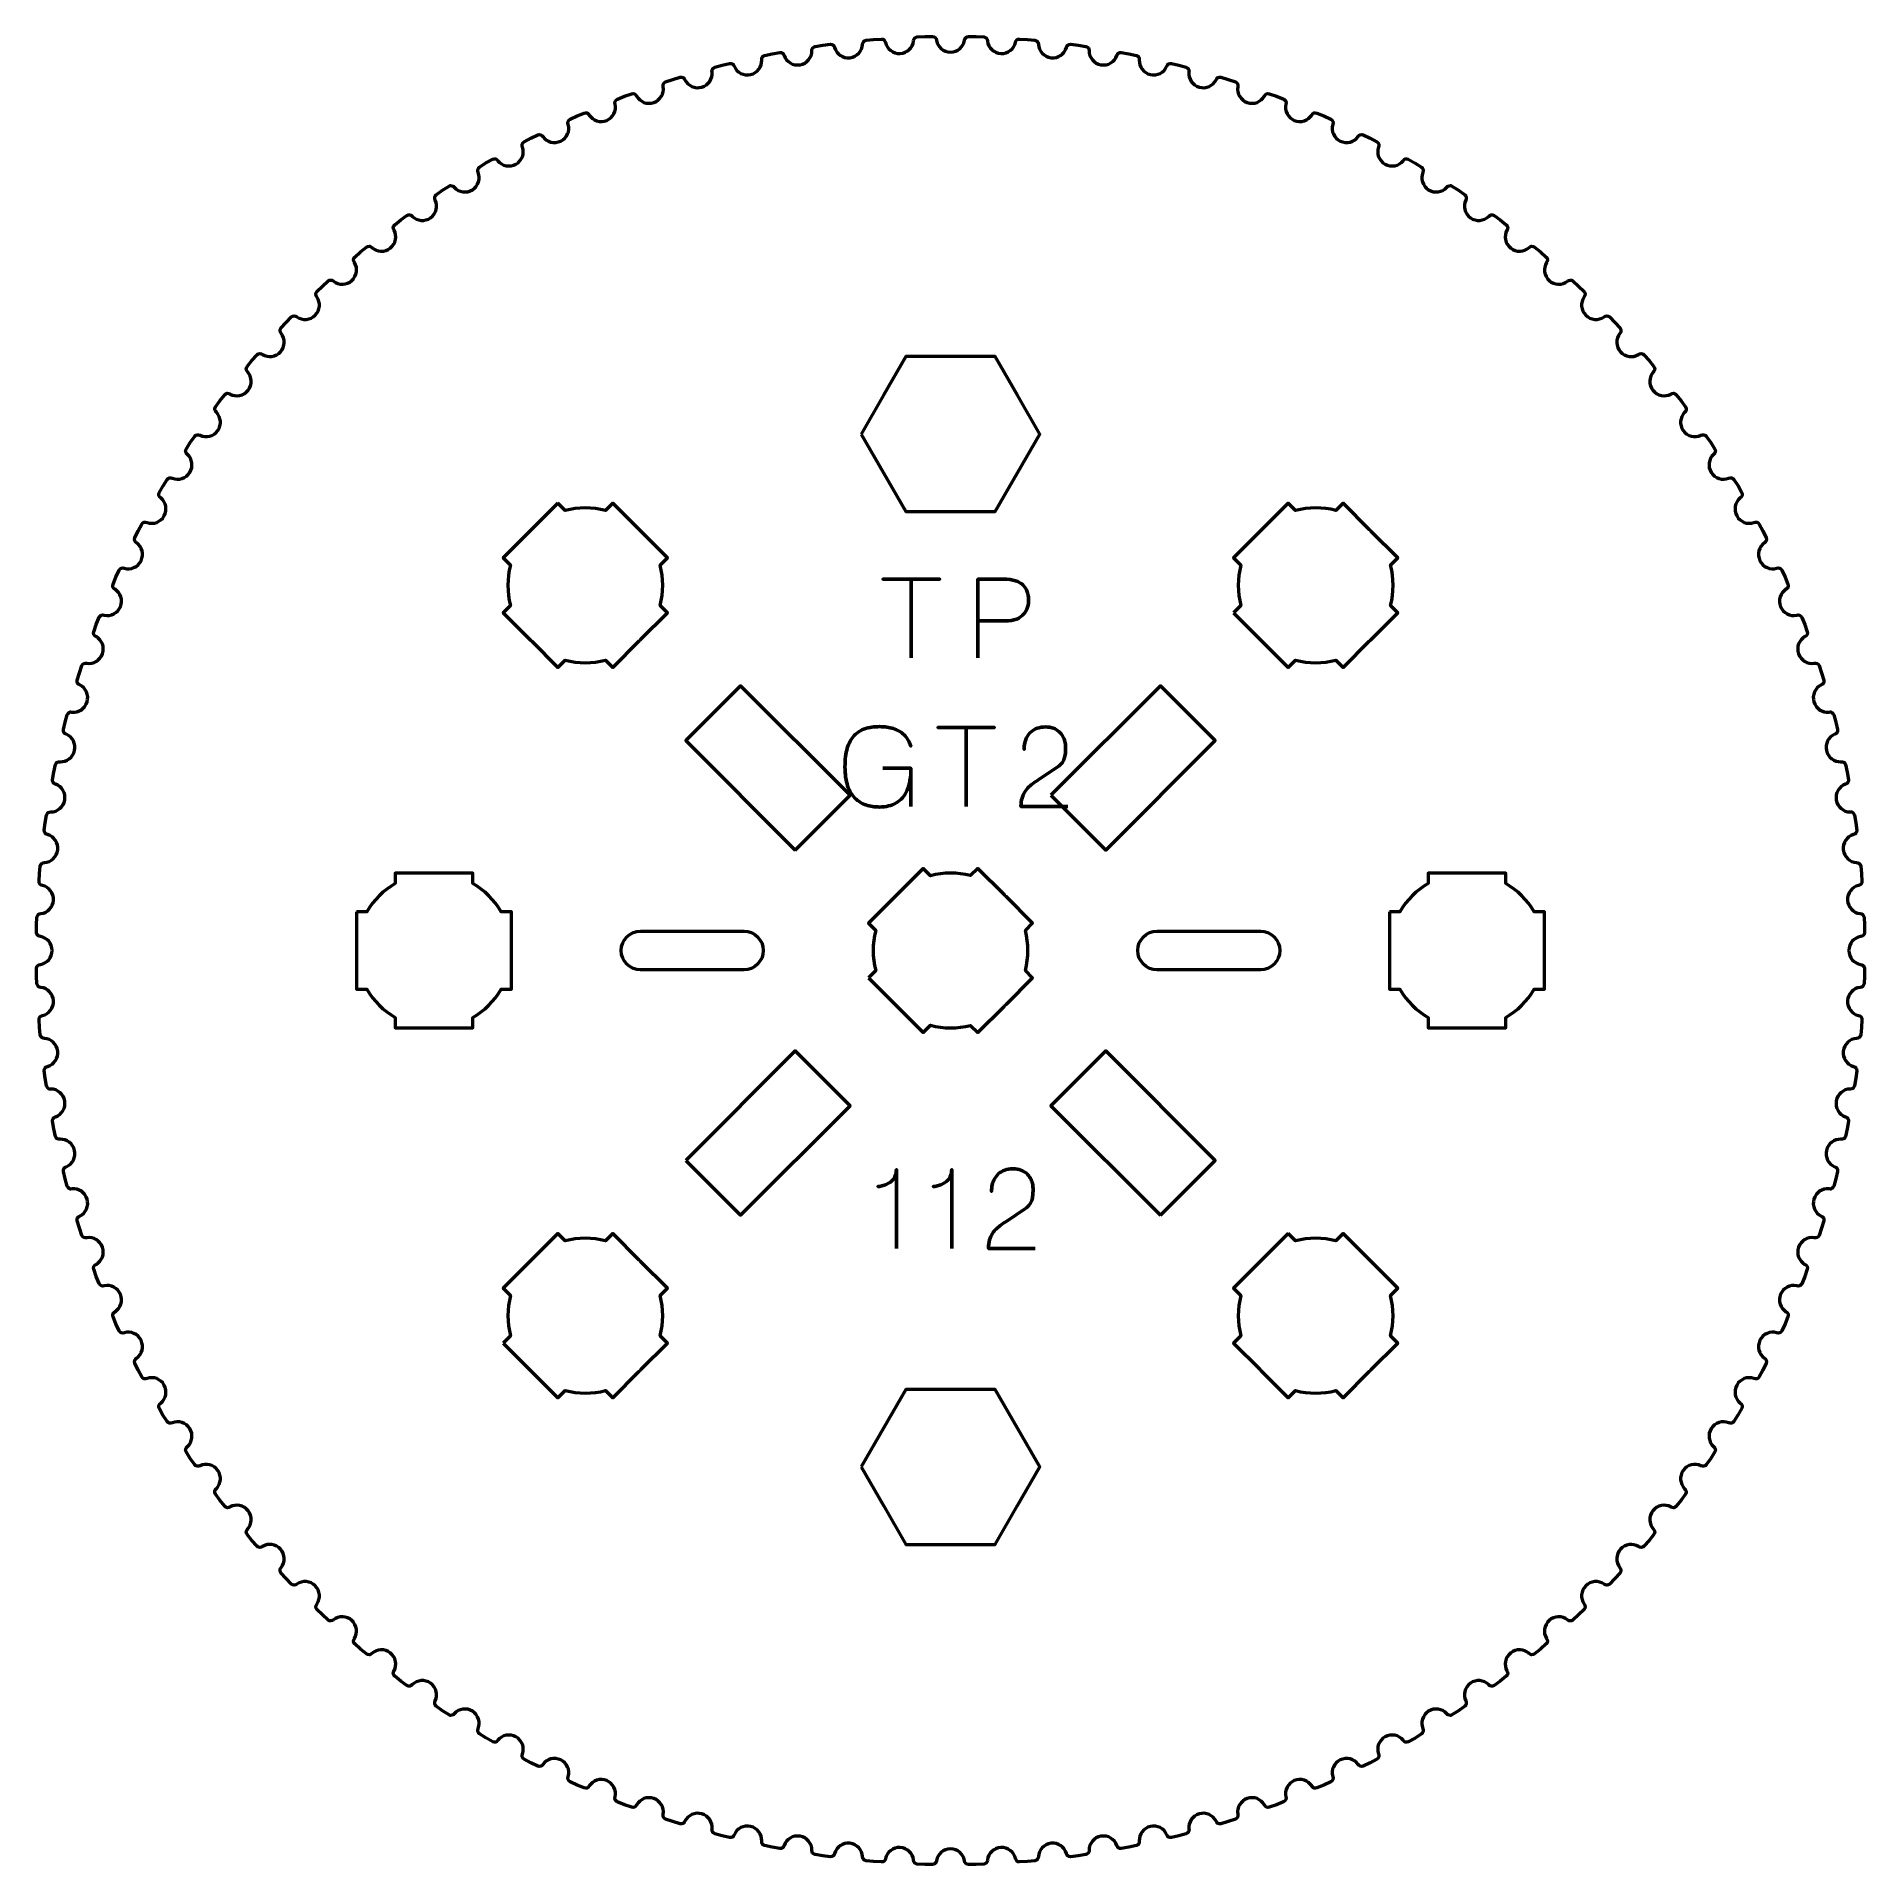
# Model space of a CAD drawing. Header units: centimetres. Extents: x -14.04 to -6.96, y -18.39 to -11.31.
import ezdxf

# ---------------------------------------------------------------- set-up
doc = ezdxf.new("R2010")
doc.units = ezdxf.units.CM
doc.header["$MEASUREMENT"] = 0
doc.layers.add('Layer 1', color=7, linetype='Continuous')

msp = doc.modelspace()

# ---------------------------------------------------------------- linework, layer by layer
at = {"layer": 'Layer 1', "lineweight": 53}
for points, knots in [([(-10.24786, -11.33389), (-10.25389, -11.3592), (-10.27765, -11.37761), (-10.30491, -11.37608), (-10.30491, -11.37608), (-10.33217, -11.37455), (-10.35371, -11.35359), (-10.35684, -11.32777), (-10.35684, -11.32777), (-10.35679, -11.32793), (-10.35679, -11.32773), (-10.35678, -11.32754), (-10.35678, -11.32754), (-10.35664, -11.31953), (-10.36286, -11.31275), (-10.37094, -11.3123), (-10.37094, -11.3123), (-10.37094, -11.3123), (-10.4007, -11.3106), (-10.4007, -11.3106), (-10.4007, -11.3106), (-10.4007, -11.3106), (-10.43046, -11.31063), (-10.43046, -11.31063), (-10.43046, -11.31063), (-10.43874, -11.31063), (-10.44546, -11.31735), (-10.44541, -11.32528), (-10.44541, -11.32528), (-10.45001, -11.35089), (-10.4727, -11.37061), (-10.5, -11.37061), (-10.5, -11.37061), (-10.5273, -11.37061), (-10.54999, -11.35089), (-10.55456, -11.32528), (-10.55456, -11.32528), (-10.5545, -11.32544), (-10.55451, -11.32524), (-10.55451, -11.32505), (-10.55451, -11.32505), (-10.55482, -11.31705), (-10.56141, -11.31063), (-10.5695, -11.31063), (-10.5695, -11.31063), (-10.5695, -11.31063), (-10.59928, -11.3106), (-10.59928, -11.3106), (-10.59928, -11.3106), (-10.59928, -11.3106), (-10.62902, -11.3123), (-10.62902, -11.3123), (-10.62902, -11.3123), (-10.63729, -11.31276), (-10.64362, -11.31985), (-10.64313, -11.32776), (-10.64313, -11.32776), (-10.64629, -11.35359), (-10.66783, -11.37455), (-10.69509, -11.37608), (-10.69509, -11.37608), (-10.72235, -11.37761), (-10.74611, -11.3592), (-10.75211, -11.33388), (-10.75211, -11.33388), (-10.75204, -11.33404), (-10.75206, -11.33384), (-10.75207, -11.33365), (-10.75207, -11.33365), (-10.75283, -11.32568), (-10.75977, -11.31964), (-10.76784, -11.32009), (-10.76784, -11.32009), (-10.76784, -11.32009), (-10.79763, -11.32174), (-10.79763, -11.32174), (-10.79763, -11.32174), (-10.79763, -11.32174), (-10.82718, -11.3251), (-10.82718, -11.3251), (-10.82718, -11.3251), (-10.83541, -11.32603), (-10.84133, -11.33346), (-10.8404, -11.34133), (-10.8404, -11.34133), (-10.8421, -11.36729), (-10.86244, -11.38943), (-10.88957, -11.39249), (-10.88957, -11.39249), (-10.9167, -11.39554), (-10.94145, -11.37849), (-10.94886, -11.35355), (-10.94886, -11.35355), (-10.94878, -11.3537), (-10.94882, -11.35351), (-10.94884, -11.35332), (-10.94884, -11.35332), (-10.95004, -11.3454), (-10.95731, -11.33976), (-10.96535, -11.34067), (-10.96535, -11.34067), (-10.96535, -11.34067), (-10.99495, -11.34397), (-10.99495, -11.34397), (-10.99495, -11.34397), (-10.99495, -11.34397), (-11.02431, -11.34899), (-11.02431, -11.34899), (-11.02431, -11.34899), (-11.03247, -11.35038), (-11.03797, -11.35813), (-11.03659, -11.36594), (-11.03659, -11.36594), (-11.03684, -11.39196), (-11.05591, -11.4152), (-11.08282, -11.41977), (-11.08282, -11.41977), (-11.10973, -11.42434), (-11.13541, -11.4087), (-11.1442, -11.38422), (-11.1442, -11.38422), (-11.14412, -11.38437), (-11.14416, -11.38417), (-11.14419, -11.38398), (-11.14419, -11.38398), (-11.14584, -11.37615), (-11.15341, -11.37092), (-11.16138, -11.37228), (-11.16138, -11.37228), (-11.16138, -11.37228), (-11.19077, -11.37724), (-11.19077, -11.37724), (-11.19077, -11.37724), (-11.19077, -11.37724), (-11.21979, -11.3839), (-11.21979, -11.3839), (-11.21979, -11.3839), (-11.22786, -11.38574), (-11.23292, -11.39378), (-11.2311, -11.4015), (-11.2311, -11.4015), (-11.22989, -11.4275), (-11.24762, -11.45177), (-11.27424, -11.45785), (-11.27424, -11.45785), (-11.30085, -11.46392), (-11.32736, -11.44974), (-11.33752, -11.42579), (-11.33752, -11.42579), (-11.33742, -11.42594), (-11.33748, -11.42574), (-11.33752, -11.42556), (-11.33752, -11.42556), (-11.3396, -11.41783), (-11.34745, -11.41303), (-11.35534, -11.41483), (-11.35534, -11.41483), (-11.35534, -11.41483), (-11.3844, -11.42144), (-11.3844, -11.42144), (-11.3844, -11.42144), (-11.3844, -11.42144), (-11.413, -11.42971), (-11.413, -11.42971), (-11.413, -11.42971), (-11.42096, -11.432), (-11.42555, -11.44032), (-11.42331, -11.44792), (-11.42331, -11.44792), (-11.42064, -11.47381), (-11.43699, -11.49904), (-11.46322, -11.50659), (-11.46322, -11.50659), (-11.48945, -11.51415), (-11.51671, -11.50148), (-11.5282, -11.47814), (-11.5282, -11.47814), (-11.52809, -11.47828), (-11.52816, -11.47809), (-11.52821, -11.4779), (-11.52821, -11.4779), (-11.53072, -11.4703), (-11.53883, -11.46596), (-11.54661, -11.4682), (-11.54661, -11.4682), (-11.54661, -11.4682), (-11.57523, -11.47641), (-11.57523, -11.47641), (-11.57523, -11.47641), (-11.57523, -11.47641), (-11.60334, -11.48628), (-11.60334, -11.48628), (-11.60334, -11.48628), (-11.61116, -11.48901), (-11.61528, -11.49758), (-11.61261, -11.50505), (-11.61261, -11.50505), (-11.6085, -11.53074), (-11.6234, -11.55685), (-11.64917, -11.56586), (-11.64917, -11.56586), (-11.67494, -11.57488), (-11.70287, -11.56376), (-11.71564, -11.5411), (-11.71564, -11.5411), (-11.71553, -11.54123), (-11.71561, -11.54104), (-11.71567, -11.54086), (-11.71567, -11.54086), (-11.7186, -11.53341), (-11.72694, -11.52953), (-11.73458, -11.5322), (-11.73458, -11.5322), (-11.73458, -11.5322), (-11.76274, -11.54203), (-11.76274, -11.54203), (-11.76274, -11.54203), (-11.76274, -11.54203), (-11.79021, -11.55344), (-11.79021, -11.55344), (-11.79021, -11.55344), (-11.79786, -11.55661), (-11.8015, -11.56539), (-11.79842, -11.57269), (-11.79842, -11.57269), (-11.79287, -11.59811), (-11.80628, -11.62502), (-11.8315, -11.63546), (-11.8315, -11.63546), (-11.85673, -11.64591), (-11.88524, -11.63637), (-11.89926, -11.61446), (-11.89926, -11.61446), (-11.89914, -11.61459), (-11.89923, -11.61441), (-11.8993, -11.61423), (-11.8993, -11.61423), (-11.90265, -11.60696), (-11.91119, -11.60355), (-11.91867, -11.60664), (-11.91867, -11.60664), (-11.91867, -11.60664), (-11.94624, -11.61803), (-11.94624, -11.61803), (-11.94624, -11.61803), (-11.94624, -11.61803), (-11.97302, -11.63097), (-11.97302, -11.63097), (-11.97302, -11.63097), (-11.98048, -11.63456), (-11.98362, -11.64353), (-11.98013, -11.65065), (-11.98013, -11.65065), (-11.97317, -11.67572), (-11.98505, -11.70333), (-12.00965, -11.71518), (-12.00965, -11.71518), (-12.03425, -11.72702), (-12.06325, -11.7191), (-12.07848, -11.69801), (-12.07848, -11.69801), (-12.07835, -11.69813), (-12.07845, -11.69795), (-12.07853, -11.69778), (-12.07853, -11.69778), (-12.08228, -11.69071), (-12.091, -11.68778), (-12.09829, -11.69129), (-12.09829, -11.69129), (-12.09829, -11.69129), (-12.12517, -11.7042), (-12.12517, -11.7042), (-12.12517, -11.7042), (-12.12517, -11.7042), (-12.1512, -11.71862), (-12.1512, -11.71862), (-12.1512, -11.71862), (-12.15844, -11.72263), (-12.16107, -11.73176), (-12.1572, -11.73868), (-12.1572, -11.73868), (-12.14883, -11.76332), (-12.15915, -11.79155), (-12.18305, -11.80476), (-12.18305, -11.80476), (-12.20694, -11.81796), (-12.23634, -11.81168), (-12.25273, -11.79147), (-12.25273, -11.79147), (-12.2526, -11.79159), (-12.2527, -11.79141), (-12.25279, -11.79125), (-12.25279, -11.79125), (-12.25693, -11.7844), (-12.26581, -11.78197), (-12.27289, -11.78588), (-12.27289, -11.78588), (-12.27289, -11.78588), (-12.29898, -11.80026), (-12.29898, -11.80026), (-12.29898, -11.80026), (-12.29898, -11.80026), (-12.32418, -11.81613), (-12.32418, -11.81613), (-12.32418, -11.81613), (-12.33119, -11.82054), (-12.3333, -11.8298), (-12.32904, -11.83649), (-12.32904, -11.83649), (-12.31931, -11.86062), (-12.32803, -11.88939), (-12.35115, -11.90392), (-12.35115, -11.90392), (-12.37426, -11.91844), (-12.40397, -11.91382), (-12.42146, -11.89456), (-12.42146, -11.89456), (-12.42133, -11.89467), (-12.42144, -11.8945), (-12.42154, -11.89434), (-12.42154, -11.89434), (-12.42606, -11.88773), (-12.43506, -11.8858), (-12.44191, -11.89011), (-12.44191, -11.89011), (-12.44191, -11.89011), (-12.46718, -11.90596), (-12.46718, -11.90596), (-12.46718, -11.90596), (-12.46718, -11.90596), (-12.49142, -11.92319), (-12.49142, -11.92319), (-12.49142, -11.92319), (-12.49817, -11.92798), (-12.49976, -11.93735), (-12.49513, -11.94379), (-12.49513, -11.94379), (-12.48406, -11.96734), (-12.49116, -11.99655), (-12.51342, -12.01235), (-12.51342, -12.01235), (-12.53569, -12.02814), (-12.5656, -12.02519), (-12.58415, -12.00695), (-12.58415, -12.00695), (-12.58401, -12.00704), (-12.58413, -12.00689), (-12.58424, -12.00673), (-12.58424, -12.00673), (-12.58913, -12.00039), (-12.59822, -11.99896), (-12.60481, -12.00365), (-12.60481, -12.00365), (-12.60481, -12.00365), (-12.62912, -12.02086), (-12.62912, -12.02086), (-12.62912, -12.02086), (-12.62912, -12.02086), (-12.65239, -12.03945), (-12.65239, -12.03945), (-12.65239, -12.03945), (-12.65887, -12.04461), (-12.65993, -12.05406), (-12.65495, -12.06023), (-12.65495, -12.06023), (-12.64258, -12.08312), (-12.64802, -12.11268), (-12.66936, -12.1297), (-12.66936, -12.1297), (-12.69071, -12.14672), (-12.72074, -12.14545), (-12.74028, -12.12828), (-12.74028, -12.12828), (-12.74014, -12.12837), (-12.74027, -12.12822), (-12.74039, -12.12807), (-12.74039, -12.12807), (-12.74562, -12.12201), (-12.75477, -12.1211), (-12.7611, -12.12614), (-12.7611, -12.12614), (-12.7611, -12.12614), (-12.78441, -12.14469), (-12.78441, -12.14469), (-12.78441, -12.14469), (-12.78441, -12.14469), (-12.8066, -12.16456), (-12.8066, -12.16456), (-12.8066, -12.16456), (-12.81277, -12.17008), (-12.8133, -12.17956), (-12.80798, -12.18544), (-12.80798, -12.18544), (-12.79435, -12.20761), (-12.79812, -12.23743), (-12.81848, -12.25562), (-12.81848, -12.25562), (-12.83884, -12.27381), (-12.86889, -12.27423), (-12.88937, -12.25818), (-12.88937, -12.25818), (-12.88922, -12.25826), (-12.88936, -12.25811), (-12.88948, -12.25797), (-12.88948, -12.25797), (-12.89505, -12.25221), (-12.90424, -12.25182), (-12.91027, -12.25721), (-12.91027, -12.25721), (-12.91027, -12.25721), (-12.9325, -12.27703), (-12.9325, -12.27703), (-12.9325, -12.27703), (-12.9325, -12.27703), (-12.95354, -12.29812), (-12.95354, -12.29812), (-12.95354, -12.29812), (-12.9594, -12.30397), (-12.9594, -12.31347), (-12.95375, -12.31905), (-12.95375, -12.31905), (-12.9389, -12.34041), (-12.941, -12.3704), (-12.9603, -12.3897), (-12.9603, -12.3897), (-12.9796, -12.409), (-13.00959, -12.4111), (-13.03093, -12.39623), (-13.03093, -12.39623), (-13.03078, -12.3963), (-13.03093, -12.39616), (-13.03106, -12.39603), (-13.03106, -12.39603), (-13.03694, -12.39059), (-13.04614, -12.39071), (-13.05186, -12.39643), (-13.05186, -12.39643), (-13.05186, -12.39643), (-13.07295, -12.41749), (-13.07295, -12.41749), (-13.07295, -12.41749), (-13.07295, -12.41749), (-13.09277, -12.4397), (-13.09277, -12.4397), (-13.09277, -12.4397), (-13.09828, -12.44587), (-13.09775, -12.45536), (-13.0918, -12.46061), (-13.0918, -12.46061), (-13.07577, -12.48111), (-13.07619, -12.51116), (-13.09438, -12.53152), (-13.09438, -12.53152), (-13.11257, -12.55188), (-13.14239, -12.55565), (-13.16454, -12.542), (-13.16454, -12.542), (-13.16438, -12.54206), (-13.16453, -12.54193), (-13.16467, -12.54181), (-13.16467, -12.54181), (-13.17085, -12.53671), (-13.18002, -12.53734), (-13.18541, -12.54338), (-13.18541, -12.54338), (-13.18541, -12.54338), (-13.2053, -12.56558), (-13.2053, -12.56558), (-13.2053, -12.56558), (-13.2053, -12.56558), (-13.22383, -12.58887), (-13.22383, -12.58887), (-13.22383, -12.58887), (-13.229, -12.59534), (-13.22793, -12.60479), (-13.2217, -12.60969), (-13.2217, -12.60969), (-13.20455, -12.62926), (-13.20328, -12.65929), (-13.2203, -12.68064), (-13.2203, -12.68064), (-13.23732, -12.70198), (-13.26688, -12.70742), (-13.28975, -12.69503), (-13.28975, -12.69503), (-13.28959, -12.69508), (-13.28975, -12.69497), (-13.2899, -12.69485), (-13.2899, -12.69485), (-13.29635, -12.6901), (-13.30548, -12.69125), (-13.31052, -12.69758), (-13.31052, -12.69758), (-13.31052, -12.69758), (-13.32914, -12.72088), (-13.32914, -12.72088), (-13.32914, -12.72088), (-13.32914, -12.72088), (-13.34633, -12.74515), (-13.34633, -12.74515), (-13.34633, -12.74515), (-13.35112, -12.75191), (-13.34953, -12.76128), (-13.34303, -12.76582), (-13.34303, -12.76582), (-13.32481, -12.7844), (-13.32186, -12.81431), (-13.33765, -12.83658), (-13.33765, -12.83658), (-13.35345, -12.85884), (-13.38266, -12.86594), (-13.4062, -12.85484), (-13.4062, -12.85484), (-13.40603, -12.85489), (-13.4062, -12.85478), (-13.40635, -12.85467), (-13.40635, -12.85467), (-13.41306, -12.85029), (-13.42211, -12.85195), (-13.42679, -12.85855), (-13.42679, -12.85855), (-13.42679, -12.85855), (-13.44404, -12.8828), (-13.44404, -12.8828), (-13.44404, -12.8828), (-13.44404, -12.8828), (-13.45987, -12.90806), (-13.45987, -12.90806), (-13.45987, -12.90806), (-13.46428, -12.91507), (-13.46216, -12.92434), (-13.45542, -12.92851), (-13.45542, -12.92851), (-13.43618, -12.94603), (-13.43156, -12.97574), (-13.44608, -12.99885), (-13.44608, -12.99885), (-13.46061, -13.02197), (-13.48938, -13.03069), (-13.51349, -13.02093), (-13.51349, -13.02093), (-13.51333, -13.02097), (-13.5135, -13.02087), (-13.51366, -13.02077), (-13.51366, -13.02077), (-13.5206, -13.01677), (-13.52954, -13.01894), (-13.53385, -13.02579), (-13.53385, -13.02579), (-13.53385, -13.02579), (-13.54973, -13.05101), (-13.54973, -13.05101), (-13.54973, -13.05101), (-13.54973, -13.05101), (-13.5641, -13.07708), (-13.5641, -13.07708), (-13.5641, -13.07708), (-13.56811, -13.08432), (-13.56548, -13.09346), (-13.55851, -13.09725), (-13.55851, -13.09725), (-13.53832, -13.11366), (-13.53204, -13.14306), (-13.54524, -13.16695), (-13.54524, -13.16695), (-13.55845, -13.19085), (-13.58668, -13.20117), (-13.61131, -13.19278), (-13.61131, -13.19278), (-13.61114, -13.1928), (-13.61132, -13.19272), (-13.61149, -13.19262), (-13.61149, -13.19262), (-13.61864, -13.18903), (-13.62744, -13.19169), (-13.63136, -13.19877), (-13.63136, -13.19877), (-13.63136, -13.19877), (-13.6458, -13.22483), (-13.6458, -13.22483), (-13.6458, -13.22483), (-13.6458, -13.22483), (-13.65869, -13.25167), (-13.65869, -13.25167), (-13.65869, -13.25167), (-13.66228, -13.25913), (-13.65914, -13.2681), (-13.65198, -13.2715), (-13.65198, -13.2715), (-13.6309, -13.28675), (-13.62298, -13.31575), (-13.63482, -13.34035), (-13.63482, -13.34035), (-13.64667, -13.36495), (-13.67428, -13.37683), (-13.69934, -13.36984), (-13.69934, -13.36984), (-13.69917, -13.36985), (-13.69935, -13.36978), (-13.69952, -13.36969), (-13.69952, -13.36969), (-13.70686, -13.3665), (-13.71551, -13.36965), (-13.71902, -13.37694), (-13.71902, -13.37694), (-13.71902, -13.37694), (-13.73197, -13.40376), (-13.73197, -13.40376), (-13.73197, -13.40376), (-13.73197, -13.40376), (-13.74334, -13.4313), (-13.74334, -13.4313), (-13.74334, -13.4313), (-13.74651, -13.43894), (-13.74287, -13.44772), (-13.73553, -13.45071), (-13.73553, -13.45071), (-13.71363, -13.46476), (-13.70409, -13.49327), (-13.71454, -13.5185), (-13.71454, -13.5185), (-13.72498, -13.54372), (-13.75189, -13.55713), (-13.7773, -13.55155), (-13.7773, -13.55155), (-13.77713, -13.55156), (-13.77731, -13.55149), (-13.77749, -13.55142), (-13.77749, -13.55142), (-13.785, -13.54865), (-13.79345, -13.55228), (-13.79655, -13.55975), (-13.79655, -13.55975), (-13.79655, -13.55975), (-13.80797, -13.58726), (-13.80797, -13.58726), (-13.80797, -13.58726), (-13.80797, -13.58726), (-13.81778, -13.61538), (-13.81778, -13.61538), (-13.81778, -13.61538), (-13.82052, -13.6232), (-13.8164, -13.63176), (-13.80889, -13.63433), (-13.80889, -13.63433), (-13.78624, -13.64713), (-13.77512, -13.67506), (-13.78414, -13.70083), (-13.78414, -13.70083), (-13.79315, -13.7266), (-13.81926, -13.7415), (-13.84494, -13.73736), (-13.84494, -13.73736), (-13.84477, -13.73735), (-13.84497, -13.7373), (-13.84515, -13.73723), (-13.84515, -13.73723), (-13.8528, -13.73488), (-13.86103, -13.73898), (-13.86371, -13.74662), (-13.86371, -13.74662), (-13.86371, -13.74662), (-13.87358, -13.77476), (-13.87358, -13.77476), (-13.87358, -13.77476), (-13.87358, -13.77476), (-13.88179, -13.80335), (-13.88179, -13.80335), (-13.88179, -13.80335), (-13.88408, -13.81131), (-13.87949, -13.81963), (-13.87185, -13.82178), (-13.87185, -13.82178), (-13.84852, -13.83329), (-13.83585, -13.86055), (-13.84341, -13.88678), (-13.84341, -13.88678), (-13.85096, -13.91301), (-13.87619, -13.92936), (-13.90207, -13.92666), (-13.90207, -13.92666), (-13.9019, -13.92665), (-13.90209, -13.9266), (-13.90228, -13.92655), (-13.90228, -13.92655), (-13.91005, -13.92463), (-13.91804, -13.92919), (-13.92028, -13.93696), (-13.92028, -13.93696), (-13.92028, -13.93696), (-13.92856, -13.9656), (-13.92856, -13.9656), (-13.92856, -13.9656), (-13.92856, -13.9656), (-13.93516, -13.99462), (-13.93516, -13.99462), (-13.93516, -13.99462), (-13.937, -14.00269), (-13.93194, -14.01074), (-13.9242, -14.01245), (-13.9242, -14.01245), (-13.90026, -14.02264), (-13.88608, -14.04915), (-13.89215, -14.07576), (-13.89215, -14.07576), (-13.89823, -14.10238), (-13.9225, -14.12011), (-13.94849, -14.11887), (-13.94849, -14.11887), (-13.94832, -14.11885), (-13.94852, -14.11881), (-13.9487, -14.11877), (-13.9487, -14.11877), (-13.95657, -14.11729), (-13.9643, -14.12229), (-13.9661, -14.13017), (-13.9661, -14.13017), (-13.9661, -14.13017), (-13.97276, -14.15923), (-13.97276, -14.15923), (-13.97276, -14.15923), (-13.97276, -14.15923), (-13.97771, -14.18858), (-13.97771, -14.18858), (-13.97771, -14.18858), (-13.9791, -14.19674), (-13.9736, -14.20449), (-13.96578, -14.20577), (-13.96578, -14.20577), (-13.9413, -14.21459), (-13.92566, -14.24027), (-13.93023, -14.26718), (-13.93023, -14.26718), (-13.9348, -14.29409), (-13.95804, -14.31316), (-13.98406, -14.31338), (-13.98406, -14.31338), (-13.98389, -14.31334), (-13.98409, -14.31332), (-13.98428, -14.31329), (-13.98428, -14.31329), (-13.99222, -14.31225), (-13.99965, -14.31768), (-14.001, -14.32565), (-14.001, -14.32565), (-14.001, -14.32565), (-14.00602, -14.35502), (-14.00602, -14.35502), (-14.00602, -14.35502), (-14.00602, -14.35502), (-14.00933, -14.38461), (-14.00933, -14.38461), (-14.00933, -14.38461), (-14.01026, -14.39284), (-14.00433, -14.40027), (-13.99645, -14.40111), (-13.99645, -14.40111), (-13.97151, -14.40855), (-13.95446, -14.4333), (-13.95751, -14.46043), (-13.95751, -14.46043), (-13.96057, -14.48756), (-13.98271, -14.5079), (-14.00867, -14.50957), (-14.00867, -14.50957), (-14.0085, -14.50953), (-14.0087, -14.50952), (-14.00889, -14.5095), (-14.00889, -14.5095), (-14.01687, -14.50891), (-14.02399, -14.51474), (-14.0249, -14.52278), (-14.0249, -14.52278), (-14.0249, -14.52278), (-14.02826, -14.55237), (-14.02826, -14.55237), (-14.02826, -14.55237), (-14.02826, -14.55237), (-14.0299, -14.58212), (-14.0299, -14.58212), (-14.0299, -14.58212), (-14.03037, -14.59038), (-14.02403, -14.59747), (-14.01611, -14.59786), (-14.01611, -14.59786), (-13.9908, -14.60389), (-13.97239, -14.62765), (-13.97392, -14.65491), (-13.97392, -14.65491), (-13.97545, -14.68217), (-13.99641, -14.70371), (-14.02223, -14.70684), (-14.02223, -14.70684), (-14.02207, -14.70679), (-14.02227, -14.70679), (-14.02246, -14.70678), (-14.02246, -14.70678), (-14.03047, -14.70664), (-14.03725, -14.71286), (-14.0377, -14.72094), (-14.0377, -14.72094), (-14.0377, -14.72094), (-14.0394, -14.7507), (-14.0394, -14.7507), (-14.0394, -14.7507), (-14.0394, -14.7507), (-14.03937, -14.78046), (-14.03937, -14.78046), (-14.03937, -14.78046), (-14.03937, -14.78874), (-14.03265, -14.79546), (-14.02472, -14.79541), (-14.02472, -14.79541), (-13.99911, -14.80001), (-13.97939, -14.8227), (-13.97939, -14.85), (-13.97939, -14.85), (-13.97939, -14.8773), (-13.99911, -14.89999), (-14.02472, -14.90456), (-14.02472, -14.90456), (-14.02456, -14.9045), (-14.02476, -14.90451), (-14.02495, -14.90451), (-14.02495, -14.90451), (-14.03295, -14.90482), (-14.03937, -14.91141), (-14.03937, -14.9195), (-14.03937, -14.9195), (-14.03937, -14.9195), (-14.0394, -14.94928), (-14.0394, -14.94928), (-14.0394, -14.94928), (-14.0394, -14.94928), (-14.0377, -14.97902), (-14.0377, -14.97902), (-14.0377, -14.97902), (-14.03724, -14.98729), (-14.03015, -14.99362), (-14.02224, -14.99313), (-14.02224, -14.99313), (-13.99641, -14.99629), (-13.97545, -15.01783), (-13.97392, -15.04509), (-13.97392, -15.04509), (-13.97239, -15.07235), (-13.9908, -15.09611), (-14.01612, -15.10211), (-14.01612, -15.10211), (-14.01596, -15.10204), (-14.01616, -15.10206), (-14.01635, -15.10207), (-14.01635, -15.10207), (-14.02432, -15.10283), (-14.03036, -15.10977), (-14.02991, -15.11784), (-14.02991, -15.11784), (-14.02991, -15.11784), (-14.02826, -15.14763), (-14.02826, -15.14763), (-14.02826, -15.14763), (-14.02826, -15.14763), (-14.0249, -15.17718), (-14.0249, -15.17718), (-14.0249, -15.17718), (-14.02397, -15.18541), (-14.01654, -15.19133), (-14.00867, -15.1904), (-14.00867, -15.1904), (-13.98271, -15.1921), (-13.96057, -15.21244), (-13.95751, -15.23957), (-13.95751, -15.23957), (-13.95446, -15.2667), (-13.97151, -15.29145), (-13.99645, -15.29886), (-13.99645, -15.29886), (-13.9963, -15.29878), (-13.99649, -15.29882), (-13.99668, -15.29884), (-13.99668, -15.29884), (-14.0046, -15.30004), (-14.01024, -15.30731), (-14.00933, -15.31535), (-14.00933, -15.31535), (-14.00933, -15.31535), (-14.00603, -15.34495), (-14.00603, -15.34495), (-14.00603, -15.34495), (-14.00603, -15.34495), (-14.00101, -15.37431), (-14.00101, -15.37431), (-14.00101, -15.37431), (-13.99962, -15.38247), (-13.99187, -15.38797), (-13.98406, -15.38659), (-13.98406, -15.38659), (-13.95804, -15.38684), (-13.9348, -15.40591), (-13.93023, -15.43282), (-13.93023, -15.43282), (-13.92566, -15.45973), (-13.9413, -15.48541), (-13.96578, -15.4942), (-13.96578, -15.4942), (-13.96563, -15.49412), (-13.96583, -15.49416), (-13.96602, -15.49419), (-13.96602, -15.49419), (-13.97385, -15.49584), (-13.97908, -15.50341), (-13.97772, -15.51138), (-13.97772, -15.51138), (-13.97772, -15.51138), (-13.97276, -15.54077), (-13.97276, -15.54077), (-13.97276, -15.54077), (-13.97276, -15.54077), (-13.9661, -15.56979), (-13.9661, -15.56979), (-13.9661, -15.56979), (-13.96426, -15.57786), (-13.95622, -15.58292), (-13.9485, -15.5811), (-13.9485, -15.5811), (-13.9225, -15.57989), (-13.89823, -15.59762), (-13.89215, -15.62424), (-13.89215, -15.62424), (-13.88608, -15.65085), (-13.90026, -15.67736), (-13.92421, -15.68752), (-13.92421, -15.68752), (-13.92406, -15.68742), (-13.92426, -15.68748), (-13.92444, -15.68752), (-13.92444, -15.68752), (-13.93217, -15.6896), (-13.93697, -15.69745), (-13.93517, -15.70534), (-13.93517, -15.70534), (-13.93517, -15.70534), (-13.92856, -15.7344), (-13.92856, -15.7344), (-13.92856, -15.7344), (-13.92856, -15.7344), (-13.92029, -15.763), (-13.92029, -15.763), (-13.92029, -15.763), (-13.918, -15.77096), (-13.90968, -15.77555), (-13.90208, -15.77331), (-13.90208, -15.77331), (-13.87619, -15.77064), (-13.85096, -15.78699), (-13.84341, -15.81322), (-13.84341, -15.81322), (-13.83585, -15.83945), (-13.84852, -15.86671), (-13.87186, -15.8782), (-13.87186, -15.8782), (-13.87172, -15.87809), (-13.87191, -15.87816), (-13.8721, -15.87821), (-13.8721, -15.87821), (-13.8797, -15.88072), (-13.88404, -15.88883), (-13.8818, -15.89661), (-13.8818, -15.89661), (-13.8818, -15.89661), (-13.87359, -15.92523), (-13.87359, -15.92523), (-13.87359, -15.92523), (-13.87359, -15.92523), (-13.86372, -15.95334), (-13.86372, -15.95334), (-13.86372, -15.95334), (-13.86099, -15.96116), (-13.85242, -15.96528), (-13.84495, -15.96261), (-13.84495, -15.96261), (-13.81926, -15.9585), (-13.79315, -15.9734), (-13.78414, -15.99917), (-13.78414, -15.99917), (-13.77512, -16.02494), (-13.78624, -16.05287), (-13.8089, -16.06564), (-13.8089, -16.06564), (-13.80877, -16.06553), (-13.80896, -16.06561), (-13.80914, -16.06567), (-13.80914, -16.06567), (-13.81659, -16.0686), (-13.82047, -16.07694), (-13.8178, -16.08458), (-13.8178, -16.08458), (-13.8178, -16.08458), (-13.80797, -16.11274), (-13.80797, -16.11274), (-13.80797, -16.11274), (-13.80797, -16.11274), (-13.79656, -16.14021), (-13.79656, -16.14021), (-13.79656, -16.14021), (-13.79339, -16.14786), (-13.78461, -16.1515), (-13.77731, -16.14842), (-13.77731, -16.14842), (-13.75189, -16.14287), (-13.72498, -16.15628), (-13.71454, -16.1815), (-13.71454, -16.1815), (-13.70409, -16.20673), (-13.71363, -16.23524), (-13.73554, -16.24926), (-13.73554, -16.24926), (-13.73541, -16.24914), (-13.73559, -16.24923), (-13.73577, -16.2493), (-13.73577, -16.2493), (-13.74304, -16.25265), (-13.74645, -16.26119), (-13.74336, -16.26867), (-13.74336, -16.26867), (-13.74336, -16.26867), (-13.73197, -16.29624), (-13.73197, -16.29624), (-13.73197, -16.29624), (-13.73197, -16.29624), (-13.71903, -16.32302), (-13.71903, -16.32302), (-13.71903, -16.32302), (-13.71544, -16.33048), (-13.70647, -16.33362), (-13.69935, -16.33013), (-13.69935, -16.33013), (-13.67428, -16.32317), (-13.64667, -16.33505), (-13.63482, -16.35965), (-13.63482, -16.35965), (-13.62298, -16.38425), (-13.6309, -16.41325), (-13.65199, -16.42848), (-13.65199, -16.42848), (-13.65187, -16.42835), (-13.65205, -16.42845), (-13.65222, -16.42853), (-13.65222, -16.42853), (-13.65929, -16.43228), (-13.66222, -16.441), (-13.65871, -16.44829), (-13.65871, -16.44829), (-13.65871, -16.44829), (-13.6458, -16.47517), (-13.6458, -16.47517), (-13.6458, -16.47517), (-13.6458, -16.47517), (-13.63138, -16.5012), (-13.63138, -16.5012), (-13.63138, -16.5012), (-13.62737, -16.50844), (-13.61824, -16.51107), (-13.61132, -16.5072), (-13.61132, -16.5072), (-13.58668, -16.49883), (-13.55845, -16.50915), (-13.54524, -16.53305), (-13.54524, -16.53305), (-13.53204, -16.55694), (-13.53832, -16.58634), (-13.55853, -16.60273), (-13.55853, -16.60273), (-13.55841, -16.6026), (-13.55859, -16.6027), (-13.55875, -16.60279), (-13.55875, -16.60279), (-13.5656, -16.60693), (-13.56803, -16.61581), (-13.56412, -16.62289), (-13.56412, -16.62289), (-13.56412, -16.62289), (-13.54974, -16.64898), (-13.54974, -16.64898), (-13.54974, -16.64898), (-13.54974, -16.64898), (-13.53387, -16.67418), (-13.53387, -16.67418), (-13.53387, -16.67418), (-13.52946, -16.68119), (-13.5202, -16.6833), (-13.51351, -16.67904), (-13.51351, -16.67904), (-13.48938, -16.66931), (-13.46061, -16.67803), (-13.44608, -16.70115), (-13.44608, -16.70115), (-13.43156, -16.72426), (-13.43618, -16.75397), (-13.45544, -16.77146), (-13.45544, -16.77146), (-13.45533, -16.77133), (-13.4555, -16.77144), (-13.45566, -16.77154), (-13.45566, -16.77154), (-13.46227, -16.77606), (-13.4642, -16.78506), (-13.45989, -16.79191), (-13.45989, -16.79191), (-13.45989, -16.79191), (-13.44404, -16.81718), (-13.44404, -16.81718), (-13.44404, -16.81718), (-13.44404, -16.81718), (-13.42681, -16.84142), (-13.42681, -16.84142), (-13.42681, -16.84142), (-13.42202, -16.84817), (-13.41265, -16.84976), (-13.40621, -16.84513), (-13.40621, -16.84513), (-13.38266, -16.83406), (-13.35345, -16.84116), (-13.33765, -16.86342), (-13.33765, -16.86342), (-13.32186, -16.88569), (-13.32481, -16.9156), (-13.34305, -16.93415), (-13.34305, -16.93415), (-13.34296, -16.93401), (-13.34311, -16.93413), (-13.34327, -16.93424), (-13.34327, -16.93424), (-13.34961, -16.93913), (-13.35104, -16.94822), (-13.34635, -16.95481), (-13.34635, -16.95481), (-13.34635, -16.95481), (-13.32914, -16.97912), (-13.32914, -16.97912), (-13.32914, -16.97912), (-13.32914, -16.97912), (-13.31055, -17.00239), (-13.31055, -17.00239), (-13.31055, -17.00239), (-13.30539, -17.00887), (-13.29594, -17.00993), (-13.28977, -17.00495), (-13.28977, -17.00495), (-13.26688, -16.99258), (-13.23732, -16.99802), (-13.2203, -17.01936), (-13.2203, -17.01936), (-13.20328, -17.04071), (-13.20455, -17.07074), (-13.22172, -17.09028), (-13.22172, -17.09028), (-13.22163, -17.09014), (-13.22178, -17.09027), (-13.22193, -17.09039), (-13.22193, -17.09039), (-13.22799, -17.09562), (-13.2289, -17.10477), (-13.22386, -17.1111), (-13.22386, -17.1111), (-13.22386, -17.1111), (-13.20531, -17.13441), (-13.20531, -17.13441), (-13.20531, -17.13441), (-13.20531, -17.13441), (-13.18544, -17.1566), (-13.18544, -17.1566), (-13.18544, -17.1566), (-13.17992, -17.16277), (-13.17044, -17.1633), (-13.16456, -17.15798), (-13.16456, -17.15798), (-13.14239, -17.14435), (-13.11257, -17.14812), (-13.09438, -17.16848), (-13.09438, -17.16848), (-13.07619, -17.18884), (-13.07577, -17.21889), (-13.09182, -17.23937), (-13.09182, -17.23937), (-13.09174, -17.23922), (-13.09189, -17.23936), (-13.09203, -17.23948), (-13.09203, -17.23948), (-13.09779, -17.24505), (-13.09818, -17.25424), (-13.09279, -17.26027), (-13.09279, -17.26027), (-13.09279, -17.26027), (-13.07297, -17.2825), (-13.07297, -17.2825), (-13.07297, -17.2825), (-13.07297, -17.2825), (-13.05188, -17.30354), (-13.05188, -17.30354), (-13.05188, -17.30354), (-13.04603, -17.3094), (-13.03653, -17.3094), (-13.03095, -17.30375), (-13.03095, -17.30375), (-13.00959, -17.2889), (-12.9796, -17.291), (-12.9603, -17.3103), (-12.9603, -17.3103), (-12.941, -17.3296), (-12.9389, -17.35959), (-12.95377, -17.38093), (-12.95377, -17.38093), (-12.9537, -17.38078), (-12.95384, -17.38093), (-12.95397, -17.38106), (-12.95397, -17.38106), (-12.95941, -17.38694), (-12.95929, -17.39614), (-12.95357, -17.40186), (-12.95357, -17.40186), (-12.95357, -17.40186), (-12.93251, -17.42295), (-12.93251, -17.42295), (-12.93251, -17.42295), (-12.93251, -17.42295), (-12.9103, -17.44277), (-12.9103, -17.44277), (-12.9103, -17.44277), (-12.90413, -17.44828), (-12.89464, -17.44775), (-12.88939, -17.4418), (-12.88939, -17.4418), (-12.86889, -17.42577), (-12.83884, -17.42619), (-12.81848, -17.44438), (-12.81848, -17.44438), (-12.79812, -17.46257), (-12.79435, -17.49239), (-12.808, -17.51454), (-12.808, -17.51454), (-12.80794, -17.51438), (-12.80807, -17.51453), (-12.80819, -17.51467), (-12.80819, -17.51467), (-12.81329, -17.52085), (-12.81266, -17.53002), (-12.80662, -17.53541), (-12.80662, -17.53541), (-12.80662, -17.53541), (-12.78442, -17.5553), (-12.78442, -17.5553), (-12.78442, -17.5553), (-12.78442, -17.5553), (-12.76113, -17.57383), (-12.76113, -17.57383), (-12.76113, -17.57383), (-12.75466, -17.579), (-12.74521, -17.57793), (-12.74031, -17.5717), (-12.74031, -17.5717), (-12.72074, -17.55455), (-12.69071, -17.55328), (-12.66936, -17.5703), (-12.66936, -17.5703), (-12.64802, -17.58732), (-12.64258, -17.61688), (-12.65497, -17.63975), (-12.65497, -17.63975), (-12.65492, -17.63959), (-12.65503, -17.63975), (-12.65515, -17.6399), (-12.65515, -17.6399), (-12.6599, -17.64635), (-12.65875, -17.65548), (-12.65242, -17.66052), (-12.65242, -17.66052), (-12.65242, -17.66052), (-12.62912, -17.67914), (-12.62912, -17.67914), (-12.62912, -17.67914), (-12.62912, -17.67914), (-12.60485, -17.69633), (-12.60485, -17.69633), (-12.60485, -17.69633), (-12.59809, -17.70112), (-12.58872, -17.69953), (-12.58418, -17.69303), (-12.58418, -17.69303), (-12.5656, -17.67481), (-12.53569, -17.67186), (-12.51342, -17.68765), (-12.51342, -17.68765), (-12.49116, -17.70345), (-12.48406, -17.73266), (-12.49516, -17.7562), (-12.49516, -17.7562), (-12.49511, -17.75603), (-12.49522, -17.7562), (-12.49533, -17.75635), (-12.49533, -17.75635), (-12.49971, -17.76306), (-12.49805, -17.77211), (-12.49145, -17.77679), (-12.49145, -17.77679), (-12.49145, -17.77679), (-12.4672, -17.79404), (-12.4672, -17.79404), (-12.4672, -17.79404), (-12.4672, -17.79404), (-12.44194, -17.80987), (-12.44194, -17.80987), (-12.44194, -17.80987), (-12.43493, -17.81428), (-12.42566, -17.81216), (-12.42149, -17.80542), (-12.42149, -17.80542), (-12.40397, -17.78618), (-12.37426, -17.78156), (-12.35115, -17.79608), (-12.35115, -17.79608), (-12.32803, -17.81061), (-12.31931, -17.83938), (-12.32907, -17.86349), (-12.32907, -17.86349), (-12.32903, -17.86333), (-12.32913, -17.8635), (-12.32923, -17.86366), (-12.32923, -17.86366), (-12.33323, -17.8706), (-12.33106, -17.87954), (-12.32421, -17.88385), (-12.32421, -17.88385), (-12.32421, -17.88385), (-12.29899, -17.89973), (-12.29899, -17.89973), (-12.29899, -17.89973), (-12.29899, -17.89973), (-12.27292, -17.9141), (-12.27292, -17.9141), (-12.27292, -17.9141), (-12.26568, -17.91811), (-12.25654, -17.91548), (-12.25275, -17.90851), (-12.25275, -17.90851), (-12.23634, -17.88832), (-12.20694, -17.88204), (-12.18305, -17.89524), (-12.18305, -17.89524), (-12.15915, -17.90845), (-12.14883, -17.93668), (-12.15722, -17.96131), (-12.15722, -17.96131), (-12.1572, -17.96114), (-12.15728, -17.96132), (-12.15738, -17.96149), (-12.15738, -17.96149), (-12.16097, -17.96864), (-12.15831, -17.97744), (-12.15123, -17.98136), (-12.15123, -17.98136), (-12.15123, -17.98136), (-12.12517, -17.9958), (-12.12517, -17.9958), (-12.12517, -17.9958), (-12.12517, -17.9958), (-12.09833, -18.00869), (-12.09833, -18.00869), (-12.09833, -18.00869), (-12.09087, -18.01228), (-12.0819, -18.00914), (-12.0785, -18.00198), (-12.0785, -18.00198), (-12.06325, -17.9809), (-12.03425, -17.97298), (-12.00965, -17.98482), (-12.00965, -17.98482), (-11.98505, -17.99667), (-11.97317, -18.02428), (-11.98016, -18.04934), (-11.98016, -18.04934), (-11.98015, -18.04917), (-11.98022, -18.04935), (-11.98031, -18.04952), (-11.98031, -18.04952), (-11.9835, -18.05686), (-11.98035, -18.06551), (-11.97306, -18.06902), (-11.97306, -18.06902), (-11.97306, -18.06902), (-11.94624, -18.08197), (-11.94624, -18.08197), (-11.94624, -18.08197), (-11.94624, -18.08197), (-11.9187, -18.09334), (-11.9187, -18.09334), (-11.9187, -18.09334), (-11.91106, -18.09651), (-11.90228, -18.09287), (-11.89929, -18.08553), (-11.89929, -18.08553), (-11.88524, -18.06363), (-11.85673, -18.05409), (-11.8315, -18.06454), (-11.8315, -18.06454), (-11.80628, -18.07498), (-11.79287, -18.10189), (-11.79845, -18.1273), (-11.79845, -18.1273), (-11.79844, -18.12713), (-11.79851, -18.12731), (-11.79858, -18.12749), (-11.79858, -18.12749), (-11.80135, -18.135), (-11.79772, -18.14345), (-11.79025, -18.14655), (-11.79025, -18.14655), (-11.79025, -18.14655), (-11.76274, -18.15797), (-11.76274, -18.15797), (-11.76274, -18.15797), (-11.76274, -18.15797), (-11.73462, -18.16778), (-11.73462, -18.16778), (-11.73462, -18.16778), (-11.7268, -18.17052), (-11.71824, -18.1664), (-11.71567, -18.15889), (-11.71567, -18.15889), (-11.70287, -18.13624), (-11.67494, -18.12512), (-11.64917, -18.13414), (-11.64917, -18.13414), (-11.6234, -18.14315), (-11.6085, -18.16926), (-11.61264, -18.19494), (-11.61264, -18.19494), (-11.61265, -18.19477), (-11.6127, -18.19497), (-11.61277, -18.19515), (-11.61277, -18.19515), (-11.61512, -18.2028), (-11.61102, -18.21103), (-11.60338, -18.21371), (-11.60338, -18.21371), (-11.60338, -18.21371), (-11.57524, -18.22358), (-11.57524, -18.22358), (-11.57524, -18.22358), (-11.57524, -18.22358), (-11.54665, -18.23179), (-11.54665, -18.23179), (-11.54665, -18.23179), (-11.53869, -18.23408), (-11.53037, -18.22949), (-11.52822, -18.22185), (-11.52822, -18.22185), (-11.51671, -18.19852), (-11.48945, -18.18585), (-11.46322, -18.19341), (-11.46322, -18.19341), (-11.43699, -18.20096), (-11.42064, -18.22619), (-11.42334, -18.25207), (-11.42334, -18.25207), (-11.42335, -18.2519), (-11.4234, -18.25209), (-11.42345, -18.25228), (-11.42345, -18.25228), (-11.42537, -18.26005), (-11.42081, -18.26804), (-11.41304, -18.27028), (-11.41304, -18.27028), (-11.41304, -18.27028), (-11.3844, -18.27856), (-11.3844, -18.27856), (-11.3844, -18.27856), (-11.3844, -18.27856), (-11.35538, -18.28516), (-11.35538, -18.28516), (-11.35538, -18.28516), (-11.34731, -18.287), (-11.33926, -18.28194), (-11.33755, -18.2742), (-11.33755, -18.2742), (-11.32736, -18.25026), (-11.30085, -18.23608), (-11.27424, -18.24215), (-11.27424, -18.24215), (-11.24762, -18.24823), (-11.22989, -18.2725), (-11.23113, -18.29849), (-11.23113, -18.29849), (-11.23115, -18.29832), (-11.23119, -18.29852), (-11.23123, -18.2987), (-11.23123, -18.2987), (-11.23271, -18.30657), (-11.22771, -18.3143), (-11.21983, -18.3161), (-11.21983, -18.3161), (-11.21983, -18.3161), (-11.19077, -18.32276), (-11.19077, -18.32276), (-11.19077, -18.32276), (-11.19077, -18.32276), (-11.16142, -18.32771), (-11.16142, -18.32771), (-11.16142, -18.32771), (-11.15326, -18.3291), (-11.14551, -18.3236), (-11.14423, -18.31578), (-11.14423, -18.31578), (-11.13541, -18.2913), (-11.10973, -18.27566), (-11.08282, -18.28023), (-11.08282, -18.28023), (-11.05591, -18.2848), (-11.03684, -18.30804), (-11.03662, -18.33406), (-11.03662, -18.33406), (-11.03666, -18.33389), (-11.03668, -18.33409), (-11.03671, -18.33428), (-11.03671, -18.33428), (-11.03775, -18.34222), (-11.03232, -18.34965), (-11.02435, -18.351), (-11.02435, -18.351), (-11.02435, -18.351), (-10.99498, -18.35602), (-10.99498, -18.35602), (-10.99498, -18.35602), (-10.99498, -18.35602), (-10.96539, -18.35933), (-10.96539, -18.35933), (-10.96539, -18.35933), (-10.95716, -18.36026), (-10.94973, -18.35433), (-10.94889, -18.34645), (-10.94889, -18.34645), (-10.94145, -18.32151), (-10.9167, -18.30446), (-10.88957, -18.30751), (-10.88957, -18.30751), (-10.86244, -18.31057), (-10.8421, -18.33271), (-10.84043, -18.35867), (-10.84043, -18.35867), (-10.84047, -18.3585), (-10.84048, -18.3587), (-10.8405, -18.35889), (-10.8405, -18.35889), (-10.84109, -18.36687), (-10.83526, -18.37399), (-10.82722, -18.3749), (-10.82722, -18.3749), (-10.82722, -18.3749), (-10.79763, -18.37826), (-10.79763, -18.37826), (-10.79763, -18.37826), (-10.79763, -18.37826), (-10.76788, -18.3799), (-10.76788, -18.3799), (-10.76788, -18.3799), (-10.75962, -18.38037), (-10.75253, -18.37403), (-10.75214, -18.36611), (-10.75214, -18.36611), (-10.74611, -18.3408), (-10.72235, -18.32239), (-10.69509, -18.32392), (-10.69509, -18.32392), (-10.66783, -18.32545), (-10.64629, -18.34641), (-10.64316, -18.37223), (-10.64316, -18.37223), (-10.64321, -18.37207), (-10.64321, -18.37227), (-10.64322, -18.37246), (-10.64322, -18.37246), (-10.64336, -18.38047), (-10.63714, -18.38725), (-10.62906, -18.3877), (-10.62906, -18.3877), (-10.62906, -18.3877), (-10.5993, -18.3894), (-10.5993, -18.3894), (-10.5993, -18.3894), (-10.5993, -18.3894), (-10.56954, -18.38937), (-10.56954, -18.38937), (-10.56954, -18.38937), (-10.56126, -18.38937), (-10.55454, -18.38265), (-10.55459, -18.37472), (-10.55459, -18.37472), (-10.54999, -18.34911), (-10.5273, -18.32939), (-10.5, -18.32939), (-10.5, -18.32939), (-10.4727, -18.32939), (-10.45001, -18.34911), (-10.44544, -18.37472), (-10.44544, -18.37472), (-10.4455, -18.37456), (-10.44549, -18.37476), (-10.44549, -18.37495), (-10.44549, -18.37495), (-10.44518, -18.38295), (-10.43859, -18.38937), (-10.4305, -18.38937), (-10.4305, -18.38937), (-10.4305, -18.38937), (-10.40072, -18.3894), (-10.40072, -18.3894), (-10.40072, -18.3894), (-10.40072, -18.3894), (-10.37098, -18.3877), (-10.37098, -18.3877), (-10.37098, -18.3877), (-10.36271, -18.38724), (-10.35638, -18.38015), (-10.35687, -18.37224), (-10.35687, -18.37224), (-10.35371, -18.34641), (-10.33217, -18.32545), (-10.30491, -18.32392), (-10.30491, -18.32392), (-10.27765, -18.32239), (-10.25389, -18.3408), (-10.24789, -18.36612), (-10.24789, -18.36612), (-10.24796, -18.36596), (-10.24794, -18.36616), (-10.24793, -18.36635), (-10.24793, -18.36635), (-10.24717, -18.37432), (-10.24023, -18.38036), (-10.23216, -18.37991), (-10.23216, -18.37991), (-10.23216, -18.37991), (-10.20237, -18.37826), (-10.20237, -18.37826), (-10.20237, -18.37826), (-10.20237, -18.37826), (-10.17282, -18.3749), (-10.17282, -18.3749), (-10.17282, -18.3749), (-10.16459, -18.37397), (-10.15867, -18.36654), (-10.1596, -18.35867), (-10.1596, -18.35867), (-10.1579, -18.33271), (-10.13756, -18.31057), (-10.11043, -18.30751), (-10.11043, -18.30751), (-10.0833, -18.30446), (-10.05855, -18.32151), (-10.05114, -18.34645), (-10.05114, -18.34645), (-10.05122, -18.3463), (-10.05118, -18.34649), (-10.05116, -18.34668), (-10.05116, -18.34668), (-10.04996, -18.3546), (-10.04269, -18.36024), (-10.03465, -18.35933), (-10.03465, -18.35933), (-10.03465, -18.35933), (-10.00505, -18.35603), (-10.00505, -18.35603), (-10.00505, -18.35603), (-10.00505, -18.35603), (-9.97569, -18.35101), (-9.97569, -18.35101), (-9.97569, -18.35101), (-9.96753, -18.34962), (-9.96203, -18.34187), (-9.96341, -18.33406), (-9.96341, -18.33406), (-9.96316, -18.30804), (-9.94409, -18.2848), (-9.91718, -18.28023), (-9.91718, -18.28023), (-9.89027, -18.27566), (-9.86459, -18.2913), (-9.8558, -18.31578), (-9.8558, -18.31578), (-9.85588, -18.31563), (-9.85584, -18.31583), (-9.85581, -18.31602), (-9.85581, -18.31602), (-9.85416, -18.32385), (-9.84659, -18.32908), (-9.83862, -18.32772), (-9.83862, -18.32772), (-9.83862, -18.32772), (-9.80923, -18.32276), (-9.80923, -18.32276), (-9.80923, -18.32276), (-9.80923, -18.32276), (-9.78021, -18.3161), (-9.78021, -18.3161), (-9.78021, -18.3161), (-9.77214, -18.31426), (-9.76708, -18.30622), (-9.7689, -18.2985), (-9.7689, -18.2985), (-9.77011, -18.2725), (-9.75238, -18.24823), (-9.72576, -18.24215), (-9.72576, -18.24215), (-9.69915, -18.23608), (-9.67264, -18.25026), (-9.66248, -18.27421), (-9.66248, -18.27421), (-9.66258, -18.27406), (-9.66252, -18.27426), (-9.66248, -18.27444), (-9.66248, -18.27444), (-9.6604, -18.28217), (-9.65255, -18.28697), (-9.64466, -18.28517), (-9.64466, -18.28517), (-9.64466, -18.28517), (-9.6156, -18.27856), (-9.6156, -18.27856), (-9.6156, -18.27856), (-9.6156, -18.27856), (-9.587, -18.27029), (-9.587, -18.27029), (-9.587, -18.27029), (-9.57904, -18.268), (-9.57445, -18.25968), (-9.57669, -18.25208), (-9.57669, -18.25208), (-9.57936, -18.22619), (-9.56301, -18.20096), (-9.53678, -18.19341), (-9.53678, -18.19341), (-9.51055, -18.18585), (-9.48329, -18.19852), (-9.4718, -18.22186), (-9.4718, -18.22186), (-9.47191, -18.22172), (-9.47184, -18.22191), (-9.47179, -18.2221), (-9.47179, -18.2221), (-9.46928, -18.2297), (-9.46117, -18.23404), (-9.45339, -18.2318), (-9.45339, -18.2318), (-9.45339, -18.2318), (-9.42477, -18.22359), (-9.42477, -18.22359), (-9.42477, -18.22359), (-9.42477, -18.22359), (-9.39666, -18.21372), (-9.39666, -18.21372), (-9.39666, -18.21372), (-9.38884, -18.21099), (-9.38472, -18.20242), (-9.38739, -18.19495), (-9.38739, -18.19495), (-9.3915, -18.16926), (-9.3766, -18.14315), (-9.35083, -18.13414), (-9.35083, -18.13414), (-9.32506, -18.12512), (-9.29713, -18.13624), (-9.28436, -18.1589), (-9.28436, -18.1589), (-9.28447, -18.15877), (-9.28439, -18.15896), (-9.28433, -18.15914), (-9.28433, -18.15914), (-9.2814, -18.16659), (-9.27306, -18.17047), (-9.26542, -18.1678), (-9.26542, -18.1678), (-9.26542, -18.1678), (-9.23726, -18.15797), (-9.23726, -18.15797), (-9.23726, -18.15797), (-9.23726, -18.15797), (-9.20979, -18.14656), (-9.20979, -18.14656), (-9.20979, -18.14656), (-9.20214, -18.14339), (-9.1985, -18.13461), (-9.20158, -18.12731), (-9.20158, -18.12731), (-9.20713, -18.10189), (-9.19372, -18.07498), (-9.1685, -18.06454), (-9.1685, -18.06454), (-9.14327, -18.05409), (-9.11476, -18.06363), (-9.10074, -18.08554), (-9.10074, -18.08554), (-9.10086, -18.08541), (-9.10077, -18.08559), (-9.1007, -18.08577), (-9.1007, -18.08577), (-9.09735, -18.09304), (-9.08881, -18.09645), (-9.08133, -18.09336), (-9.08133, -18.09336), (-9.08133, -18.09336), (-9.05376, -18.08197), (-9.05376, -18.08197), (-9.05376, -18.08197), (-9.05376, -18.08197), (-9.02698, -18.06903), (-9.02698, -18.06903), (-9.02698, -18.06903), (-9.01952, -18.06544), (-9.01638, -18.05647), (-9.01987, -18.04935), (-9.01987, -18.04935), (-9.02683, -18.02428), (-9.01495, -17.99667), (-8.99035, -17.98482), (-8.99035, -17.98482), (-8.96575, -17.97298), (-8.93675, -17.9809), (-8.92152, -18.00199), (-8.92152, -18.00199), (-8.92165, -18.00187), (-8.92155, -18.00205), (-8.92147, -18.00222), (-8.92147, -18.00222), (-8.91772, -18.00929), (-8.909, -18.01222), (-8.90171, -18.00871), (-8.90171, -18.00871), (-8.90171, -18.00871), (-8.87483, -17.9958), (-8.87483, -17.9958), (-8.87483, -17.9958), (-8.87483, -17.9958), (-8.8488, -17.98138), (-8.8488, -17.98138), (-8.8488, -17.98138), (-8.84156, -17.97737), (-8.83893, -17.96824), (-8.8428, -17.96132), (-8.8428, -17.96132), (-8.85117, -17.93668), (-8.84085, -17.90845), (-8.81695, -17.89524), (-8.81695, -17.89524), (-8.79306, -17.88204), (-8.76366, -17.88832), (-8.74727, -17.90853), (-8.74727, -17.90853), (-8.7474, -17.90841), (-8.7473, -17.90859), (-8.74721, -17.90875), (-8.74721, -17.90875), (-8.74307, -17.9156), (-8.73419, -17.91803), (-8.72711, -17.91412), (-8.72711, -17.91412), (-8.72711, -17.91412), (-8.70102, -17.89974), (-8.70102, -17.89974), (-8.70102, -17.89974), (-8.70102, -17.89974), (-8.67582, -17.88387), (-8.67582, -17.88387), (-8.67582, -17.88387), (-8.66881, -17.87946), (-8.6667, -17.8702), (-8.67096, -17.86351), (-8.67096, -17.86351), (-8.68069, -17.83938), (-8.67197, -17.81061), (-8.64885, -17.79608), (-8.64885, -17.79608), (-8.62574, -17.78156), (-8.59603, -17.78618), (-8.57854, -17.80544), (-8.57854, -17.80544), (-8.57867, -17.80533), (-8.57856, -17.8055), (-8.57846, -17.80566), (-8.57846, -17.80566), (-8.57394, -17.81227), (-8.56494, -17.8142), (-8.55809, -17.80989), (-8.55809, -17.80989), (-8.55809, -17.80989), (-8.53282, -17.79404), (-8.53282, -17.79404), (-8.53282, -17.79404), (-8.53282, -17.79404), (-8.50858, -17.77681), (-8.50858, -17.77681), (-8.50858, -17.77681), (-8.50183, -17.77202), (-8.50024, -17.76265), (-8.50487, -17.75621), (-8.50487, -17.75621), (-8.51594, -17.73266), (-8.50884, -17.70345), (-8.48658, -17.68765), (-8.48658, -17.68765), (-8.46431, -17.67186), (-8.4344, -17.67481), (-8.41585, -17.69305), (-8.41585, -17.69305), (-8.41599, -17.69296), (-8.41587, -17.69311), (-8.41576, -17.69327), (-8.41576, -17.69327), (-8.41087, -17.69961), (-8.40178, -17.70104), (-8.39519, -17.69635), (-8.39519, -17.69635), (-8.39519, -17.69635), (-8.37088, -17.67914), (-8.37088, -17.67914), (-8.37088, -17.67914), (-8.37088, -17.67914), (-8.34761, -17.66055), (-8.34761, -17.66055), (-8.34761, -17.66055), (-8.34113, -17.65539), (-8.34007, -17.64594), (-8.34505, -17.63977), (-8.34505, -17.63977), (-8.35742, -17.61688), (-8.35198, -17.58732), (-8.33064, -17.5703), (-8.33064, -17.5703), (-8.30929, -17.55328), (-8.27926, -17.55455), (-8.25972, -17.57172), (-8.25972, -17.57172), (-8.25986, -17.57163), (-8.25973, -17.57178), (-8.25961, -17.57193), (-8.25961, -17.57193), (-8.25438, -17.57799), (-8.24523, -17.5789), (-8.2389, -17.57386), (-8.2389, -17.57386), (-8.2389, -17.57386), (-8.21559, -17.55531), (-8.21559, -17.55531), (-8.21559, -17.55531), (-8.21559, -17.55531), (-8.1934, -17.53544), (-8.1934, -17.53544), (-8.1934, -17.53544), (-8.18723, -17.52992), (-8.1867, -17.52044), (-8.19202, -17.51456), (-8.19202, -17.51456), (-8.20565, -17.49239), (-8.20188, -17.46257), (-8.18152, -17.44438), (-8.18152, -17.44438), (-8.16116, -17.42619), (-8.13111, -17.42577), (-8.11063, -17.44182), (-8.11063, -17.44182), (-8.11078, -17.44174), (-8.11064, -17.44189), (-8.11052, -17.44203), (-8.11052, -17.44203), (-8.10495, -17.44779), (-8.09576, -17.44818), (-8.08973, -17.44279), (-8.08973, -17.44279), (-8.08973, -17.44279), (-8.0675, -17.42297), (-8.0675, -17.42297), (-8.0675, -17.42297), (-8.0675, -17.42297), (-8.04646, -17.40188), (-8.04646, -17.40188), (-8.04646, -17.40188), (-8.0406, -17.39603), (-8.0406, -17.38653), (-8.04625, -17.38095), (-8.04625, -17.38095), (-8.0611, -17.35959), (-8.059, -17.3296), (-8.0397, -17.3103), (-8.0397, -17.3103), (-8.0204, -17.291), (-7.99041, -17.2889), (-7.96907, -17.30377), (-7.96907, -17.30377), (-7.96922, -17.3037), (-7.96907, -17.30384), (-7.96894, -17.30397), (-7.96894, -17.30397), (-7.96306, -17.30941), (-7.95386, -17.30929), (-7.94814, -17.30357), (-7.94814, -17.30357), (-7.94814, -17.30357), (-7.92705, -17.28251), (-7.92705, -17.28251), (-7.92705, -17.28251), (-7.92705, -17.28251), (-7.90723, -17.2603), (-7.90723, -17.2603), (-7.90723, -17.2603), (-7.90172, -17.25413), (-7.90225, -17.24464), (-7.9082, -17.23939), (-7.9082, -17.23939), (-7.92423, -17.21889), (-7.92381, -17.18884), (-7.90562, -17.16848), (-7.90562, -17.16848), (-7.88743, -17.14812), (-7.85761, -17.14435), (-7.83546, -17.158), (-7.83546, -17.158), (-7.83562, -17.15794), (-7.83547, -17.15807), (-7.83533, -17.15819), (-7.83533, -17.15819), (-7.82915, -17.16329), (-7.81998, -17.16266), (-7.81459, -17.15662), (-7.81459, -17.15662), (-7.81459, -17.15662), (-7.7947, -17.13442), (-7.7947, -17.13442), (-7.7947, -17.13442), (-7.7947, -17.13442), (-7.77617, -17.11113), (-7.77617, -17.11113), (-7.77617, -17.11113), (-7.771, -17.10466), (-7.77207, -17.09521), (-7.7783, -17.09031), (-7.7783, -17.09031), (-7.79545, -17.07074), (-7.79672, -17.04071), (-7.7797, -17.01936), (-7.7797, -17.01936), (-7.76268, -16.99802), (-7.73312, -16.99258), (-7.71025, -17.00497), (-7.71025, -17.00497), (-7.71041, -17.00492), (-7.71025, -17.00503), (-7.7101, -17.00515), (-7.7101, -17.00515), (-7.70365, -17.0099), (-7.69452, -17.00875), (-7.68948, -17.00242), (-7.68948, -17.00242), (-7.68948, -17.00242), (-7.67086, -16.97912), (-7.67086, -16.97912), (-7.67086, -16.97912), (-7.67086, -16.97912), (-7.65367, -16.95485), (-7.65367, -16.95485), (-7.65367, -16.95485), (-7.64888, -16.94809), (-7.65047, -16.93872), (-7.65697, -16.93418), (-7.65697, -16.93418), (-7.67519, -16.9156), (-7.67814, -16.88569), (-7.66235, -16.86342), (-7.66235, -16.86342), (-7.64655, -16.84116), (-7.61734, -16.83406), (-7.5938, -16.84516), (-7.5938, -16.84516), (-7.59397, -16.84511), (-7.5938, -16.84522), (-7.59365, -16.84533), (-7.59365, -16.84533), (-7.58694, -16.84971), (-7.57789, -16.84805), (-7.57321, -16.84145), (-7.57321, -16.84145), (-7.57321, -16.84145), (-7.55596, -16.8172), (-7.55596, -16.8172), (-7.55596, -16.8172), (-7.55596, -16.8172), (-7.54013, -16.79194), (-7.54013, -16.79194), (-7.54013, -16.79194), (-7.53572, -16.78493), (-7.53784, -16.77566), (-7.54458, -16.77149), (-7.54458, -16.77149), (-7.56382, -16.75397), (-7.56844, -16.72426), (-7.55392, -16.70115), (-7.55392, -16.70115), (-7.53939, -16.67803), (-7.51062, -16.66931), (-7.48651, -16.67907), (-7.48651, -16.67907), (-7.48667, -16.67903), (-7.4865, -16.67913), (-7.48634, -16.67923), (-7.48634, -16.67923), (-7.4794, -16.68323), (-7.47046, -16.68106), (-7.46615, -16.67421), (-7.46615, -16.67421), (-7.46615, -16.67421), (-7.45027, -16.64899), (-7.45027, -16.64899), (-7.45027, -16.64899), (-7.45027, -16.64899), (-7.4359, -16.62292), (-7.4359, -16.62292), (-7.4359, -16.62292), (-7.43189, -16.61568), (-7.43452, -16.60654), (-7.44149, -16.60275), (-7.44149, -16.60275), (-7.46168, -16.58634), (-7.46796, -16.55694), (-7.45476, -16.53305), (-7.45476, -16.53305), (-7.44155, -16.50915), (-7.41332, -16.49883), (-7.38869, -16.50722), (-7.38869, -16.50722), (-7.38886, -16.5072), (-7.38868, -16.50728), (-7.38851, -16.50738), (-7.38851, -16.50738), (-7.38136, -16.51097), (-7.37256, -16.50831), (-7.36864, -16.50123), (-7.36864, -16.50123), (-7.36864, -16.50123), (-7.3542, -16.47517), (-7.3542, -16.47517), (-7.3542, -16.47517), (-7.3542, -16.47517), (-7.34131, -16.44833), (-7.34131, -16.44833), (-7.34131, -16.44833), (-7.33772, -16.44087), (-7.34086, -16.4319), (-7.34802, -16.4285), (-7.34802, -16.4285), (-7.3691, -16.41325), (-7.37702, -16.38425), (-7.36518, -16.35965), (-7.36518, -16.35965), (-7.35333, -16.33505), (-7.32572, -16.32317), (-7.30066, -16.33016), (-7.30066, -16.33016), (-7.30083, -16.33015), (-7.30065, -16.33022), (-7.30048, -16.33031), (-7.30048, -16.33031), (-7.29314, -16.3335), (-7.28449, -16.33035), (-7.28098, -16.32306), (-7.28098, -16.32306), (-7.28098, -16.32306), (-7.26803, -16.29624), (-7.26803, -16.29624), (-7.26803, -16.29624), (-7.26803, -16.29624), (-7.25666, -16.2687), (-7.25666, -16.2687), (-7.25666, -16.2687), (-7.25349, -16.26106), (-7.25713, -16.25228), (-7.26447, -16.24929), (-7.26447, -16.24929), (-7.28637, -16.23524), (-7.29591, -16.20673), (-7.28546, -16.1815), (-7.28546, -16.1815), (-7.27502, -16.15628), (-7.24811, -16.14287), (-7.2227, -16.14845), (-7.2227, -16.14845), (-7.22287, -16.14844), (-7.22269, -16.14851), (-7.22251, -16.14858), (-7.22251, -16.14858), (-7.215, -16.15135), (-7.20655, -16.14772), (-7.20345, -16.14025), (-7.20345, -16.14025), (-7.20345, -16.14025), (-7.19203, -16.11274), (-7.19203, -16.11274), (-7.19203, -16.11274), (-7.19203, -16.11274), (-7.18222, -16.08462), (-7.18222, -16.08462), (-7.18222, -16.08462), (-7.17948, -16.0768), (-7.1836, -16.06824), (-7.19111, -16.06567), (-7.19111, -16.06567), (-7.21376, -16.05287), (-7.22488, -16.02494), (-7.21586, -15.99917), (-7.21586, -15.99917), (-7.20685, -15.9734), (-7.18074, -15.9585), (-7.15506, -15.96264), (-7.15506, -15.96264), (-7.15523, -15.96265), (-7.15503, -15.9627), (-7.15485, -15.96277), (-7.15485, -15.96277), (-7.1472, -15.96512), (-7.13897, -15.96102), (-7.13629, -15.95338), (-7.13629, -15.95338), (-7.13629, -15.95338), (-7.12642, -15.92524), (-7.12642, -15.92524), (-7.12642, -15.92524), (-7.12642, -15.92524), (-7.11821, -15.89665), (-7.11821, -15.89665), (-7.11821, -15.89665), (-7.11592, -15.88869), (-7.12051, -15.88037), (-7.12815, -15.87822), (-7.12815, -15.87822), (-7.15148, -15.86671), (-7.16415, -15.83945), (-7.15659, -15.81322), (-7.15659, -15.81322), (-7.14904, -15.78699), (-7.12381, -15.77064), (-7.09793, -15.77334), (-7.09793, -15.77334), (-7.0981, -15.77335), (-7.09791, -15.7734), (-7.09772, -15.77345), (-7.09772, -15.77345), (-7.08995, -15.77537), (-7.08196, -15.77081), (-7.07972, -15.76304), (-7.07972, -15.76304), (-7.07972, -15.76304), (-7.07144, -15.7344), (-7.07144, -15.7344), (-7.07144, -15.7344), (-7.07144, -15.7344), (-7.06484, -15.70538), (-7.06484, -15.70538), (-7.06484, -15.70538), (-7.063, -15.69731), (-7.06806, -15.68926), (-7.0758, -15.68755), (-7.0758, -15.68755), (-7.09974, -15.67736), (-7.11392, -15.65085), (-7.10785, -15.62424), (-7.10785, -15.62424), (-7.10177, -15.59762), (-7.0775, -15.57989), (-7.05151, -15.58113), (-7.05151, -15.58113), (-7.05168, -15.58115), (-7.05148, -15.58119), (-7.0513, -15.58123), (-7.0513, -15.58123), (-7.04343, -15.58271), (-7.0357, -15.57771), (-7.0339, -15.56983), (-7.0339, -15.56983), (-7.0339, -15.56983), (-7.02724, -15.54077), (-7.02724, -15.54077), (-7.02724, -15.54077), (-7.02724, -15.54077), (-7.02229, -15.51142), (-7.02229, -15.51142), (-7.02229, -15.51142), (-7.0209, -15.50326), (-7.0264, -15.49551), (-7.03422, -15.49423), (-7.03422, -15.49423), (-7.0587, -15.48541), (-7.07434, -15.45973), (-7.06977, -15.43282), (-7.06977, -15.43282), (-7.0652, -15.40591), (-7.04196, -15.38684), (-7.01594, -15.38662), (-7.01594, -15.38662), (-7.01611, -15.38666), (-7.01591, -15.38668), (-7.01572, -15.38671), (-7.01572, -15.38671), (-7.00778, -15.38775), (-7.00035, -15.38232), (-6.999, -15.37435), (-6.999, -15.37435), (-6.999, -15.37435), (-6.99398, -15.34498), (-6.99398, -15.34498), (-6.99398, -15.34498), (-6.99398, -15.34498), (-6.99067, -15.31539), (-6.99067, -15.31539), (-6.99067, -15.31539), (-6.98974, -15.30716), (-6.99567, -15.29973), (-7.00355, -15.29889), (-7.00355, -15.29889), (-7.02849, -15.29145), (-7.04554, -15.2667), (-7.04249, -15.23957), (-7.04249, -15.23957), (-7.03943, -15.21244), (-7.01729, -15.1921), (-6.99133, -15.19043), (-6.99133, -15.19043), (-6.9915, -15.19047), (-6.9913, -15.19048), (-6.99111, -15.1905), (-6.99111, -15.1905), (-6.98313, -15.19109), (-6.97601, -15.18526), (-6.9751, -15.17722), (-6.9751, -15.17722), (-6.9751, -15.17722), (-6.97174, -15.14763), (-6.97174, -15.14763), (-6.97174, -15.14763), (-6.97174, -15.14763), (-6.9701, -15.11788), (-6.9701, -15.11788), (-6.9701, -15.11788), (-6.96963, -15.10962), (-6.97597, -15.10253), (-6.98389, -15.10214), (-6.98389, -15.10214), (-7.0092, -15.09611), (-7.02761, -15.07235), (-7.02608, -15.04509), (-7.02608, -15.04509), (-7.02455, -15.01783), (-7.00359, -14.99629), (-6.97777, -14.99316), (-6.97777, -14.99316), (-6.97793, -14.99321), (-6.97773, -14.99321), (-6.97754, -14.99322), (-6.97754, -14.99322), (-6.96953, -14.99336), (-6.96275, -14.98714), (-6.9623, -14.97906), (-6.9623, -14.97906), (-6.9623, -14.97906), (-6.9606, -14.9493), (-6.9606, -14.9493), (-6.9606, -14.9493), (-6.9606, -14.9493), (-6.96063, -14.91954), (-6.96063, -14.91954), (-6.96063, -14.91954), (-6.96063, -14.91126), (-6.96735, -14.90454), (-6.97528, -14.90459), (-6.97528, -14.90459), (-7.00089, -14.89999), (-7.02061, -14.8773), (-7.02061, -14.85), (-7.02061, -14.85), (-7.02061, -14.8227), (-7.00089, -14.80001), (-6.97528, -14.79544), (-6.97528, -14.79544), (-6.97544, -14.7955), (-6.97524, -14.79549), (-6.97505, -14.79549), (-6.97505, -14.79549), (-6.96705, -14.79518), (-6.96063, -14.78859), (-6.96063, -14.7805), (-6.96063, -14.7805), (-6.96063, -14.7805), (-6.9606, -14.75072), (-6.9606, -14.75072), (-6.9606, -14.75072), (-6.9606, -14.75072), (-6.9623, -14.72098), (-6.9623, -14.72098), (-6.9623, -14.72098), (-6.96276, -14.71271), (-6.96985, -14.70638), (-6.97776, -14.70687), (-6.97776, -14.70687), (-7.00359, -14.70371), (-7.02455, -14.68217), (-7.02608, -14.65491), (-7.02608, -14.65491), (-7.02761, -14.62765), (-7.0092, -14.60389), (-6.98388, -14.59789), (-6.98388, -14.59789), (-6.98404, -14.59796), (-6.98384, -14.59794), (-6.98365, -14.59793), (-6.98365, -14.59793), (-6.97568, -14.59717), (-6.96964, -14.59023), (-6.97009, -14.58216), (-6.97009, -14.58216), (-6.97009, -14.58216), (-6.97174, -14.55237), (-6.97174, -14.55237), (-6.97174, -14.55237), (-6.97174, -14.55237), (-6.9751, -14.52282), (-6.9751, -14.52282), (-6.9751, -14.52282), (-6.97603, -14.51459), (-6.98346, -14.50867), (-6.99133, -14.5096), (-6.99133, -14.5096), (-7.01729, -14.5079), (-7.03943, -14.48756), (-7.04249, -14.46043), (-7.04249, -14.46043), (-7.04554, -14.4333), (-7.02849, -14.40855), (-7.00355, -14.40114), (-7.00355, -14.40114), (-7.0037, -14.40122), (-7.00351, -14.40118), (-7.00332, -14.40116), (-7.00332, -14.40116), (-6.9954, -14.39996), (-6.98976, -14.39269), (-6.99067, -14.38465), (-6.99067, -14.38465), (-6.99067, -14.38465), (-6.99397, -14.35505), (-6.99397, -14.35505), (-6.99397, -14.35505), (-6.99397, -14.35505), (-6.99899, -14.32569), (-6.99899, -14.32569), (-6.99899, -14.32569), (-7.00038, -14.31753), (-7.00813, -14.31203), (-7.01594, -14.31341), (-7.01594, -14.31341), (-7.04196, -14.31316), (-7.0652, -14.29409), (-7.06977, -14.26718), (-7.06977, -14.26718), (-7.07434, -14.24027), (-7.0587, -14.21459), (-7.03422, -14.2058), (-7.03422, -14.2058), (-7.03437, -14.20588), (-7.03417, -14.20584), (-7.03398, -14.20581), (-7.03398, -14.20581), (-7.02615, -14.20416), (-7.02092, -14.19659), (-7.02228, -14.18862), (-7.02228, -14.18862), (-7.02228, -14.18862), (-7.02724, -14.15923), (-7.02724, -14.15923), (-7.02724, -14.15923), (-7.02724, -14.15923), (-7.0339, -14.13021), (-7.0339, -14.13021), (-7.0339, -14.13021), (-7.03574, -14.12214), (-7.04378, -14.11708), (-7.0515, -14.1189), (-7.0515, -14.1189), (-7.0775, -14.12011), (-7.10177, -14.10238), (-7.10785, -14.07576), (-7.10785, -14.07576), (-7.11392, -14.04915), (-7.09974, -14.02264), (-7.07579, -14.01248), (-7.07579, -14.01248), (-7.07594, -14.01258), (-7.07574, -14.01252), (-7.07556, -14.01248), (-7.07556, -14.01248), (-7.06783, -14.0104), (-7.06303, -14.00255), (-7.06483, -13.99466), (-7.06483, -13.99466), (-7.06483, -13.99466), (-7.07144, -13.9656), (-7.07144, -13.9656), (-7.07144, -13.9656), (-7.07144, -13.9656), (-7.07971, -13.937), (-7.07971, -13.937), (-7.07971, -13.937), (-7.082, -13.92904), (-7.09032, -13.92445), (-7.09792, -13.92669), (-7.09792, -13.92669), (-7.12381, -13.92936), (-7.14904, -13.91301), (-7.15659, -13.88678), (-7.15659, -13.88678), (-7.16415, -13.86055), (-7.15148, -13.83329), (-7.12814, -13.8218), (-7.12814, -13.8218), (-7.12828, -13.82191), (-7.12809, -13.82184), (-7.1279, -13.82179), (-7.1279, -13.82179), (-7.1203, -13.81928), (-7.11596, -13.81117), (-7.1182, -13.80339), (-7.1182, -13.80339), (-7.1182, -13.80339), (-7.12641, -13.77477), (-7.12641, -13.77477), (-7.12641, -13.77477), (-7.12641, -13.77477), (-7.13628, -13.74666), (-7.13628, -13.74666), (-7.13628, -13.74666), (-7.13901, -13.73884), (-7.14758, -13.73472), (-7.15505, -13.73739), (-7.15505, -13.73739), (-7.18074, -13.7415), (-7.20685, -13.7266), (-7.21586, -13.70083), (-7.21586, -13.70083), (-7.22488, -13.67506), (-7.21376, -13.64713), (-7.1911, -13.63436), (-7.1911, -13.63436), (-7.19123, -13.63447), (-7.19104, -13.63439), (-7.19086, -13.63433), (-7.19086, -13.63433), (-7.18341, -13.6314), (-7.17953, -13.62306), (-7.1822, -13.61542), (-7.1822, -13.61542), (-7.1822, -13.61542), (-7.19203, -13.58726), (-7.19203, -13.58726), (-7.19203, -13.58726), (-7.19203, -13.58726), (-7.20344, -13.55979), (-7.20344, -13.55979), (-7.20344, -13.55979), (-7.20661, -13.55214), (-7.21539, -13.5485), (-7.22269, -13.55158), (-7.22269, -13.55158), (-7.24811, -13.55713), (-7.27502, -13.54372), (-7.28546, -13.5185), (-7.28546, -13.5185), (-7.29591, -13.49327), (-7.28637, -13.46476), (-7.26446, -13.45074), (-7.26446, -13.45074), (-7.26459, -13.45086), (-7.26441, -13.45077), (-7.26423, -13.4507), (-7.26423, -13.4507), (-7.25696, -13.44735), (-7.25355, -13.43881), (-7.25664, -13.43133), (-7.25664, -13.43133), (-7.25664, -13.43133), (-7.26803, -13.40376), (-7.26803, -13.40376), (-7.26803, -13.40376), (-7.26803, -13.40376), (-7.28097, -13.37698), (-7.28097, -13.37698), (-7.28097, -13.37698), (-7.28456, -13.36952), (-7.29353, -13.36638), (-7.30065, -13.36987), (-7.30065, -13.36987), (-7.32572, -13.37683), (-7.35333, -13.36495), (-7.36518, -13.34035), (-7.36518, -13.34035), (-7.37702, -13.31575), (-7.3691, -13.28675), (-7.34801, -13.27152), (-7.34801, -13.27152), (-7.34813, -13.27165), (-7.34795, -13.27155), (-7.34778, -13.27147), (-7.34778, -13.27147), (-7.34071, -13.26772), (-7.33778, -13.259), (-7.34129, -13.25171), (-7.34129, -13.25171), (-7.34129, -13.25171), (-7.3542, -13.22483), (-7.3542, -13.22483), (-7.3542, -13.22483), (-7.3542, -13.22483), (-7.36862, -13.1988), (-7.36862, -13.1988), (-7.36862, -13.1988), (-7.37263, -13.19156), (-7.38176, -13.18893), (-7.38868, -13.1928), (-7.38868, -13.1928), (-7.41332, -13.20117), (-7.44155, -13.19085), (-7.45476, -13.16695), (-7.45476, -13.16695), (-7.46796, -13.14306), (-7.46168, -13.11366), (-7.44147, -13.09727), (-7.44147, -13.09727), (-7.44159, -13.0974), (-7.44141, -13.0973), (-7.44125, -13.09721), (-7.44125, -13.09721), (-7.4344, -13.09307), (-7.43197, -13.08419), (-7.43588, -13.07711), (-7.43588, -13.07711), (-7.43588, -13.07711), (-7.45026, -13.05102), (-7.45026, -13.05102), (-7.45026, -13.05102), (-7.45026, -13.05102), (-7.46613, -13.02582), (-7.46613, -13.02582), (-7.46613, -13.02582), (-7.47054, -13.01881), (-7.4798, -13.0167), (-7.48649, -13.02096), (-7.48649, -13.02096), (-7.51062, -13.03069), (-7.53939, -13.02197), (-7.55392, -12.99885), (-7.55392, -12.99885), (-7.56844, -12.97574), (-7.56382, -12.94603), (-7.54456, -12.92854), (-7.54456, -12.92854), (-7.54467, -12.92867), (-7.5445, -12.92856), (-7.54434, -12.92846), (-7.54434, -12.92846), (-7.53773, -12.92394), (-7.5358, -12.91494), (-7.54011, -12.90809), (-7.54011, -12.90809), (-7.54011, -12.90809), (-7.55596, -12.88282), (-7.55596, -12.88282), (-7.55596, -12.88282), (-7.55596, -12.88282), (-7.57319, -12.85858), (-7.57319, -12.85858), (-7.57319, -12.85858), (-7.57798, -12.85183), (-7.58735, -12.85024), (-7.59379, -12.85487), (-7.59379, -12.85487), (-7.61734, -12.86594), (-7.64655, -12.85884), (-7.66235, -12.83658), (-7.66235, -12.83658), (-7.67814, -12.81431), (-7.67519, -12.7844), (-7.65695, -12.76585), (-7.65695, -12.76585), (-7.65704, -12.76599), (-7.65689, -12.76587), (-7.65673, -12.76576), (-7.65673, -12.76576), (-7.65039, -12.76087), (-7.64896, -12.75178), (-7.65365, -12.74519), (-7.65365, -12.74519), (-7.65365, -12.74519), (-7.67086, -12.72088), (-7.67086, -12.72088), (-7.67086, -12.72088), (-7.67086, -12.72088), (-7.68945, -12.69761), (-7.68945, -12.69761), (-7.68945, -12.69761), (-7.69461, -12.69113), (-7.70406, -12.69007), (-7.71023, -12.69505), (-7.71023, -12.69505), (-7.73312, -12.70742), (-7.76268, -12.70198), (-7.7797, -12.68064), (-7.7797, -12.68064), (-7.79672, -12.65929), (-7.79545, -12.62926), (-7.77828, -12.60972), (-7.77828, -12.60972), (-7.77837, -12.60986), (-7.77822, -12.60973), (-7.77807, -12.60961), (-7.77807, -12.60961), (-7.77201, -12.60438), (-7.7711, -12.59523), (-7.77614, -12.5889), (-7.77614, -12.5889), (-7.77614, -12.5889), (-7.79469, -12.56559), (-7.79469, -12.56559), (-7.79469, -12.56559), (-7.79469, -12.56559), (-7.81456, -12.5434), (-7.81456, -12.5434), (-7.81456, -12.5434), (-7.82008, -12.53723), (-7.82956, -12.5367), (-7.83544, -12.54202), (-7.83544, -12.54202), (-7.85761, -12.55565), (-7.88743, -12.55188), (-7.90562, -12.53152), (-7.90562, -12.53152), (-7.92381, -12.51116), (-7.92423, -12.48111), (-7.90818, -12.46063), (-7.90818, -12.46063), (-7.90826, -12.46078), (-7.90811, -12.46064), (-7.90797, -12.46052), (-7.90797, -12.46052), (-7.90221, -12.45495), (-7.90182, -12.44576), (-7.90721, -12.43973), (-7.90721, -12.43973), (-7.90721, -12.43973), (-7.92703, -12.4175), (-7.92703, -12.4175), (-7.92703, -12.4175), (-7.92703, -12.4175), (-7.94812, -12.39646), (-7.94812, -12.39646), (-7.94812, -12.39646), (-7.95397, -12.3906), (-7.96347, -12.3906), (-7.96905, -12.39625), (-7.96905, -12.39625), (-7.99041, -12.4111), (-8.0204, -12.409), (-8.0397, -12.3897), (-8.0397, -12.3897), (-8.059, -12.3704), (-8.0611, -12.34041), (-8.04623, -12.31907), (-8.04623, -12.31907), (-8.0463, -12.31922), (-8.04616, -12.31907), (-8.04603, -12.31894), (-8.04603, -12.31894), (-8.04059, -12.31306), (-8.04071, -12.30386), (-8.04643, -12.29814), (-8.04643, -12.29814), (-8.04643, -12.29814), (-8.06749, -12.27705), (-8.06749, -12.27705), (-8.06749, -12.27705), (-8.06749, -12.27705), (-8.0897, -12.25723), (-8.0897, -12.25723), (-8.0897, -12.25723), (-8.09587, -12.25172), (-8.10536, -12.25225), (-8.11061, -12.2582), (-8.11061, -12.2582), (-8.13111, -12.27423), (-8.16116, -12.27381), (-8.18152, -12.25562), (-8.18152, -12.25562), (-8.20188, -12.23743), (-8.20565, -12.20761), (-8.192, -12.18546), (-8.192, -12.18546), (-8.19206, -12.18562), (-8.19193, -12.18547), (-8.19181, -12.18533), (-8.19181, -12.18533), (-8.18671, -12.17915), (-8.18734, -12.16998), (-8.19338, -12.16459), (-8.19338, -12.16459), (-8.19338, -12.16459), (-8.21558, -12.1447), (-8.21558, -12.1447), (-8.21558, -12.1447), (-8.21558, -12.1447), (-8.23887, -12.12617), (-8.23887, -12.12617), (-8.23887, -12.12617), (-8.24534, -12.121), (-8.25479, -12.12207), (-8.25969, -12.1283), (-8.25969, -12.1283), (-8.27926, -12.14545), (-8.30929, -12.14672), (-8.33064, -12.1297), (-8.33064, -12.1297), (-8.35198, -12.11268), (-8.35742, -12.08312), (-8.34503, -12.06025), (-8.34503, -12.06025), (-8.34508, -12.06041), (-8.34497, -12.06025), (-8.34485, -12.0601), (-8.34485, -12.0601), (-8.3401, -12.05365), (-8.34125, -12.04452), (-8.34758, -12.03948), (-8.34758, -12.03948), (-8.34758, -12.03948), (-8.37088, -12.02086), (-8.37088, -12.02086), (-8.37088, -12.02086), (-8.37088, -12.02086), (-8.39515, -12.00367), (-8.39515, -12.00367), (-8.39515, -12.00367), (-8.40191, -11.99888), (-8.41128, -12.00047), (-8.41582, -12.00697), (-8.41582, -12.00697), (-8.4344, -12.02519), (-8.46431, -12.02814), (-8.48658, -12.01235), (-8.48658, -12.01235), (-8.50884, -11.99655), (-8.51594, -11.96734), (-8.50484, -11.9438), (-8.50484, -11.9438), (-8.50489, -11.94397), (-8.50478, -11.9438), (-8.50467, -11.94365), (-8.50467, -11.94365), (-8.50029, -11.93694), (-8.50195, -11.92789), (-8.50855, -11.92321), (-8.50855, -11.92321), (-8.50855, -11.92321), (-8.5328, -11.90596), (-8.5328, -11.90596), (-8.5328, -11.90596), (-8.5328, -11.90596), (-8.55806, -11.89013), (-8.55806, -11.89013), (-8.55806, -11.89013), (-8.56507, -11.88572), (-8.57434, -11.88784), (-8.57851, -11.89458), (-8.57851, -11.89458), (-8.59603, -11.91382), (-8.62574, -11.91844), (-8.64885, -11.90392), (-8.64885, -11.90392), (-8.67197, -11.88939), (-8.68069, -11.86062), (-8.67093, -11.83651), (-8.67093, -11.83651), (-8.67097, -11.83667), (-8.67087, -11.8365), (-8.67077, -11.83634), (-8.67077, -11.83634), (-8.66677, -11.8294), (-8.66894, -11.82046), (-8.67579, -11.81615), (-8.67579, -11.81615), (-8.67579, -11.81615), (-8.70101, -11.80027), (-8.70101, -11.80027), (-8.70101, -11.80027), (-8.70101, -11.80027), (-8.72708, -11.7859), (-8.72708, -11.7859), (-8.72708, -11.7859), (-8.73432, -11.78189), (-8.74346, -11.78452), (-8.74725, -11.79149), (-8.74725, -11.79149), (-8.76366, -11.81168), (-8.79306, -11.81796), (-8.81695, -11.80476), (-8.81695, -11.80476), (-8.84085, -11.79155), (-8.85117, -11.76332), (-8.84278, -11.73869), (-8.84278, -11.73869), (-8.8428, -11.73886), (-8.84272, -11.73868), (-8.84262, -11.73851), (-8.84262, -11.73851), (-8.83903, -11.73136), (-8.84169, -11.72256), (-8.84877, -11.71864), (-8.84877, -11.71864), (-8.84877, -11.71864), (-8.87483, -11.7042), (-8.87483, -11.7042), (-8.87483, -11.7042), (-8.87483, -11.7042), (-8.90167, -11.69131), (-8.90167, -11.69131), (-8.90167, -11.69131), (-8.90913, -11.68772), (-8.9181, -11.69086), (-8.9215, -11.69802), (-8.9215, -11.69802), (-8.93675, -11.7191), (-8.96575, -11.72702), (-8.99035, -11.71518), (-8.99035, -11.71518), (-9.01495, -11.70333), (-9.02683, -11.67572), (-9.01984, -11.65066), (-9.01984, -11.65066), (-9.01985, -11.65083), (-9.01978, -11.65065), (-9.01969, -11.65048), (-9.01969, -11.65048), (-9.0165, -11.64314), (-9.01965, -11.63449), (-9.02694, -11.63098), (-9.02694, -11.63098), (-9.02694, -11.63098), (-9.05376, -11.61803), (-9.05376, -11.61803), (-9.05376, -11.61803), (-9.05376, -11.61803), (-9.0813, -11.60666), (-9.0813, -11.60666), (-9.0813, -11.60666), (-9.08894, -11.60349), (-9.09772, -11.60713), (-9.10071, -11.61447), (-9.10071, -11.61447), (-9.11476, -11.63637), (-9.14327, -11.64591), (-9.1685, -11.63546), (-9.1685, -11.63546), (-9.19372, -11.62502), (-9.20713, -11.59811), (-9.20155, -11.5727), (-9.20155, -11.5727), (-9.20156, -11.57287), (-9.20149, -11.57269), (-9.20142, -11.57251), (-9.20142, -11.57251), (-9.19865, -11.565), (-9.20228, -11.55655), (-9.20975, -11.55345), (-9.20975, -11.55345), (-9.20975, -11.55345), (-9.23726, -11.54203), (-9.23726, -11.54203), (-9.23726, -11.54203), (-9.23726, -11.54203), (-9.26538, -11.53222), (-9.26538, -11.53222), (-9.26538, -11.53222), (-9.2732, -11.52948), (-9.28176, -11.5336), (-9.28433, -11.54111), (-9.28433, -11.54111), (-9.29713, -11.56376), (-9.32506, -11.57488), (-9.35083, -11.56586), (-9.35083, -11.56586), (-9.3766, -11.55685), (-9.3915, -11.53074), (-9.38736, -11.50506), (-9.38736, -11.50506), (-9.38735, -11.50523), (-9.3873, -11.50503), (-9.38723, -11.50485), (-9.38723, -11.50485), (-9.38488, -11.4972), (-9.38898, -11.48897), (-9.39662, -11.48629), (-9.39662, -11.48629), (-9.39662, -11.48629), (-9.42476, -11.47642), (-9.42476, -11.47642), (-9.42476, -11.47642), (-9.42476, -11.47642), (-9.45335, -11.46821), (-9.45335, -11.46821), (-9.45335, -11.46821), (-9.46131, -11.46592), (-9.46963, -11.47051), (-9.47178, -11.47815), (-9.47178, -11.47815), (-9.48329, -11.50148), (-9.51055, -11.51415), (-9.53678, -11.50659), (-9.53678, -11.50659), (-9.56301, -11.49904), (-9.57936, -11.47381), (-9.57666, -11.44793), (-9.57666, -11.44793), (-9.57665, -11.4481), (-9.5766, -11.44791), (-9.57655, -11.44772), (-9.57655, -11.44772), (-9.57463, -11.43995), (-9.57919, -11.43196), (-9.58696, -11.42972), (-9.58696, -11.42972), (-9.58696, -11.42972), (-9.6156, -11.42144), (-9.6156, -11.42144), (-9.6156, -11.42144), (-9.6156, -11.42144), (-9.64462, -11.41484), (-9.64462, -11.41484), (-9.64462, -11.41484), (-9.65269, -11.413), (-9.66074, -11.41806), (-9.66245, -11.4258), (-9.66245, -11.4258), (-9.67264, -11.44974), (-9.69915, -11.46392), (-9.72576, -11.45785), (-9.72576, -11.45785), (-9.75238, -11.45177), (-9.77011, -11.4275), (-9.76887, -11.40151), (-9.76887, -11.40151), (-9.76885, -11.40168), (-9.76881, -11.40148), (-9.76877, -11.4013), (-9.76877, -11.4013), (-9.76729, -11.39343), (-9.77229, -11.3857), (-9.78017, -11.3839), (-9.78017, -11.3839), (-9.78017, -11.3839), (-9.80923, -11.37724), (-9.80923, -11.37724), (-9.80923, -11.37724), (-9.80923, -11.37724), (-9.83858, -11.37229), (-9.83858, -11.37229), (-9.83858, -11.37229), (-9.84674, -11.3709), (-9.85449, -11.3764), (-9.85577, -11.38422), (-9.85577, -11.38422), (-9.86459, -11.4087), (-9.89027, -11.42434), (-9.91718, -11.41977), (-9.91718, -11.41977), (-9.94409, -11.4152), (-9.96316, -11.39196), (-9.96338, -11.36594), (-9.96338, -11.36594), (-9.96334, -11.36611), (-9.96332, -11.36591), (-9.96329, -11.36572), (-9.96329, -11.36572), (-9.96225, -11.35778), (-9.96768, -11.35035), (-9.97565, -11.349), (-9.97565, -11.349), (-9.97565, -11.349), (-10.00502, -11.34398), (-10.00502, -11.34398), (-10.00502, -11.34398), (-10.00502, -11.34398), (-10.03461, -11.34067), (-10.03461, -11.34067), (-10.03461, -11.34067), (-10.04284, -11.33974), (-10.05027, -11.34567), (-10.05111, -11.35355), (-10.05111, -11.35355), (-10.05855, -11.37849), (-10.0833, -11.39554), (-10.11043, -11.39249), (-10.11043, -11.39249), (-10.13756, -11.38943), (-10.1579, -11.36729), (-10.15957, -11.34133), (-10.15957, -11.34133), (-10.15953, -11.3415), (-10.15952, -11.3413), (-10.1595, -11.34111), (-10.1595, -11.34111), (-10.15891, -11.33313), (-10.16474, -11.32601), (-10.17278, -11.3251), (-10.17278, -11.3251), (-10.17278, -11.3251), (-10.20237, -11.32174), (-10.20237, -11.32174), (-10.20237, -11.32174), (-10.20237, -11.32174), (-10.23212, -11.3201), (-10.23212, -11.3201), (-10.23212, -11.3201), (-10.24038, -11.31963), (-10.24747, -11.32597), (-10.24786, -11.33389)], [0, 0, 0, 0, 0.0012755, 0.0012755, 0.0012755, 0.0012755, 0.002551, 0.002551, 0.002551, 0.002551, 0.0038265, 0.0038265, 0.0038265, 0.0038265, 0.005102, 0.005102, 0.005102, 0.005102, 0.0063776, 0.0063776, 0.0063776, 0.0063776, 0.0076531, 0.0076531, 0.0076531, 0.0076531, 0.0089286, 0.0089286, 0.0089286, 0.0089286, 0.0102041, 0.0102041, 0.0102041, 0.0102041, 0.0114796, 0.0114796, 0.0114796, 0.0114796, 0.0127551, 0.0127551, 0.0127551, 0.0127551, 0.0140306, 0.0140306, 0.0140306, 0.0140306, 0.0153061, 0.0153061, 0.0153061, 0.0153061, 0.0165816, 0.0165816, 0.0165816, 0.0165816, 0.0178571, 0.0178571, 0.0178571, 0.0178571, 0.0191327, 0.0191327, 0.0191327, 0.0191327, 0.0204082, 0.0204082, 0.0204082, 0.0204082, 0.0216837, 0.0216837, 0.0216837, 0.0216837, 0.0229592, 0.0229592, 0.0229592, 0.0229592, 0.0242347, 0.0242347, 0.0242347, 0.0242347, 0.0255102, 0.0255102, 0.0255102, 0.0255102, 0.0267857, 0.0267857, 0.0267857, 0.0267857, 0.0280612, 0.0280612, 0.0280612, 0.0280612, 0.0293367, 0.0293367, 0.0293367, 0.0293367, 0.0306122, 0.0306122, 0.0306122, 0.0306122, 0.0318878, 0.0318878, 0.0318878, 0.0318878, 0.0331633, 0.0331633, 0.0331633, 0.0331633, 0.0344388, 0.0344388, 0.0344388, 0.0344388, 0.0357143, 0.0357143, 0.0357143, 0.0357143, 0.0369898, 0.0369898, 0.0369898, 0.0369898, 0.0382653, 0.0382653, 0.0382653, 0.0382653, 0.0395408, 0.0395408, 0.0395408, 0.0395408, 0.0408163, 0.0408163, 0.0408163, 0.0408163, 0.0420918, 0.0420918, 0.0420918, 0.0420918, 0.0433673, 0.0433673, 0.0433673, 0.0433673, 0.0446429, 0.0446429, 0.0446429, 0.0446429, 0.0459184, 0.0459184, 0.0459184, 0.0459184, 0.0471939, 0.0471939, 0.0471939, 0.0471939, 0.0484694, 0.0484694, 0.0484694, 0.0484694, 0.0497449, 0.0497449, 0.0497449, 0.0497449, 0.0510204, 0.0510204, 0.0510204, 0.0510204, 0.0522959, 0.0522959, 0.0522959, 0.0522959, 0.0535714, 0.0535714, 0.0535714, 0.0535714, 0.0548469, 0.0548469, 0.0548469, 0.0548469, 0.0561224, 0.0561224, 0.0561224, 0.0561224, 0.057398, 0.057398, 0.057398, 0.057398, 0.0586735, 0.0586735, 0.0586735, 0.0586735, 0.059949, 0.059949, 0.059949, 0.059949, 0.0612245, 0.0612245, 0.0612245, 0.0612245, 0.0625, 0.0625, 0.0625, 0.0625, 0.0637755, 0.0637755, 0.0637755, 0.0637755, 0.065051, 0.065051, 0.065051, 0.065051, 0.0663265, 0.0663265, 0.0663265, 0.0663265, 0.067602, 0.067602, 0.067602, 0.067602, 0.0688776, 0.0688776, 0.0688776, 0.0688776, 0.0701531, 0.0701531, 0.0701531, 0.0701531, 0.0714286, 0.0714286, 0.0714286, 0.0714286, 0.0727041, 0.0727041, 0.0727041, 0.0727041, 0.0739796, 0.0739796, 0.0739796, 0.0739796, 0.0752551, 0.0752551, 0.0752551, 0.0752551, 0.0765306, 0.0765306, 0.0765306, 0.0765306, 0.0778061, 0.0778061, 0.0778061, 0.0778061, 0.0790816, 0.0790816, 0.0790816, 0.0790816, 0.0803571, 0.0803571, 0.0803571, 0.0803571, 0.0816327, 0.0816327, 0.0816327, 0.0816327, 0.0829082, 0.0829082, 0.0829082, 0.0829082, 0.0841837, 0.0841837, 0.0841837, 0.0841837, 0.0854592, 0.0854592, 0.0854592, 0.0854592, 0.0867347, 0.0867347, 0.0867347, 0.0867347, 0.0880102, 0.0880102, 0.0880102, 0.0880102, 0.0892857, 0.0892857, 0.0892857, 0.0892857, 0.0905612, 0.0905612, 0.0905612, 0.0905612, 0.0918367, 0.0918367, 0.0918367, 0.0918367, 0.0931122, 0.0931122, 0.0931122, 0.0931122, 0.0943878, 0.0943878, 0.0943878, 0.0943878, 0.0956633, 0.0956633, 0.0956633, 0.0956633, 0.0969388, 0.0969388, 0.0969388, 0.0969388, 0.0982143, 0.0982143, 0.0982143, 0.0982143, 0.0994898, 0.0994898, 0.0994898, 0.0994898, 0.1007653, 0.1007653, 0.1007653, 0.1007653, 0.1020408, 0.1020408, 0.1020408, 0.1020408, 0.1033163, 0.1033163, 0.1033163, 0.1033163, 0.1045918, 0.1045918, 0.1045918, 0.1045918, 0.1058673, 0.1058673, 0.1058673, 0.1058673, 0.1071429, 0.1071429, 0.1071429, 0.1071429, 0.1084184, 0.1084184, 0.1084184, 0.1084184, 0.1096939, 0.1096939, 0.1096939, 0.1096939, 0.1109694, 0.1109694, 0.1109694, 0.1109694, 0.1122449, 0.1122449, 0.1122449, 0.1122449, 0.1135204, 0.1135204, 0.1135204, 0.1135204, 0.1147959, 0.1147959, 0.1147959, 0.1147959, 0.1160714, 0.1160714, 0.1160714, 0.1160714, 0.1173469, 0.1173469, 0.1173469, 0.1173469, 0.1186224, 0.1186224, 0.1186224, 0.1186224, 0.119898, 0.119898, 0.119898, 0.119898, 0.1211735, 0.1211735, 0.1211735, 0.1211735, 0.122449, 0.122449, 0.122449, 0.122449, 0.1237245, 0.1237245, 0.1237245, 0.1237245, 0.125, 0.125, 0.125, 0.125, 0.1262755, 0.1262755, 0.1262755, 0.1262755, 0.127551, 0.127551, 0.127551, 0.127551, 0.1288265, 0.1288265, 0.1288265, 0.1288265, 0.130102, 0.130102, 0.130102, 0.130102, 0.1313776, 0.1313776, 0.1313776, 0.1313776, 0.1326531, 0.1326531, 0.1326531, 0.1326531, 0.1339286, 0.1339286, 0.1339286, 0.1339286, 0.1352041, 0.1352041, 0.1352041, 0.1352041, 0.1364796, 0.1364796, 0.1364796, 0.1364796, 0.1377551, 0.1377551, 0.1377551, 0.1377551, 0.1390306, 0.1390306, 0.1390306, 0.1390306, 0.1403061, 0.1403061, 0.1403061, 0.1403061, 0.1415816, 0.1415816, 0.1415816, 0.1415816, 0.1428571, 0.1428571, 0.1428571, 0.1428571, 0.1441327, 0.1441327, 0.1441327, 0.1441327, 0.1454082, 0.1454082, 0.1454082, 0.1454082, 0.1466837, 0.1466837, 0.1466837, 0.1466837, 0.1479592, 0.1479592, 0.1479592, 0.1479592, 0.1492347, 0.1492347, 0.1492347, 0.1492347, 0.1505102, 0.1505102, 0.1505102, 0.1505102, 0.1517857, 0.1517857, 0.1517857, 0.1517857, 0.1530612, 0.1530612, 0.1530612, 0.1530612, 0.1543367, 0.1543367, 0.1543367, 0.1543367, 0.1556122, 0.1556122, 0.1556122, 0.1556122, 0.1568878, 0.1568878, 0.1568878, 0.1568878, 0.1581633, 0.1581633, 0.1581633, 0.1581633, 0.1594388, 0.1594388, 0.1594388, 0.1594388, 0.1607143, 0.1607143, 0.1607143, 0.1607143, 0.1619898, 0.1619898, 0.1619898, 0.1619898, 0.1632653, 0.1632653, 0.1632653, 0.1632653, 0.1645408, 0.1645408, 0.1645408, 0.1645408, 0.1658163, 0.1658163, 0.1658163, 0.1658163, 0.1670918, 0.1670918, 0.1670918, 0.1670918, 0.1683673, 0.1683673, 0.1683673, 0.1683673, 0.1696429, 0.1696429, 0.1696429, 0.1696429, 0.1709184, 0.1709184, 0.1709184, 0.1709184, 0.1721939, 0.1721939, 0.1721939, 0.1721939, 0.1734694, 0.1734694, 0.1734694, 0.1734694, 0.1747449, 0.1747449, 0.1747449, 0.1747449, 0.1760204, 0.1760204, 0.1760204, 0.1760204, 0.1772959, 0.1772959, 0.1772959, 0.1772959, 0.1785714, 0.1785714, 0.1785714, 0.1785714, 0.1798469, 0.1798469, 0.1798469, 0.1798469, 0.1811224, 0.1811224, 0.1811224, 0.1811224, 0.182398, 0.182398, 0.182398, 0.182398, 0.1836735, 0.1836735, 0.1836735, 0.1836735, 0.184949, 0.184949, 0.184949, 0.184949, 0.1862245, 0.1862245, 0.1862245, 0.1862245, 0.1875, 0.1875, 0.1875, 0.1875, 0.1887755, 0.1887755, 0.1887755, 0.1887755, 0.190051, 0.190051, 0.190051, 0.190051, 0.1913265, 0.1913265, 0.1913265, 0.1913265, 0.192602, 0.192602, 0.192602, 0.192602, 0.1938776, 0.1938776, 0.1938776, 0.1938776, 0.1951531, 0.1951531, 0.1951531, 0.1951531, 0.1964286, 0.1964286, 0.1964286, 0.1964286, 0.1977041, 0.1977041, 0.1977041, 0.1977041, 0.1989796, 0.1989796, 0.1989796, 0.1989796, 0.2002551, 0.2002551, 0.2002551, 0.2002551, 0.2015306, 0.2015306, 0.2015306, 0.2015306, 0.2028061, 0.2028061, 0.2028061, 0.2028061, 0.2040816, 0.2040816, 0.2040816, 0.2040816, 0.2053571, 0.2053571, 0.2053571, 0.2053571, 0.2066327, 0.2066327, 0.2066327, 0.2066327, 0.2079082, 0.2079082, 0.2079082, 0.2079082, 0.2091837, 0.2091837, 0.2091837, 0.2091837, 0.2104592, 0.2104592, 0.2104592, 0.2104592, 0.2117347, 0.2117347, 0.2117347, 0.2117347, 0.2130102, 0.2130102, 0.2130102, 0.2130102, 0.2142857, 0.2142857, 0.2142857, 0.2142857, 0.2155612, 0.2155612, 0.2155612, 0.2155612, 0.2168367, 0.2168367, 0.2168367, 0.2168367, 0.2181122, 0.2181122, 0.2181122, 0.2181122, 0.2193878, 0.2193878, 0.2193878, 0.2193878, 0.2206633, 0.2206633, 0.2206633, 0.2206633, 0.2219388, 0.2219388, 0.2219388, 0.2219388, 0.2232143, 0.2232143, 0.2232143, 0.2232143, 0.2244898, 0.2244898, 0.2244898, 0.2244898, 0.2257653, 0.2257653, 0.2257653, 0.2257653, 0.2270408, 0.2270408, 0.2270408, 0.2270408, 0.2283163, 0.2283163, 0.2283163, 0.2283163, 0.2295918, 0.2295918, 0.2295918, 0.2295918, 0.2308673, 0.2308673, 0.2308673, 0.2308673, 0.2321429, 0.2321429, 0.2321429, 0.2321429, 0.2334184, 0.2334184, 0.2334184, 0.2334184, 0.2346939, 0.2346939, 0.2346939, 0.2346939, 0.2359694, 0.2359694, 0.2359694, 0.2359694, 0.2372449, 0.2372449, 0.2372449, 0.2372449, 0.2385204, 0.2385204, 0.2385204, 0.2385204, 0.2397959, 0.2397959, 0.2397959, 0.2397959, 0.2410714, 0.2410714, 0.2410714, 0.2410714, 0.2423469, 0.2423469, 0.2423469, 0.2423469, 0.2436224, 0.2436224, 0.2436224, 0.2436224, 0.244898, 0.244898, 0.244898, 0.244898, 0.2461735, 0.2461735, 0.2461735, 0.2461735, 0.247449, 0.247449, 0.247449, 0.247449, 0.2487245, 0.2487245, 0.2487245, 0.2487245, 0.25, 0.25, 0.25, 0.25, 0.2512755, 0.2512755, 0.2512755, 0.2512755, 0.252551, 0.252551, 0.252551, 0.252551, 0.2538265, 0.2538265, 0.2538265, 0.2538265, 0.255102, 0.255102, 0.255102, 0.255102, 0.2563776, 0.2563776, 0.2563776, 0.2563776, 0.2576531, 0.2576531, 0.2576531, 0.2576531, 0.2589286, 0.2589286, 0.2589286, 0.2589286, 0.2602041, 0.2602041, 0.2602041, 0.2602041, 0.2614796, 0.2614796, 0.2614796, 0.2614796, 0.2627551, 0.2627551, 0.2627551, 0.2627551, 0.2640306, 0.2640306, 0.2640306, 0.2640306, 0.2653061, 0.2653061, 0.2653061, 0.2653061, 0.2665816, 0.2665816, 0.2665816, 0.2665816, 0.2678571, 0.2678571, 0.2678571, 0.2678571, 0.2691327, 0.2691327, 0.2691327, 0.2691327, 0.2704082, 0.2704082, 0.2704082, 0.2704082, 0.2716837, 0.2716837, 0.2716837, 0.2716837, 0.2729592, 0.2729592, 0.2729592, 0.2729592, 0.2742347, 0.2742347, 0.2742347, 0.2742347, 0.2755102, 0.2755102, 0.2755102, 0.2755102, 0.2767857, 0.2767857, 0.2767857, 0.2767857, 0.2780612, 0.2780612, 0.2780612, 0.2780612, 0.2793367, 0.2793367, 0.2793367, 0.2793367, 0.2806122, 0.2806122, 0.2806122, 0.2806122, 0.2818878, 0.2818878, 0.2818878, 0.2818878, 0.2831633, 0.2831633, 0.2831633, 0.2831633, 0.2844388, 0.2844388, 0.2844388, 0.2844388, 0.2857143, 0.2857143, 0.2857143, 0.2857143, 0.2869898, 0.2869898, 0.2869898, 0.2869898, 0.2882653, 0.2882653, 0.2882653, 0.2882653, 0.2895408, 0.2895408, 0.2895408, 0.2895408, 0.2908163, 0.2908163, 0.2908163, 0.2908163, 0.2920918, 0.2920918, 0.2920918, 0.2920918, 0.2933673, 0.2933673, 0.2933673, 0.2933673, 0.2946429, 0.2946429, 0.2946429, 0.2946429, 0.2959184, 0.2959184, 0.2959184, 0.2959184, 0.2971939, 0.2971939, 0.2971939, 0.2971939, 0.2984694, 0.2984694, 0.2984694, 0.2984694, 0.2997449, 0.2997449, 0.2997449, 0.2997449, 0.3010204, 0.3010204, 0.3010204, 0.3010204, 0.3022959, 0.3022959, 0.3022959, 0.3022959, 0.3035714, 0.3035714, 0.3035714, 0.3035714, 0.3048469, 0.3048469, 0.3048469, 0.3048469, 0.3061224, 0.3061224, 0.3061224, 0.3061224, 0.307398, 0.307398, 0.307398, 0.307398, 0.3086735, 0.3086735, 0.3086735, 0.3086735, 0.309949, 0.309949, 0.309949, 0.309949, 0.3112245, 0.3112245, 0.3112245, 0.3112245, 0.3125, 0.3125, 0.3125, 0.3125, 0.3137755, 0.3137755, 0.3137755, 0.3137755, 0.315051, 0.315051, 0.315051, 0.315051, 0.3163265, 0.3163265, 0.3163265, 0.3163265, 0.317602, 0.317602, 0.317602, 0.317602, 0.3188776, 0.3188776, 0.3188776, 0.3188776, 0.3201531, 0.3201531, 0.3201531, 0.3201531, 0.3214286, 0.3214286, 0.3214286, 0.3214286, 0.3227041, 0.3227041, 0.3227041, 0.3227041, 0.3239796, 0.3239796, 0.3239796, 0.3239796, 0.3252551, 0.3252551, 0.3252551, 0.3252551, 0.3265306, 0.3265306, 0.3265306, 0.3265306, 0.3278061, 0.3278061, 0.3278061, 0.3278061, 0.3290816, 0.3290816, 0.3290816, 0.3290816, 0.3303571, 0.3303571, 0.3303571, 0.3303571, 0.3316327, 0.3316327, 0.3316327, 0.3316327, 0.3329082, 0.3329082, 0.3329082, 0.3329082, 0.3341837, 0.3341837, 0.3341837, 0.3341837, 0.3354592, 0.3354592, 0.3354592, 0.3354592, 0.3367347, 0.3367347, 0.3367347, 0.3367347, 0.3380102, 0.3380102, 0.3380102, 0.3380102, 0.3392857, 0.3392857, 0.3392857, 0.3392857, 0.3405612, 0.3405612, 0.3405612, 0.3405612, 0.3418367, 0.3418367, 0.3418367, 0.3418367, 0.3431122, 0.3431122, 0.3431122, 0.3431122, 0.3443878, 0.3443878, 0.3443878, 0.3443878, 0.3456633, 0.3456633, 0.3456633, 0.3456633, 0.3469388, 0.3469388, 0.3469388, 0.3469388, 0.3482143, 0.3482143, 0.3482143, 0.3482143, 0.3494898, 0.3494898, 0.3494898, 0.3494898, 0.3507653, 0.3507653, 0.3507653, 0.3507653, 0.3520408, 0.3520408, 0.3520408, 0.3520408, 0.3533163, 0.3533163, 0.3533163, 0.3533163, 0.3545918, 0.3545918, 0.3545918, 0.3545918, 0.3558673, 0.3558673, 0.3558673, 0.3558673, 0.3571429, 0.3571429, 0.3571429, 0.3571429, 0.3584184, 0.3584184, 0.3584184, 0.3584184, 0.3596939, 0.3596939, 0.3596939, 0.3596939, 0.3609694, 0.3609694, 0.3609694, 0.3609694, 0.3622449, 0.3622449, 0.3622449, 0.3622449, 0.3635204, 0.3635204, 0.3635204, 0.3635204, 0.3647959, 0.3647959, 0.3647959, 0.3647959, 0.3660714, 0.3660714, 0.3660714, 0.3660714, 0.3673469, 0.3673469, 0.3673469, 0.3673469, 0.3686224, 0.3686224, 0.3686224, 0.3686224, 0.369898, 0.369898, 0.369898, 0.369898, 0.3711735, 0.3711735, 0.3711735, 0.3711735, 0.372449, 0.372449, 0.372449, 0.372449, 0.3737245, 0.3737245, 0.3737245, 0.3737245, 0.375, 0.375, 0.375, 0.375, 0.3762755, 0.3762755, 0.3762755, 0.3762755, 0.377551, 0.377551, 0.377551, 0.377551, 0.3788265, 0.3788265, 0.3788265, 0.3788265, 0.380102, 0.380102, 0.380102, 0.380102, 0.3813776, 0.3813776, 0.3813776, 0.3813776, 0.3826531, 0.3826531, 0.3826531, 0.3826531, 0.3839286, 0.3839286, 0.3839286, 0.3839286, 0.3852041, 0.3852041, 0.3852041, 0.3852041, 0.3864796, 0.3864796, 0.3864796, 0.3864796, 0.3877551, 0.3877551, 0.3877551, 0.3877551, 0.3890306, 0.3890306, 0.3890306, 0.3890306, 0.3903061, 0.3903061, 0.3903061, 0.3903061, 0.3915816, 0.3915816, 0.3915816, 0.3915816, 0.3928571, 0.3928571, 0.3928571, 0.3928571, 0.3941327, 0.3941327, 0.3941327, 0.3941327, 0.3954082, 0.3954082, 0.3954082, 0.3954082, 0.3966837, 0.3966837, 0.3966837, 0.3966837, 0.3979592, 0.3979592, 0.3979592, 0.3979592, 0.3992347, 0.3992347, 0.3992347, 0.3992347, 0.4005102, 0.4005102, 0.4005102, 0.4005102, 0.4017857, 0.4017857, 0.4017857, 0.4017857, 0.4030612, 0.4030612, 0.4030612, 0.4030612, 0.4043367, 0.4043367, 0.4043367, 0.4043367, 0.4056122, 0.4056122, 0.4056122, 0.4056122, 0.4068878, 0.4068878, 0.4068878, 0.4068878, 0.4081633, 0.4081633, 0.4081633, 0.4081633, 0.4094388, 0.4094388, 0.4094388, 0.4094388, 0.4107143, 0.4107143, 0.4107143, 0.4107143, 0.4119898, 0.4119898, 0.4119898, 0.4119898, 0.4132653, 0.4132653, 0.4132653, 0.4132653, 0.4145408, 0.4145408, 0.4145408, 0.4145408, 0.4158163, 0.4158163, 0.4158163, 0.4158163, 0.4170918, 0.4170918, 0.4170918, 0.4170918, 0.4183673, 0.4183673, 0.4183673, 0.4183673, 0.4196429, 0.4196429, 0.4196429, 0.4196429, 0.4209184, 0.4209184, 0.4209184, 0.4209184, 0.4221939, 0.4221939, 0.4221939, 0.4221939, 0.4234694, 0.4234694, 0.4234694, 0.4234694, 0.4247449, 0.4247449, 0.4247449, 0.4247449, 0.4260204, 0.4260204, 0.4260204, 0.4260204, 0.4272959, 0.4272959, 0.4272959, 0.4272959, 0.4285714, 0.4285714, 0.4285714, 0.4285714, 0.4298469, 0.4298469, 0.4298469, 0.4298469, 0.4311224, 0.4311224, 0.4311224, 0.4311224, 0.432398, 0.432398, 0.432398, 0.432398, 0.4336735, 0.4336735, 0.4336735, 0.4336735, 0.434949, 0.434949, 0.434949, 0.434949, 0.4362245, 0.4362245, 0.4362245, 0.4362245, 0.4375, 0.4375, 0.4375, 0.4375, 0.4387755, 0.4387755, 0.4387755, 0.4387755, 0.440051, 0.440051, 0.440051, 0.440051, 0.4413265, 0.4413265, 0.4413265, 0.4413265, 0.442602, 0.442602, 0.442602, 0.442602, 0.4438776, 0.4438776, 0.4438776, 0.4438776, 0.4451531, 0.4451531, 0.4451531, 0.4451531, 0.4464286, 0.4464286, 0.4464286, 0.4464286, 0.4477041, 0.4477041, 0.4477041, 0.4477041, 0.4489796, 0.4489796, 0.4489796, 0.4489796, 0.4502551, 0.4502551, 0.4502551, 0.4502551, 0.4515306, 0.4515306, 0.4515306, 0.4515306, 0.4528061, 0.4528061, 0.4528061, 0.4528061, 0.4540816, 0.4540816, 0.4540816, 0.4540816, 0.4553571, 0.4553571, 0.4553571, 0.4553571, 0.4566327, 0.4566327, 0.4566327, 0.4566327, 0.4579082, 0.4579082, 0.4579082, 0.4579082, 0.4591837, 0.4591837, 0.4591837, 0.4591837, 0.4604592, 0.4604592, 0.4604592, 0.4604592, 0.4617347, 0.4617347, 0.4617347, 0.4617347, 0.4630102, 0.4630102, 0.4630102, 0.4630102, 0.4642857, 0.4642857, 0.4642857, 0.4642857, 0.4655612, 0.4655612, 0.4655612, 0.4655612, 0.4668367, 0.4668367, 0.4668367, 0.4668367, 0.4681122, 0.4681122, 0.4681122, 0.4681122, 0.4693878, 0.4693878, 0.4693878, 0.4693878, 0.4706633, 0.4706633, 0.4706633, 0.4706633, 0.4719388, 0.4719388, 0.4719388, 0.4719388, 0.4732143, 0.4732143, 0.4732143, 0.4732143, 0.4744898, 0.4744898, 0.4744898, 0.4744898, 0.4757653, 0.4757653, 0.4757653, 0.4757653, 0.4770408, 0.4770408, 0.4770408, 0.4770408, 0.4783163, 0.4783163, 0.4783163, 0.4783163, 0.4795918, 0.4795918, 0.4795918, 0.4795918, 0.4808673, 0.4808673, 0.4808673, 0.4808673, 0.4821429, 0.4821429, 0.4821429, 0.4821429, 0.4834184, 0.4834184, 0.4834184, 0.4834184, 0.4846939, 0.4846939, 0.4846939, 0.4846939, 0.4859694, 0.4859694, 0.4859694, 0.4859694, 0.4872449, 0.4872449, 0.4872449, 0.4872449, 0.4885204, 0.4885204, 0.4885204, 0.4885204, 0.4897959, 0.4897959, 0.4897959, 0.4897959, 0.4910714, 0.4910714, 0.4910714, 0.4910714, 0.4923469, 0.4923469, 0.4923469, 0.4923469, 0.4936224, 0.4936224, 0.4936224, 0.4936224, 0.494898, 0.494898, 0.494898, 0.494898, 0.4961735, 0.4961735, 0.4961735, 0.4961735, 0.497449, 0.497449, 0.497449, 0.497449, 0.4987245, 0.4987245, 0.4987245, 0.4987245, 0.5, 0.5, 0.5, 0.5, 0.5012755, 0.5012755, 0.5012755, 0.5012755, 0.502551, 0.502551, 0.502551, 0.502551, 0.5038265, 0.5038265, 0.5038265, 0.5038265, 0.505102, 0.505102, 0.505102, 0.505102, 0.5063776, 0.5063776, 0.5063776, 0.5063776, 0.5076531, 0.5076531, 0.5076531, 0.5076531, 0.5089286, 0.5089286, 0.5089286, 0.5089286, 0.5102041, 0.5102041, 0.5102041, 0.5102041, 0.5114796, 0.5114796, 0.5114796, 0.5114796, 0.5127551, 0.5127551, 0.5127551, 0.5127551, 0.5140306, 0.5140306, 0.5140306, 0.5140306, 0.5153061, 0.5153061, 0.5153061, 0.5153061, 0.5165816, 0.5165816, 0.5165816, 0.5165816, 0.5178571, 0.5178571, 0.5178571, 0.5178571, 0.5191327, 0.5191327, 0.5191327, 0.5191327, 0.5204082, 0.5204082, 0.5204082, 0.5204082, 0.5216837, 0.5216837, 0.5216837, 0.5216837, 0.5229592, 0.5229592, 0.5229592, 0.5229592, 0.5242347, 0.5242347, 0.5242347, 0.5242347, 0.5255102, 0.5255102, 0.5255102, 0.5255102, 0.5267857, 0.5267857, 0.5267857, 0.5267857, 0.5280612, 0.5280612, 0.5280612, 0.5280612, 0.5293367, 0.5293367, 0.5293367, 0.5293367, 0.5306122, 0.5306122, 0.5306122, 0.5306122, 0.5318878, 0.5318878, 0.5318878, 0.5318878, 0.5331633, 0.5331633, 0.5331633, 0.5331633, 0.5344388, 0.5344388, 0.5344388, 0.5344388, 0.5357143, 0.5357143, 0.5357143, 0.5357143, 0.5369898, 0.5369898, 0.5369898, 0.5369898, 0.5382653, 0.5382653, 0.5382653, 0.5382653, 0.5395408, 0.5395408, 0.5395408, 0.5395408, 0.5408163, 0.5408163, 0.5408163, 0.5408163, 0.5420918, 0.5420918, 0.5420918, 0.5420918, 0.5433673, 0.5433673, 0.5433673, 0.5433673, 0.5446429, 0.5446429, 0.5446429, 0.5446429, 0.5459184, 0.5459184, 0.5459184, 0.5459184, 0.5471939, 0.5471939, 0.5471939, 0.5471939, 0.5484694, 0.5484694, 0.5484694, 0.5484694, 0.5497449, 0.5497449, 0.5497449, 0.5497449, 0.5510204, 0.5510204, 0.5510204, 0.5510204, 0.5522959, 0.5522959, 0.5522959, 0.5522959, 0.5535714, 0.5535714, 0.5535714, 0.5535714, 0.5548469, 0.5548469, 0.5548469, 0.5548469, 0.5561224, 0.5561224, 0.5561224, 0.5561224, 0.557398, 0.557398, 0.557398, 0.557398, 0.5586735, 0.5586735, 0.5586735, 0.5586735, 0.559949, 0.559949, 0.559949, 0.559949, 0.5612245, 0.5612245, 0.5612245, 0.5612245, 0.5625, 0.5625, 0.5625, 0.5625, 0.5637755, 0.5637755, 0.5637755, 0.5637755, 0.565051, 0.565051, 0.565051, 0.565051, 0.5663265, 0.5663265, 0.5663265, 0.5663265, 0.567602, 0.567602, 0.567602, 0.567602, 0.5688776, 0.5688776, 0.5688776, 0.5688776, 0.5701531, 0.5701531, 0.5701531, 0.5701531, 0.5714286, 0.5714286, 0.5714286, 0.5714286, 0.5727041, 0.5727041, 0.5727041, 0.5727041, 0.5739796, 0.5739796, 0.5739796, 0.5739796, 0.5752551, 0.5752551, 0.5752551, 0.5752551, 0.5765306, 0.5765306, 0.5765306, 0.5765306, 0.5778061, 0.5778061, 0.5778061, 0.5778061, 0.5790816, 0.5790816, 0.5790816, 0.5790816, 0.5803571, 0.5803571, 0.5803571, 0.5803571, 0.5816327, 0.5816327, 0.5816327, 0.5816327, 0.5829082, 0.5829082, 0.5829082, 0.5829082, 0.5841837, 0.5841837, 0.5841837, 0.5841837, 0.5854592, 0.5854592, 0.5854592, 0.5854592, 0.5867347, 0.5867347, 0.5867347, 0.5867347, 0.5880102, 0.5880102, 0.5880102, 0.5880102, 0.5892857, 0.5892857, 0.5892857, 0.5892857, 0.5905612, 0.5905612, 0.5905612, 0.5905612, 0.5918367, 0.5918367, 0.5918367, 0.5918367, 0.5931122, 0.5931122, 0.5931122, 0.5931122, 0.5943878, 0.5943878, 0.5943878, 0.5943878, 0.5956633, 0.5956633, 0.5956633, 0.5956633, 0.5969388, 0.5969388, 0.5969388, 0.5969388, 0.5982143, 0.5982143, 0.5982143, 0.5982143, 0.5994898, 0.5994898, 0.5994898, 0.5994898, 0.6007653, 0.6007653, 0.6007653, 0.6007653, 0.6020408, 0.6020408, 0.6020408, 0.6020408, 0.6033163, 0.6033163, 0.6033163, 0.6033163, 0.6045918, 0.6045918, 0.6045918, 0.6045918, 0.6058673, 0.6058673, 0.6058673, 0.6058673, 0.6071429, 0.6071429, 0.6071429, 0.6071429, 0.6084184, 0.6084184, 0.6084184, 0.6084184, 0.6096939, 0.6096939, 0.6096939, 0.6096939, 0.6109694, 0.6109694, 0.6109694, 0.6109694, 0.6122449, 0.6122449, 0.6122449, 0.6122449, 0.6135204, 0.6135204, 0.6135204, 0.6135204, 0.6147959, 0.6147959, 0.6147959, 0.6147959, 0.6160714, 0.6160714, 0.6160714, 0.6160714, 0.6173469, 0.6173469, 0.6173469, 0.6173469, 0.6186224, 0.6186224, 0.6186224, 0.6186224, 0.619898, 0.619898, 0.619898, 0.619898, 0.6211735, 0.6211735, 0.6211735, 0.6211735, 0.622449, 0.622449, 0.622449, 0.622449, 0.6237245, 0.6237245, 0.6237245, 0.6237245, 0.625, 0.625, 0.625, 0.625, 0.6262755, 0.6262755, 0.6262755, 0.6262755, 0.627551, 0.627551, 0.627551, 0.627551, 0.6288265, 0.6288265, 0.6288265, 0.6288265, 0.630102, 0.630102, 0.630102, 0.630102, 0.6313776, 0.6313776, 0.6313776, 0.6313776, 0.6326531, 0.6326531, 0.6326531, 0.6326531, 0.6339286, 0.6339286, 0.6339286, 0.6339286, 0.6352041, 0.6352041, 0.6352041, 0.6352041, 0.6364796, 0.6364796, 0.6364796, 0.6364796, 0.6377551, 0.6377551, 0.6377551, 0.6377551, 0.6390306, 0.6390306, 0.6390306, 0.6390306, 0.6403061, 0.6403061, 0.6403061, 0.6403061, 0.6415816, 0.6415816, 0.6415816, 0.6415816, 0.6428571, 0.6428571, 0.6428571, 0.6428571, 0.6441327, 0.6441327, 0.6441327, 0.6441327, 0.6454082, 0.6454082, 0.6454082, 0.6454082, 0.6466837, 0.6466837, 0.6466837, 0.6466837, 0.6479592, 0.6479592, 0.6479592, 0.6479592, 0.6492347, 0.6492347, 0.6492347, 0.6492347, 0.6505102, 0.6505102, 0.6505102, 0.6505102, 0.6517857, 0.6517857, 0.6517857, 0.6517857, 0.6530612, 0.6530612, 0.6530612, 0.6530612, 0.6543367, 0.6543367, 0.6543367, 0.6543367, 0.6556122, 0.6556122, 0.6556122, 0.6556122, 0.6568878, 0.6568878, 0.6568878, 0.6568878, 0.6581633, 0.6581633, 0.6581633, 0.6581633, 0.6594388, 0.6594388, 0.6594388, 0.6594388, 0.6607143, 0.6607143, 0.6607143, 0.6607143, 0.6619898, 0.6619898, 0.6619898, 0.6619898, 0.6632653, 0.6632653, 0.6632653, 0.6632653, 0.6645408, 0.6645408, 0.6645408, 0.6645408, 0.6658163, 0.6658163, 0.6658163, 0.6658163, 0.6670918, 0.6670918, 0.6670918, 0.6670918, 0.6683673, 0.6683673, 0.6683673, 0.6683673, 0.6696429, 0.6696429, 0.6696429, 0.6696429, 0.6709184, 0.6709184, 0.6709184, 0.6709184, 0.6721939, 0.6721939, 0.6721939, 0.6721939, 0.6734694, 0.6734694, 0.6734694, 0.6734694, 0.6747449, 0.6747449, 0.6747449, 0.6747449, 0.6760204, 0.6760204, 0.6760204, 0.6760204, 0.6772959, 0.6772959, 0.6772959, 0.6772959, 0.6785714, 0.6785714, 0.6785714, 0.6785714, 0.6798469, 0.6798469, 0.6798469, 0.6798469, 0.6811224, 0.6811224, 0.6811224, 0.6811224, 0.682398, 0.682398, 0.682398, 0.682398, 0.6836735, 0.6836735, 0.6836735, 0.6836735, 0.684949, 0.684949, 0.684949, 0.684949, 0.6862245, 0.6862245, 0.6862245, 0.6862245, 0.6875, 0.6875, 0.6875, 0.6875, 0.6887755, 0.6887755, 0.6887755, 0.6887755, 0.690051, 0.690051, 0.690051, 0.690051, 0.6913265, 0.6913265, 0.6913265, 0.6913265, 0.692602, 0.692602, 0.692602, 0.692602, 0.6938776, 0.6938776, 0.6938776, 0.6938776, 0.6951531, 0.6951531, 0.6951531, 0.6951531, 0.6964286, 0.6964286, 0.6964286, 0.6964286, 0.6977041, 0.6977041, 0.6977041, 0.6977041, 0.6989796, 0.6989796, 0.6989796, 0.6989796, 0.7002551, 0.7002551, 0.7002551, 0.7002551, 0.7015306, 0.7015306, 0.7015306, 0.7015306, 0.7028061, 0.7028061, 0.7028061, 0.7028061, 0.7040816, 0.7040816, 0.7040816, 0.7040816, 0.7053571, 0.7053571, 0.7053571, 0.7053571, 0.7066327, 0.7066327, 0.7066327, 0.7066327, 0.7079082, 0.7079082, 0.7079082, 0.7079082, 0.7091837, 0.7091837, 0.7091837, 0.7091837, 0.7104592, 0.7104592, 0.7104592, 0.7104592, 0.7117347, 0.7117347, 0.7117347, 0.7117347, 0.7130102, 0.7130102, 0.7130102, 0.7130102, 0.7142857, 0.7142857, 0.7142857, 0.7142857, 0.7155612, 0.7155612, 0.7155612, 0.7155612, 0.7168367, 0.7168367, 0.7168367, 0.7168367, 0.7181122, 0.7181122, 0.7181122, 0.7181122, 0.7193878, 0.7193878, 0.7193878, 0.7193878, 0.7206633, 0.7206633, 0.7206633, 0.7206633, 0.7219388, 0.7219388, 0.7219388, 0.7219388, 0.7232143, 0.7232143, 0.7232143, 0.7232143, 0.7244898, 0.7244898, 0.7244898, 0.7244898, 0.7257653, 0.7257653, 0.7257653, 0.7257653, 0.7270408, 0.7270408, 0.7270408, 0.7270408, 0.7283163, 0.7283163, 0.7283163, 0.7283163, 0.7295918, 0.7295918, 0.7295918, 0.7295918, 0.7308673, 0.7308673, 0.7308673, 0.7308673, 0.7321429, 0.7321429, 0.7321429, 0.7321429, 0.7334184, 0.7334184, 0.7334184, 0.7334184, 0.7346939, 0.7346939, 0.7346939, 0.7346939, 0.7359694, 0.7359694, 0.7359694, 0.7359694, 0.7372449, 0.7372449, 0.7372449, 0.7372449, 0.7385204, 0.7385204, 0.7385204, 0.7385204, 0.7397959, 0.7397959, 0.7397959, 0.7397959, 0.7410714, 0.7410714, 0.7410714, 0.7410714, 0.7423469, 0.7423469, 0.7423469, 0.7423469, 0.7436224, 0.7436224, 0.7436224, 0.7436224, 0.744898, 0.744898, 0.744898, 0.744898, 0.7461735, 0.7461735, 0.7461735, 0.7461735, 0.747449, 0.747449, 0.747449, 0.747449, 0.7487245, 0.7487245, 0.7487245, 0.7487245, 0.75, 0.75, 0.75, 0.75, 0.7512755, 0.7512755, 0.7512755, 0.7512755, 0.752551, 0.752551, 0.752551, 0.752551, 0.7538265, 0.7538265, 0.7538265, 0.7538265, 0.755102, 0.755102, 0.755102, 0.755102, 0.7563776, 0.7563776, 0.7563776, 0.7563776, 0.7576531, 0.7576531, 0.7576531, 0.7576531, 0.7589286, 0.7589286, 0.7589286, 0.7589286, 0.7602041, 0.7602041, 0.7602041, 0.7602041, 0.7614796, 0.7614796, 0.7614796, 0.7614796, 0.7627551, 0.7627551, 0.7627551, 0.7627551, 0.7640306, 0.7640306, 0.7640306, 0.7640306, 0.7653061, 0.7653061, 0.7653061, 0.7653061, 0.7665816, 0.7665816, 0.7665816, 0.7665816, 0.7678571, 0.7678571, 0.7678571, 0.7678571, 0.7691327, 0.7691327, 0.7691327, 0.7691327, 0.7704082, 0.7704082, 0.7704082, 0.7704082, 0.7716837, 0.7716837, 0.7716837, 0.7716837, 0.7729592, 0.7729592, 0.7729592, 0.7729592, 0.7742347, 0.7742347, 0.7742347, 0.7742347, 0.7755102, 0.7755102, 0.7755102, 0.7755102, 0.7767857, 0.7767857, 0.7767857, 0.7767857, 0.7780612, 0.7780612, 0.7780612, 0.7780612, 0.7793367, 0.7793367, 0.7793367, 0.7793367, 0.7806122, 0.7806122, 0.7806122, 0.7806122, 0.7818878, 0.7818878, 0.7818878, 0.7818878, 0.7831633, 0.7831633, 0.7831633, 0.7831633, 0.7844388, 0.7844388, 0.7844388, 0.7844388, 0.7857143, 0.7857143, 0.7857143, 0.7857143, 0.7869898, 0.7869898, 0.7869898, 0.7869898, 0.7882653, 0.7882653, 0.7882653, 0.7882653, 0.7895408, 0.7895408, 0.7895408, 0.7895408, 0.7908163, 0.7908163, 0.7908163, 0.7908163, 0.7920918, 0.7920918, 0.7920918, 0.7920918, 0.7933673, 0.7933673, 0.7933673, 0.7933673, 0.7946429, 0.7946429, 0.7946429, 0.7946429, 0.7959184, 0.7959184, 0.7959184, 0.7959184, 0.7971939, 0.7971939, 0.7971939, 0.7971939, 0.7984694, 0.7984694, 0.7984694, 0.7984694, 0.7997449, 0.7997449, 0.7997449, 0.7997449, 0.8010204, 0.8010204, 0.8010204, 0.8010204, 0.8022959, 0.8022959, 0.8022959, 0.8022959, 0.8035714, 0.8035714, 0.8035714, 0.8035714, 0.8048469, 0.8048469, 0.8048469, 0.8048469, 0.8061224, 0.8061224, 0.8061224, 0.8061224, 0.807398, 0.807398, 0.807398, 0.807398, 0.8086735, 0.8086735, 0.8086735, 0.8086735, 0.809949, 0.809949, 0.809949, 0.809949, 0.8112245, 0.8112245, 0.8112245, 0.8112245, 0.8125, 0.8125, 0.8125, 0.8125, 0.8137755, 0.8137755, 0.8137755, 0.8137755, 0.815051, 0.815051, 0.815051, 0.815051, 0.8163265, 0.8163265, 0.8163265, 0.8163265, 0.817602, 0.817602, 0.817602, 0.817602, 0.8188776, 0.8188776, 0.8188776, 0.8188776, 0.8201531, 0.8201531, 0.8201531, 0.8201531, 0.8214286, 0.8214286, 0.8214286, 0.8214286, 0.8227041, 0.8227041, 0.8227041, 0.8227041, 0.8239796, 0.8239796, 0.8239796, 0.8239796, 0.8252551, 0.8252551, 0.8252551, 0.8252551, 0.8265306, 0.8265306, 0.8265306, 0.8265306, 0.8278061, 0.8278061, 0.8278061, 0.8278061, 0.8290816, 0.8290816, 0.8290816, 0.8290816, 0.8303571, 0.8303571, 0.8303571, 0.8303571, 0.8316327, 0.8316327, 0.8316327, 0.8316327, 0.8329082, 0.8329082, 0.8329082, 0.8329082, 0.8341837, 0.8341837, 0.8341837, 0.8341837, 0.8354592, 0.8354592, 0.8354592, 0.8354592, 0.8367347, 0.8367347, 0.8367347, 0.8367347, 0.8380102, 0.8380102, 0.8380102, 0.8380102, 0.8392857, 0.8392857, 0.8392857, 0.8392857, 0.8405612, 0.8405612, 0.8405612, 0.8405612, 0.8418367, 0.8418367, 0.8418367, 0.8418367, 0.8431122, 0.8431122, 0.8431122, 0.8431122, 0.8443878, 0.8443878, 0.8443878, 0.8443878, 0.8456633, 0.8456633, 0.8456633, 0.8456633, 0.8469388, 0.8469388, 0.8469388, 0.8469388, 0.8482143, 0.8482143, 0.8482143, 0.8482143, 0.8494898, 0.8494898, 0.8494898, 0.8494898, 0.8507653, 0.8507653, 0.8507653, 0.8507653, 0.8520408, 0.8520408, 0.8520408, 0.8520408, 0.8533163, 0.8533163, 0.8533163, 0.8533163, 0.8545918, 0.8545918, 0.8545918, 0.8545918, 0.8558673, 0.8558673, 0.8558673, 0.8558673, 0.8571429, 0.8571429, 0.8571429, 0.8571429, 0.8584184, 0.8584184, 0.8584184, 0.8584184, 0.8596939, 0.8596939, 0.8596939, 0.8596939, 0.8609694, 0.8609694, 0.8609694, 0.8609694, 0.8622449, 0.8622449, 0.8622449, 0.8622449, 0.8635204, 0.8635204, 0.8635204, 0.8635204, 0.8647959, 0.8647959, 0.8647959, 0.8647959, 0.8660714, 0.8660714, 0.8660714, 0.8660714, 0.8673469, 0.8673469, 0.8673469, 0.8673469, 0.8686224, 0.8686224, 0.8686224, 0.8686224, 0.869898, 0.869898, 0.869898, 0.869898, 0.8711735, 0.8711735, 0.8711735, 0.8711735, 0.872449, 0.872449, 0.872449, 0.872449, 0.8737245, 0.8737245, 0.8737245, 0.8737245, 0.875, 0.875, 0.875, 0.875, 0.8762755, 0.8762755, 0.8762755, 0.8762755, 0.877551, 0.877551, 0.877551, 0.877551, 0.8788265, 0.8788265, 0.8788265, 0.8788265, 0.880102, 0.880102, 0.880102, 0.880102, 0.8813776, 0.8813776, 0.8813776, 0.8813776, 0.8826531, 0.8826531, 0.8826531, 0.8826531, 0.8839286, 0.8839286, 0.8839286, 0.8839286, 0.8852041, 0.8852041, 0.8852041, 0.8852041, 0.8864796, 0.8864796, 0.8864796, 0.8864796, 0.8877551, 0.8877551, 0.8877551, 0.8877551, 0.8890306, 0.8890306, 0.8890306, 0.8890306, 0.8903061, 0.8903061, 0.8903061, 0.8903061, 0.8915816, 0.8915816, 0.8915816, 0.8915816, 0.8928571, 0.8928571, 0.8928571, 0.8928571, 0.8941327, 0.8941327, 0.8941327, 0.8941327, 0.8954082, 0.8954082, 0.8954082, 0.8954082, 0.8966837, 0.8966837, 0.8966837, 0.8966837, 0.8979592, 0.8979592, 0.8979592, 0.8979592, 0.8992347, 0.8992347, 0.8992347, 0.8992347, 0.9005102, 0.9005102, 0.9005102, 0.9005102, 0.9017857, 0.9017857, 0.9017857, 0.9017857, 0.9030612, 0.9030612, 0.9030612, 0.9030612, 0.9043367, 0.9043367, 0.9043367, 0.9043367, 0.9056122, 0.9056122, 0.9056122, 0.9056122, 0.9068878, 0.9068878, 0.9068878, 0.9068878, 0.9081633, 0.9081633, 0.9081633, 0.9081633, 0.9094388, 0.9094388, 0.9094388, 0.9094388, 0.9107143, 0.9107143, 0.9107143, 0.9107143, 0.9119898, 0.9119898, 0.9119898, 0.9119898, 0.9132653, 0.9132653, 0.9132653, 0.9132653, 0.9145408, 0.9145408, 0.9145408, 0.9145408, 0.9158163, 0.9158163, 0.9158163, 0.9158163, 0.9170918, 0.9170918, 0.9170918, 0.9170918, 0.9183673, 0.9183673, 0.9183673, 0.9183673, 0.9196429, 0.9196429, 0.9196429, 0.9196429, 0.9209184, 0.9209184, 0.9209184, 0.9209184, 0.9221939, 0.9221939, 0.9221939, 0.9221939, 0.9234694, 0.9234694, 0.9234694, 0.9234694, 0.9247449, 0.9247449, 0.9247449, 0.9247449, 0.9260204, 0.9260204, 0.9260204, 0.9260204, 0.9272959, 0.9272959, 0.9272959, 0.9272959, 0.9285714, 0.9285714, 0.9285714, 0.9285714, 0.9298469, 0.9298469, 0.9298469, 0.9298469, 0.9311224, 0.9311224, 0.9311224, 0.9311224, 0.932398, 0.932398, 0.932398, 0.932398, 0.9336735, 0.9336735, 0.9336735, 0.9336735, 0.934949, 0.934949, 0.934949, 0.934949, 0.9362245, 0.9362245, 0.9362245, 0.9362245, 0.9375, 0.9375, 0.9375, 0.9375, 0.9387755, 0.9387755, 0.9387755, 0.9387755, 0.940051, 0.940051, 0.940051, 0.940051, 0.9413265, 0.9413265, 0.9413265, 0.9413265, 0.942602, 0.942602, 0.942602, 0.942602, 0.9438776, 0.9438776, 0.9438776, 0.9438776, 0.9451531, 0.9451531, 0.9451531, 0.9451531, 0.9464286, 0.9464286, 0.9464286, 0.9464286, 0.9477041, 0.9477041, 0.9477041, 0.9477041, 0.9489796, 0.9489796, 0.9489796, 0.9489796, 0.9502551, 0.9502551, 0.9502551, 0.9502551, 0.9515306, 0.9515306, 0.9515306, 0.9515306, 0.9528061, 0.9528061, 0.9528061, 0.9528061, 0.9540816, 0.9540816, 0.9540816, 0.9540816, 0.9553571, 0.9553571, 0.9553571, 0.9553571, 0.9566327, 0.9566327, 0.9566327, 0.9566327, 0.9579082, 0.9579082, 0.9579082, 0.9579082, 0.9591837, 0.9591837, 0.9591837, 0.9591837, 0.9604592, 0.9604592, 0.9604592, 0.9604592, 0.9617347, 0.9617347, 0.9617347, 0.9617347, 0.9630102, 0.9630102, 0.9630102, 0.9630102, 0.9642857, 0.9642857, 0.9642857, 0.9642857, 0.9655612, 0.9655612, 0.9655612, 0.9655612, 0.9668367, 0.9668367, 0.9668367, 0.9668367, 0.9681122, 0.9681122, 0.9681122, 0.9681122, 0.9693878, 0.9693878, 0.9693878, 0.9693878, 0.9706633, 0.9706633, 0.9706633, 0.9706633, 0.9719388, 0.9719388, 0.9719388, 0.9719388, 0.9732143, 0.9732143, 0.9732143, 0.9732143, 0.9744898, 0.9744898, 0.9744898, 0.9744898, 0.9757653, 0.9757653, 0.9757653, 0.9757653, 0.9770408, 0.9770408, 0.9770408, 0.9770408, 0.9783163, 0.9783163, 0.9783163, 0.9783163, 0.9795918, 0.9795918, 0.9795918, 0.9795918, 0.9808673, 0.9808673, 0.9808673, 0.9808673, 0.9821429, 0.9821429, 0.9821429, 0.9821429, 0.9834184, 0.9834184, 0.9834184, 0.9834184, 0.9846939, 0.9846939, 0.9846939, 0.9846939, 0.9859694, 0.9859694, 0.9859694, 0.9859694, 0.9872449, 0.9872449, 0.9872449, 0.9872449, 0.9885204, 0.9885204, 0.9885204, 0.9885204, 0.9897959, 0.9897959, 0.9897959, 0.9897959, 0.9910714, 0.9910714, 0.9910714, 0.9910714, 0.9923469, 0.9923469, 0.9923469, 0.9923469, 0.9936224, 0.9936224, 0.9936224, 0.9936224, 0.994898, 0.994898, 0.994898, 0.994898, 0.9961735, 0.9961735, 0.9961735, 0.9961735, 0.997449, 0.997449, 0.997449, 0.997449, 0.9987245, 0.9987245, 0.9987245, 0.9987245, 1, 1, 1, 1]), ([(-10.8464, -12.84997), (-10.8464, -12.84997), (-10.75979, -12.69997), (-10.75979, -12.69997), (-10.75979, -12.69997), (-10.75979, -12.69997), (-10.67319, -12.54997), (-10.67319, -12.54997), (-10.67319, -12.54997), (-10.67319, -12.54997), (-10.49999, -12.54997), (-10.49999, -12.54997), (-10.49999, -12.54997), (-10.49999, -12.54997), (-10.32679, -12.54997), (-10.32679, -12.54997), (-10.32679, -12.54997), (-10.32679, -12.54997), (-10.24019, -12.69997), (-10.24019, -12.69997), (-10.24019, -12.69997), (-10.24019, -12.69997), (-10.15358, -12.84997), (-10.15358, -12.84997), (-10.15358, -12.84997), (-10.15358, -12.84997), (-10.24019, -12.99997), (-10.24019, -12.99997), (-10.24019, -12.99997), (-10.24019, -12.99997), (-10.32679, -13.14997), (-10.32679, -13.14997), (-10.32679, -13.14997), (-10.32679, -13.14997), (-10.49999, -13.14997), (-10.49999, -13.14997), (-10.49999, -13.14997), (-10.49999, -13.14997), (-10.67319, -13.14997), (-10.67319, -13.14997), (-10.67319, -13.14997), (-10.67319, -13.14997), (-10.75979, -12.99997), (-10.75979, -12.99997), (-10.75979, -12.99997), (-10.75979, -12.99997), (-10.8464, -12.84997), (-10.8464, -12.84997)], [0, 0, 0, 0, 0.0833333, 0.0833333, 0.0833333, 0.0833333, 0.1666667, 0.1666667, 0.1666667, 0.1666667, 0.25, 0.25, 0.25, 0.25, 0.3333333, 0.3333333, 0.3333333, 0.3333333, 0.4166667, 0.4166667, 0.4166667, 0.4166667, 0.5, 0.5, 0.5, 0.5, 0.5833333, 0.5833333, 0.5833333, 0.5833333, 0.6666667, 0.6666667, 0.6666667, 0.6666667, 0.75, 0.75, 0.75, 0.75, 0.8333333, 0.8333333, 0.8333333, 0.8333333, 0.9166667, 0.9166667, 0.9166667, 0.9166667, 1, 1, 1, 1]), ([(-12.0203, -13.11757), (-12.0203, -13.11757), (-11.99187, -13.14599), (-11.99187, -13.14599), (-11.99187, -13.14599), (-11.94107, -13.13242), (-11.88741, -13.13244), (-11.83661, -13.14601), (-11.83661, -13.14601), (-11.83661, -13.14601), (-11.80817, -13.11757), (-11.80817, -13.11757), (-11.80817, -13.11757), (-11.80817, -13.11757), (-11.59604, -13.3297), (-11.59604, -13.3297), (-11.59604, -13.3297), (-11.59604, -13.3297), (-11.62445, -13.35812), (-11.62445, -13.35812), (-11.62445, -13.35812), (-11.61088, -13.40893), (-11.61085, -13.46263), (-11.6244, -13.51346), (-11.6244, -13.51346), (-11.6244, -13.51346), (-11.59604, -13.54183), (-11.59604, -13.54183), (-11.59604, -13.54183), (-11.59604, -13.54183), (-11.69886, -13.64466), (-11.69886, -13.64466), (-11.69886, -13.64466), (-11.69886, -13.64466), (-11.70211, -13.64799), (-11.70211, -13.64799), (-11.70211, -13.64799), (-11.70211, -13.64799), (-11.70543, -13.65123), (-11.70543, -13.65123), (-11.70543, -13.65123), (-11.70543, -13.65123), (-11.80817, -13.75396), (-11.80817, -13.75396), (-11.80817, -13.75396), (-11.80817, -13.75396), (-11.8365, -13.72563), (-11.8365, -13.72563), (-11.8365, -13.72563), (-11.88736, -13.73922), (-11.9411, -13.73923), (-11.99197, -13.72564), (-11.99197, -13.72564), (-11.99197, -13.72564), (-12.0203, -13.75396), (-12.0203, -13.75396), (-12.0203, -13.75396), (-12.0203, -13.75396), (-12.12161, -13.65265), (-12.12161, -13.65265), (-12.12161, -13.65265), (-12.12161, -13.65265), (-12.12639, -13.64799), (-12.12639, -13.64799), (-12.12639, -13.64799), (-12.12639, -13.64799), (-12.13105, -13.64321), (-12.13105, -13.64321), (-12.13105, -13.64321), (-12.13105, -13.64321), (-12.23243, -13.54183), (-12.23243, -13.54183), (-12.23243, -13.54183), (-12.23243, -13.54183), (-12.20408, -13.51348), (-12.20408, -13.51348), (-12.20408, -13.51348), (-12.21764, -13.46263), (-12.21763, -13.40892), (-12.20404, -13.35809), (-12.20404, -13.35809), (-12.20404, -13.35809), (-12.23243, -13.3297), (-12.23243, -13.3297), (-12.23243, -13.3297), (-12.23243, -13.3297), (-12.0203, -13.11757), (-12.0203, -13.11757)], [0, 0, 0, 0, 0.0454545, 0.0454545, 0.0454545, 0.0454545, 0.0909091, 0.0909091, 0.0909091, 0.0909091, 0.1363636, 0.1363636, 0.1363636, 0.1363636, 0.1818182, 0.1818182, 0.1818182, 0.1818182, 0.2272727, 0.2272727, 0.2272727, 0.2272727, 0.2727273, 0.2727273, 0.2727273, 0.2727273, 0.3181818, 0.3181818, 0.3181818, 0.3181818, 0.3636364, 0.3636364, 0.3636364, 0.3636364, 0.4090909, 0.4090909, 0.4090909, 0.4090909, 0.4545455, 0.4545455, 0.4545455, 0.4545455, 0.5, 0.5, 0.5, 0.5, 0.5454545, 0.5454545, 0.5454545, 0.5454545, 0.5909091, 0.5909091, 0.5909091, 0.5909091, 0.6363636, 0.6363636, 0.6363636, 0.6363636, 0.6818182, 0.6818182, 0.6818182, 0.6818182, 0.7272727, 0.7272727, 0.7272727, 0.7272727, 0.7727273, 0.7727273, 0.7727273, 0.7727273, 0.8181818, 0.8181818, 0.8181818, 0.8181818, 0.8636364, 0.8636364, 0.8636364, 0.8636364, 0.9090909, 0.9090909, 0.9090909, 0.9090909, 0.9545455, 0.9545455, 0.9545455, 0.9545455, 1, 1, 1, 1]), ([(-9.404, -13.54184), (-9.404, -13.54184), (-9.37557, -13.51342), (-9.37557, -13.51342), (-9.37557, -13.51342), (-9.38914, -13.46261), (-9.38912, -13.40895), (-9.37556, -13.35815), (-9.37556, -13.35815), (-9.37556, -13.35815), (-9.404, -13.32971), (-9.404, -13.32971), (-9.404, -13.32971), (-9.404, -13.32971), (-9.19186, -13.11758), (-9.19186, -13.11758), (-9.19186, -13.11758), (-9.19186, -13.11758), (-9.16345, -13.146), (-9.16345, -13.146), (-9.16345, -13.146), (-9.11263, -13.13242), (-9.05894, -13.13239), (-9.0081, -13.14595), (-9.0081, -13.14595), (-9.0081, -13.14595), (-8.97973, -13.11758), (-8.97973, -13.11758), (-8.97973, -13.11758), (-8.97973, -13.11758), (-8.87691, -13.22041), (-8.87691, -13.22041), (-8.87691, -13.22041), (-8.87691, -13.22041), (-8.87357, -13.22365), (-8.87357, -13.22365), (-8.87357, -13.22365), (-8.87357, -13.22365), (-8.87034, -13.22697), (-8.87034, -13.22697), (-8.87034, -13.22697), (-8.87034, -13.22697), (-8.7676, -13.32971), (-8.7676, -13.32971), (-8.7676, -13.32971), (-8.7676, -13.32971), (-8.79593, -13.35804), (-8.79593, -13.35804), (-8.79593, -13.35804), (-8.78234, -13.4089), (-8.78234, -13.46265), (-8.79593, -13.51352), (-8.79593, -13.51352), (-8.79593, -13.51352), (-8.7676, -13.54184), (-8.7676, -13.54184), (-8.7676, -13.54184), (-8.7676, -13.54184), (-8.86892, -13.64316), (-8.86892, -13.64316), (-8.86892, -13.64316), (-8.86892, -13.64316), (-8.87357, -13.64793), (-8.87357, -13.64793), (-8.87357, -13.64793), (-8.87357, -13.64793), (-8.87835, -13.6526), (-8.87835, -13.6526), (-8.87835, -13.6526), (-8.87835, -13.6526), (-8.97973, -13.75397), (-8.97973, -13.75397), (-8.97973, -13.75397), (-8.97973, -13.75397), (-9.00809, -13.72562), (-9.00809, -13.72562), (-9.00809, -13.72562), (-9.05893, -13.73918), (-9.11265, -13.73917), (-9.16347, -13.72558), (-9.16347, -13.72558), (-9.16347, -13.72558), (-9.19186, -13.75397), (-9.19186, -13.75397), (-9.19186, -13.75397), (-9.19186, -13.75397), (-9.404, -13.54184), (-9.404, -13.54184)], [0, 0, 0, 0, 0.0454545, 0.0454545, 0.0454545, 0.0454545, 0.0909091, 0.0909091, 0.0909091, 0.0909091, 0.1363636, 0.1363636, 0.1363636, 0.1363636, 0.1818182, 0.1818182, 0.1818182, 0.1818182, 0.2272727, 0.2272727, 0.2272727, 0.2272727, 0.2727273, 0.2727273, 0.2727273, 0.2727273, 0.3181818, 0.3181818, 0.3181818, 0.3181818, 0.3636364, 0.3636364, 0.3636364, 0.3636364, 0.4090909, 0.4090909, 0.4090909, 0.4090909, 0.4545455, 0.4545455, 0.4545455, 0.4545455, 0.5, 0.5, 0.5, 0.5, 0.5454545, 0.5454545, 0.5454545, 0.5454545, 0.5909091, 0.5909091, 0.5909091, 0.5909091, 0.6363636, 0.6363636, 0.6363636, 0.6363636, 0.6818182, 0.6818182, 0.6818182, 0.6818182, 0.7272727, 0.7272727, 0.7272727, 0.7272727, 0.7727273, 0.7727273, 0.7727273, 0.7727273, 0.8181818, 0.8181818, 0.8181818, 0.8181818, 0.8636364, 0.8636364, 0.8636364, 0.8636364, 0.9090909, 0.9090909, 0.9090909, 0.9090909, 0.9545455, 0.9545455, 0.9545455, 0.9545455, 1, 1, 1, 1]), ([(-11.10107, -14.46114), (-11.10107, -14.46114), (-11.52534, -14.03687), (-11.52534, -14.03687), (-11.52534, -14.03687), (-11.52534, -14.03687), (-11.31321, -13.82474), (-11.31321, -13.82474), (-11.31321, -13.82474), (-11.31321, -13.82474), (-10.88894, -14.24901), (-10.88894, -14.24901), (-10.88894, -14.24901), (-10.88894, -14.24901), (-11.10107, -14.46114), (-11.10107, -14.46114)], [0, 0, 0, 0, 0.25, 0.25, 0.25, 0.25, 0.5, 0.5, 0.5, 0.5, 0.75, 0.75, 0.75, 0.75, 1, 1, 1, 1]), ([(-10.11112, -14.24901), (-10.11112, -14.24901), (-9.68685, -13.82474), (-9.68685, -13.82474), (-9.68685, -13.82474), (-9.68685, -13.82474), (-9.47472, -14.03687), (-9.47472, -14.03687), (-9.47472, -14.03687), (-9.47472, -14.03687), (-9.89899, -14.46114), (-9.89899, -14.46114), (-9.89899, -14.46114), (-9.89899, -14.46114), (-10.11112, -14.24901), (-10.11112, -14.24901)], [0, 0, 0, 0, 0.25, 0.25, 0.25, 0.25, 0.5, 0.5, 0.5, 0.5, 0.75, 0.75, 0.75, 0.75, 1, 1, 1, 1]), ([(-12.80002, -14.69998), (-12.80002, -14.69998), (-12.75982, -14.69998), (-12.75982, -14.69998), (-12.75982, -14.69998), (-12.73349, -14.65446), (-12.69553, -14.61653), (-12.65002, -14.5902), (-12.65002, -14.5902), (-12.65002, -14.5902), (-12.65002, -14.54998), (-12.65002, -14.54998), (-12.65002, -14.54998), (-12.65002, -14.54998), (-12.35002, -14.54998), (-12.35002, -14.54998), (-12.35002, -14.54998), (-12.35002, -14.54998), (-12.35002, -14.59017), (-12.35002, -14.59017), (-12.35002, -14.59017), (-12.30449, -14.6165), (-12.2665, -14.65445), (-12.24014, -14.69998), (-12.24014, -14.69998), (-12.24014, -14.69998), (-12.20002, -14.69998), (-12.20002, -14.69998), (-12.20002, -14.69998), (-12.20002, -14.69998), (-12.20002, -14.8454), (-12.20002, -14.8454), (-12.20002, -14.8454), (-12.20002, -14.8454), (-12.19996, -14.85005), (-12.19996, -14.85005), (-12.19996, -14.85005), (-12.19996, -14.85005), (-12.20002, -14.85469), (-12.20002, -14.85469), (-12.20002, -14.85469), (-12.20002, -14.85469), (-12.20002, -14.99998), (-12.20002, -14.99998), (-12.20002, -14.99998), (-12.20002, -14.99998), (-12.24009, -14.99998), (-12.24009, -14.99998), (-12.24009, -14.99998), (-12.26644, -15.04555), (-12.30444, -15.08356), (-12.35002, -15.10992), (-12.35002, -15.10992), (-12.35002, -15.10992), (-12.35002, -15.14998), (-12.35002, -15.14998), (-12.35002, -15.14998), (-12.35002, -15.14998), (-12.4933, -15.14998), (-12.4933, -15.14998), (-12.4933, -15.14998), (-12.4933, -15.14998), (-12.49997, -15.15006), (-12.49997, -15.15006), (-12.49997, -15.15006), (-12.49997, -15.15006), (-12.50665, -15.14998), (-12.50665, -15.14998), (-12.50665, -15.14998), (-12.50665, -15.14998), (-12.65002, -15.14998), (-12.65002, -15.14998), (-12.65002, -15.14998), (-12.65002, -15.14998), (-12.65002, -15.10988), (-12.65002, -15.10988), (-12.65002, -15.10988), (-12.69556, -15.08352), (-12.73354, -15.04553), (-12.75987, -14.99998), (-12.75987, -14.99998), (-12.75987, -14.99998), (-12.80002, -14.99998), (-12.80002, -14.99998), (-12.80002, -14.99998), (-12.80002, -14.99998), (-12.80002, -14.69998), (-12.80002, -14.69998)], [0, 0, 0, 0, 0.0454545, 0.0454545, 0.0454545, 0.0454545, 0.0909091, 0.0909091, 0.0909091, 0.0909091, 0.1363636, 0.1363636, 0.1363636, 0.1363636, 0.1818182, 0.1818182, 0.1818182, 0.1818182, 0.2272727, 0.2272727, 0.2272727, 0.2272727, 0.2727273, 0.2727273, 0.2727273, 0.2727273, 0.3181818, 0.3181818, 0.3181818, 0.3181818, 0.3636364, 0.3636364, 0.3636364, 0.3636364, 0.4090909, 0.4090909, 0.4090909, 0.4090909, 0.4545455, 0.4545455, 0.4545455, 0.4545455, 0.5, 0.5, 0.5, 0.5, 0.5454545, 0.5454545, 0.5454545, 0.5454545, 0.5909091, 0.5909091, 0.5909091, 0.5909091, 0.6363636, 0.6363636, 0.6363636, 0.6363636, 0.6818182, 0.6818182, 0.6818182, 0.6818182, 0.7272727, 0.7272727, 0.7272727, 0.7272727, 0.7727273, 0.7727273, 0.7727273, 0.7727273, 0.8181818, 0.8181818, 0.8181818, 0.8181818, 0.8636364, 0.8636364, 0.8636364, 0.8636364, 0.9090909, 0.9090909, 0.9090909, 0.9090909, 0.9545455, 0.9545455, 0.9545455, 0.9545455, 1, 1, 1, 1]), ([(-10.8182, -14.95606), (-10.8182, -14.95606), (-10.78978, -14.92763), (-10.78978, -14.92763), (-10.78978, -14.92763), (-10.80335, -14.87683), (-10.80333, -14.82317), (-10.78976, -14.77237), (-10.78976, -14.77237), (-10.78976, -14.77237), (-10.8182, -14.74393), (-10.8182, -14.74393), (-10.8182, -14.74393), (-10.8182, -14.74393), (-10.60607, -14.5318), (-10.60607, -14.5318), (-10.60607, -14.5318), (-10.60607, -14.5318), (-10.57765, -14.56021), (-10.57765, -14.56021), (-10.57765, -14.56021), (-10.52684, -14.54664), (-10.47314, -14.54661), (-10.42231, -14.56016), (-10.42231, -14.56016), (-10.42231, -14.56016), (-10.39394, -14.5318), (-10.39394, -14.5318), (-10.39394, -14.5318), (-10.39394, -14.5318), (-10.29111, -14.63462), (-10.29111, -14.63462), (-10.29111, -14.63462), (-10.29111, -14.63462), (-10.28778, -14.63787), (-10.28778, -14.63787), (-10.28778, -14.63787), (-10.28778, -14.63787), (-10.28454, -14.64119), (-10.28454, -14.64119), (-10.28454, -14.64119), (-10.28454, -14.64119), (-10.18181, -14.74393), (-10.18181, -14.74393), (-10.18181, -14.74393), (-10.18181, -14.74393), (-10.21014, -14.77226), (-10.21014, -14.77226), (-10.21014, -14.77226), (-10.19655, -14.82312), (-10.19654, -14.87686), (-10.21013, -14.92773), (-10.21013, -14.92773), (-10.21013, -14.92773), (-10.18181, -14.95606), (-10.18181, -14.95606), (-10.18181, -14.95606), (-10.18181, -14.95606), (-10.28312, -15.05737), (-10.28312, -15.05737), (-10.28312, -15.05737), (-10.28312, -15.05737), (-10.28778, -15.06215), (-10.28778, -15.06215), (-10.28778, -15.06215), (-10.28778, -15.06215), (-10.29256, -15.06681), (-10.29256, -15.06681), (-10.29256, -15.06681), (-10.29256, -15.06681), (-10.39394, -15.16819), (-10.39394, -15.16819), (-10.39394, -15.16819), (-10.39394, -15.16819), (-10.42229, -15.13984), (-10.42229, -15.13984), (-10.42229, -15.13984), (-10.47314, -15.1534), (-10.52685, -15.15339), (-10.57768, -15.1398), (-10.57768, -15.1398), (-10.57768, -15.1398), (-10.60607, -15.16819), (-10.60607, -15.16819), (-10.60607, -15.16819), (-10.60607, -15.16819), (-10.8182, -14.95606), (-10.8182, -14.95606)], [0, 0, 0, 0, 0.0454545, 0.0454545, 0.0454545, 0.0454545, 0.0909091, 0.0909091, 0.0909091, 0.0909091, 0.1363636, 0.1363636, 0.1363636, 0.1363636, 0.1818182, 0.1818182, 0.1818182, 0.1818182, 0.2272727, 0.2272727, 0.2272727, 0.2272727, 0.2727273, 0.2727273, 0.2727273, 0.2727273, 0.3181818, 0.3181818, 0.3181818, 0.3181818, 0.3636364, 0.3636364, 0.3636364, 0.3636364, 0.4090909, 0.4090909, 0.4090909, 0.4090909, 0.4545455, 0.4545455, 0.4545455, 0.4545455, 0.5, 0.5, 0.5, 0.5, 0.5454545, 0.5454545, 0.5454545, 0.5454545, 0.5909091, 0.5909091, 0.5909091, 0.5909091, 0.6363636, 0.6363636, 0.6363636, 0.6363636, 0.6818182, 0.6818182, 0.6818182, 0.6818182, 0.7272727, 0.7272727, 0.7272727, 0.7272727, 0.7727273, 0.7727273, 0.7727273, 0.7727273, 0.8181818, 0.8181818, 0.8181818, 0.8181818, 0.8636364, 0.8636364, 0.8636364, 0.8636364, 0.9090909, 0.9090909, 0.9090909, 0.9090909, 0.9545455, 0.9545455, 0.9545455, 0.9545455, 1, 1, 1, 1]), ([(-8.80002, -14.69998), (-8.80002, -14.69998), (-8.75982, -14.69998), (-8.75982, -14.69998), (-8.75982, -14.69998), (-8.73349, -14.65446), (-8.69553, -14.61653), (-8.65002, -14.5902), (-8.65002, -14.5902), (-8.65002, -14.5902), (-8.65002, -14.54998), (-8.65002, -14.54998), (-8.65002, -14.54998), (-8.65002, -14.54998), (-8.35002, -14.54998), (-8.35002, -14.54998), (-8.35002, -14.54998), (-8.35002, -14.54998), (-8.35002, -14.59017), (-8.35002, -14.59017), (-8.35002, -14.59017), (-8.30449, -14.6165), (-8.2665, -14.65445), (-8.24014, -14.69998), (-8.24014, -14.69998), (-8.24014, -14.69998), (-8.20002, -14.69998), (-8.20002, -14.69998), (-8.20002, -14.69998), (-8.20002, -14.69998), (-8.20002, -14.8454), (-8.20002, -14.8454), (-8.20002, -14.8454), (-8.20002, -14.8454), (-8.19996, -14.85005), (-8.19996, -14.85005), (-8.19996, -14.85005), (-8.19996, -14.85005), (-8.20002, -14.85469), (-8.20002, -14.85469), (-8.20002, -14.85469), (-8.20002, -14.85469), (-8.20002, -14.99998), (-8.20002, -14.99998), (-8.20002, -14.99998), (-8.20002, -14.99998), (-8.24009, -14.99998), (-8.24009, -14.99998), (-8.24009, -14.99998), (-8.26644, -15.04555), (-8.30444, -15.08356), (-8.35002, -15.10992), (-8.35002, -15.10992), (-8.35002, -15.10992), (-8.35002, -15.14998), (-8.35002, -15.14998), (-8.35002, -15.14998), (-8.35002, -15.14998), (-8.4933, -15.14998), (-8.4933, -15.14998), (-8.4933, -15.14998), (-8.4933, -15.14998), (-8.49997, -15.15006), (-8.49997, -15.15006), (-8.49997, -15.15006), (-8.49997, -15.15006), (-8.50665, -15.14998), (-8.50665, -15.14998), (-8.50665, -15.14998), (-8.50665, -15.14998), (-8.65002, -15.14998), (-8.65002, -15.14998), (-8.65002, -15.14998), (-8.65002, -15.14998), (-8.65002, -15.10988), (-8.65002, -15.10988), (-8.65002, -15.10988), (-8.69556, -15.08352), (-8.73354, -15.04553), (-8.75987, -14.99998), (-8.75987, -14.99998), (-8.75987, -14.99998), (-8.80002, -14.99998), (-8.80002, -14.99998), (-8.80002, -14.99998), (-8.80002, -14.99998), (-8.80002, -14.69998), (-8.80002, -14.69998)], [0, 0, 0, 0, 0.0454545, 0.0454545, 0.0454545, 0.0454545, 0.0909091, 0.0909091, 0.0909091, 0.0909091, 0.1363636, 0.1363636, 0.1363636, 0.1363636, 0.1818182, 0.1818182, 0.1818182, 0.1818182, 0.2272727, 0.2272727, 0.2272727, 0.2272727, 0.2727273, 0.2727273, 0.2727273, 0.2727273, 0.3181818, 0.3181818, 0.3181818, 0.3181818, 0.3636364, 0.3636364, 0.3636364, 0.3636364, 0.4090909, 0.4090909, 0.4090909, 0.4090909, 0.4545455, 0.4545455, 0.4545455, 0.4545455, 0.5, 0.5, 0.5, 0.5, 0.5454545, 0.5454545, 0.5454545, 0.5454545, 0.5909091, 0.5909091, 0.5909091, 0.5909091, 0.6363636, 0.6363636, 0.6363636, 0.6363636, 0.6818182, 0.6818182, 0.6818182, 0.6818182, 0.7272727, 0.7272727, 0.7272727, 0.7272727, 0.7727273, 0.7727273, 0.7727273, 0.7727273, 0.8181818, 0.8181818, 0.8181818, 0.8181818, 0.8636364, 0.8636364, 0.8636364, 0.8636364, 0.9090909, 0.9090909, 0.9090909, 0.9090909, 0.9545455, 0.9545455, 0.9545455, 0.9545455, 1, 1, 1, 1]), ([(-11.69999, -14.775), (-11.7414, -14.775), (-11.77499, -14.80859), (-11.77499, -14.85), (-11.77499, -14.85), (-11.77499, -14.89141), (-11.7414, -14.925), (-11.69999, -14.925), (-11.69999, -14.925), (-11.69999, -14.925), (-11.29999, -14.925), (-11.29999, -14.925), (-11.29999, -14.925), (-11.25858, -14.925), (-11.22499, -14.89141), (-11.22499, -14.85), (-11.22499, -14.85), (-11.22499, -14.80859), (-11.25858, -14.775), (-11.29999, -14.775), (-11.29999, -14.775), (-11.29999, -14.775), (-11.69999, -14.775), (-11.69999, -14.775)], [0, 0, 0, 0, 0.1666667, 0.1666667, 0.1666667, 0.1666667, 0.3333333, 0.3333333, 0.3333333, 0.3333333, 0.5, 0.5, 0.5, 0.5, 0.6666667, 0.6666667, 0.6666667, 0.6666667, 0.8333333, 0.8333333, 0.8333333, 0.8333333, 1, 1, 1, 1]), ([(-9.7, -14.775), (-9.74141, -14.775), (-9.775, -14.80859), (-9.775, -14.85), (-9.775, -14.85), (-9.775, -14.89141), (-9.74141, -14.925), (-9.7, -14.925), (-9.7, -14.925), (-9.7, -14.925), (-9.3, -14.925), (-9.3, -14.925), (-9.3, -14.925), (-9.25859, -14.925), (-9.225, -14.89141), (-9.225, -14.85), (-9.225, -14.85), (-9.225, -14.80859), (-9.25859, -14.775), (-9.3, -14.775), (-9.3, -14.775), (-9.3, -14.775), (-9.7, -14.775), (-9.7, -14.775)], [0, 0, 0, 0, 0.1666667, 0.1666667, 0.1666667, 0.1666667, 0.3333333, 0.3333333, 0.3333333, 0.3333333, 0.5, 0.5, 0.5, 0.5, 0.6666667, 0.6666667, 0.6666667, 0.6666667, 0.8333333, 0.8333333, 0.8333333, 0.8333333, 1, 1, 1, 1]), ([(-11.52534, -15.66322), (-11.52534, -15.66322), (-11.10107, -15.23895), (-11.10107, -15.23895), (-11.10107, -15.23895), (-11.10107, -15.23895), (-10.88894, -15.45109), (-10.88894, -15.45109), (-10.88894, -15.45109), (-10.88894, -15.45109), (-11.31321, -15.87536), (-11.31321, -15.87536), (-11.31321, -15.87536), (-11.31321, -15.87536), (-11.52534, -15.66322), (-11.52534, -15.66322)], [0, 0, 0, 0, 0.25, 0.25, 0.25, 0.25, 0.5, 0.5, 0.5, 0.5, 0.75, 0.75, 0.75, 0.75, 1, 1, 1, 1]), ([(-9.68686, -15.87536), (-9.68686, -15.87536), (-10.11113, -15.45109), (-10.11113, -15.45109), (-10.11113, -15.45109), (-10.11113, -15.45109), (-9.89899, -15.23896), (-9.89899, -15.23896), (-9.89899, -15.23896), (-9.89899, -15.23896), (-9.47472, -15.66323), (-9.47472, -15.66323), (-9.47472, -15.66323), (-9.47472, -15.66323), (-9.68686, -15.87536), (-9.68686, -15.87536)], [0, 0, 0, 0, 0.25, 0.25, 0.25, 0.25, 0.5, 0.5, 0.5, 0.5, 0.75, 0.75, 0.75, 0.75, 1, 1, 1, 1]), ([(-12.23242, -16.37027), (-12.23242, -16.37027), (-12.204, -16.34184), (-12.204, -16.34184), (-12.204, -16.34184), (-12.21757, -16.29104), (-12.21755, -16.23738), (-12.20398, -16.18658), (-12.20398, -16.18658), (-12.20398, -16.18658), (-12.23242, -16.15814), (-12.23242, -16.15814), (-12.23242, -16.15814), (-12.23242, -16.15814), (-12.02029, -15.94601), (-12.02029, -15.94601), (-12.02029, -15.94601), (-12.02029, -15.94601), (-11.99187, -15.97442), (-11.99187, -15.97442), (-11.99187, -15.97442), (-11.94106, -15.96085), (-11.88736, -15.96082), (-11.83653, -15.97437), (-11.83653, -15.97437), (-11.83653, -15.97437), (-11.80816, -15.94601), (-11.80816, -15.94601), (-11.80816, -15.94601), (-11.80816, -15.94601), (-11.70533, -16.04883), (-11.70533, -16.04883), (-11.70533, -16.04883), (-11.70533, -16.04883), (-11.702, -16.05208), (-11.702, -16.05208), (-11.702, -16.05208), (-11.702, -16.05208), (-11.69876, -16.0554), (-11.69876, -16.0554), (-11.69876, -16.0554), (-11.69876, -16.0554), (-11.59603, -16.15814), (-11.59603, -16.15814), (-11.59603, -16.15814), (-11.59603, -16.15814), (-11.62436, -16.18647), (-11.62436, -16.18647), (-11.62436, -16.18647), (-11.61077, -16.23733), (-11.61076, -16.29107), (-11.62435, -16.34194), (-11.62435, -16.34194), (-11.62435, -16.34194), (-11.59603, -16.37027), (-11.59603, -16.37027), (-11.59603, -16.37027), (-11.59603, -16.37027), (-11.69734, -16.47158), (-11.69734, -16.47158), (-11.69734, -16.47158), (-11.69734, -16.47158), (-11.702, -16.47636), (-11.702, -16.47636), (-11.702, -16.47636), (-11.702, -16.47636), (-11.70678, -16.48102), (-11.70678, -16.48102), (-11.70678, -16.48102), (-11.70678, -16.48102), (-11.80816, -16.5824), (-11.80816, -16.5824), (-11.80816, -16.5824), (-11.80816, -16.5824), (-11.83651, -16.55405), (-11.83651, -16.55405), (-11.83651, -16.55405), (-11.88736, -16.56761), (-11.94107, -16.5676), (-11.9919, -16.55401), (-11.9919, -16.55401), (-11.9919, -16.55401), (-12.02029, -16.5824), (-12.02029, -16.5824), (-12.02029, -16.5824), (-12.02029, -16.5824), (-12.23242, -16.37027), (-12.23242, -16.37027)], [0, 0, 0, 0, 0.0454545, 0.0454545, 0.0454545, 0.0454545, 0.0909091, 0.0909091, 0.0909091, 0.0909091, 0.1363636, 0.1363636, 0.1363636, 0.1363636, 0.1818182, 0.1818182, 0.1818182, 0.1818182, 0.2272727, 0.2272727, 0.2272727, 0.2272727, 0.2727273, 0.2727273, 0.2727273, 0.2727273, 0.3181818, 0.3181818, 0.3181818, 0.3181818, 0.3636364, 0.3636364, 0.3636364, 0.3636364, 0.4090909, 0.4090909, 0.4090909, 0.4090909, 0.4545455, 0.4545455, 0.4545455, 0.4545455, 0.5, 0.5, 0.5, 0.5, 0.5454545, 0.5454545, 0.5454545, 0.5454545, 0.5909091, 0.5909091, 0.5909091, 0.5909091, 0.6363636, 0.6363636, 0.6363636, 0.6363636, 0.6818182, 0.6818182, 0.6818182, 0.6818182, 0.7272727, 0.7272727, 0.7272727, 0.7272727, 0.7727273, 0.7727273, 0.7727273, 0.7727273, 0.8181818, 0.8181818, 0.8181818, 0.8181818, 0.8636364, 0.8636364, 0.8636364, 0.8636364, 0.9090909, 0.9090909, 0.9090909, 0.9090909, 0.9545455, 0.9545455, 0.9545455, 0.9545455, 1, 1, 1, 1]), ([(-9.19187, -15.94599), (-9.19187, -15.94599), (-9.16345, -15.97442), (-9.16345, -15.97442), (-9.16345, -15.97442), (-9.11264, -15.96085), (-9.05898, -15.96087), (-9.00818, -15.97443), (-9.00818, -15.97443), (-9.00818, -15.97443), (-8.97974, -15.94599), (-8.97974, -15.94599), (-8.97974, -15.94599), (-8.97974, -15.94599), (-8.76761, -16.15813), (-8.76761, -16.15813), (-8.76761, -16.15813), (-8.76761, -16.15813), (-8.79603, -16.18654), (-8.79603, -16.18654), (-8.79603, -16.18654), (-8.78245, -16.23736), (-8.78242, -16.29105), (-8.79598, -16.34189), (-8.79598, -16.34189), (-8.79598, -16.34189), (-8.76761, -16.37026), (-8.76761, -16.37026), (-8.76761, -16.37026), (-8.76761, -16.37026), (-8.87044, -16.47308), (-8.87044, -16.47308), (-8.87044, -16.47308), (-8.87044, -16.47308), (-8.87368, -16.47642), (-8.87368, -16.47642), (-8.87368, -16.47642), (-8.87368, -16.47642), (-8.877, -16.47965), (-8.877, -16.47965), (-8.877, -16.47965), (-8.877, -16.47965), (-8.97974, -16.58239), (-8.97974, -16.58239), (-8.97974, -16.58239), (-8.97974, -16.58239), (-9.00807, -16.55406), (-9.00807, -16.55406), (-9.00807, -16.55406), (-9.05893, -16.56765), (-9.11268, -16.56765), (-9.16355, -16.55406), (-9.16355, -16.55406), (-9.16355, -16.55406), (-9.19187, -16.58239), (-9.19187, -16.58239), (-9.19187, -16.58239), (-9.19187, -16.58239), (-9.29319, -16.48107), (-9.29319, -16.48107), (-9.29319, -16.48107), (-9.29319, -16.48107), (-9.29796, -16.47642), (-9.29796, -16.47642), (-9.29796, -16.47642), (-9.29796, -16.47642), (-9.30263, -16.47164), (-9.30263, -16.47164), (-9.30263, -16.47164), (-9.30263, -16.47164), (-9.404, -16.37026), (-9.404, -16.37026), (-9.404, -16.37026), (-9.404, -16.37026), (-9.37565, -16.3419), (-9.37565, -16.3419), (-9.37565, -16.3419), (-9.38921, -16.29106), (-9.3892, -16.23734), (-9.37561, -16.18652), (-9.37561, -16.18652), (-9.37561, -16.18652), (-9.404, -16.15813), (-9.404, -16.15813), (-9.404, -16.15813), (-9.404, -16.15813), (-9.19187, -15.94599), (-9.19187, -15.94599)], [0, 0, 0, 0, 0.0454545, 0.0454545, 0.0454545, 0.0454545, 0.0909091, 0.0909091, 0.0909091, 0.0909091, 0.1363636, 0.1363636, 0.1363636, 0.1363636, 0.1818182, 0.1818182, 0.1818182, 0.1818182, 0.2272727, 0.2272727, 0.2272727, 0.2272727, 0.2727273, 0.2727273, 0.2727273, 0.2727273, 0.3181818, 0.3181818, 0.3181818, 0.3181818, 0.3636364, 0.3636364, 0.3636364, 0.3636364, 0.4090909, 0.4090909, 0.4090909, 0.4090909, 0.4545455, 0.4545455, 0.4545455, 0.4545455, 0.5, 0.5, 0.5, 0.5, 0.5454545, 0.5454545, 0.5454545, 0.5454545, 0.5909091, 0.5909091, 0.5909091, 0.5909091, 0.6363636, 0.6363636, 0.6363636, 0.6363636, 0.6818182, 0.6818182, 0.6818182, 0.6818182, 0.7272727, 0.7272727, 0.7272727, 0.7272727, 0.7727273, 0.7727273, 0.7727273, 0.7727273, 0.8181818, 0.8181818, 0.8181818, 0.8181818, 0.8636364, 0.8636364, 0.8636364, 0.8636364, 0.9090909, 0.9090909, 0.9090909, 0.9090909, 0.9545455, 0.9545455, 0.9545455, 0.9545455, 1, 1, 1, 1]), ([(-10.8464, -16.84997), (-10.8464, -16.84997), (-10.75979, -16.69997), (-10.75979, -16.69997), (-10.75979, -16.69997), (-10.75979, -16.69997), (-10.67319, -16.54997), (-10.67319, -16.54997), (-10.67319, -16.54997), (-10.67319, -16.54997), (-10.49999, -16.54997), (-10.49999, -16.54997), (-10.49999, -16.54997), (-10.49999, -16.54997), (-10.32679, -16.54997), (-10.32679, -16.54997), (-10.32679, -16.54997), (-10.32679, -16.54997), (-10.24019, -16.69997), (-10.24019, -16.69997), (-10.24019, -16.69997), (-10.24019, -16.69997), (-10.15358, -16.84997), (-10.15358, -16.84997), (-10.15358, -16.84997), (-10.15358, -16.84997), (-10.24019, -16.99997), (-10.24019, -16.99997), (-10.24019, -16.99997), (-10.24019, -16.99997), (-10.32679, -17.14997), (-10.32679, -17.14997), (-10.32679, -17.14997), (-10.32679, -17.14997), (-10.49999, -17.14997), (-10.49999, -17.14997), (-10.49999, -17.14997), (-10.49999, -17.14997), (-10.67319, -17.14997), (-10.67319, -17.14997), (-10.67319, -17.14997), (-10.67319, -17.14997), (-10.75979, -16.99997), (-10.75979, -16.99997), (-10.75979, -16.99997), (-10.75979, -16.99997), (-10.8464, -16.84997), (-10.8464, -16.84997)], [0, 0, 0, 0, 0.0833333, 0.0833333, 0.0833333, 0.0833333, 0.1666667, 0.1666667, 0.1666667, 0.1666667, 0.25, 0.25, 0.25, 0.25, 0.3333333, 0.3333333, 0.3333333, 0.3333333, 0.4166667, 0.4166667, 0.4166667, 0.4166667, 0.5, 0.5, 0.5, 0.5, 0.5833333, 0.5833333, 0.5833333, 0.5833333, 0.6666667, 0.6666667, 0.6666667, 0.6666667, 0.75, 0.75, 0.75, 0.75, 0.8333333, 0.8333333, 0.8333333, 0.8333333, 0.9166667, 0.9166667, 0.9166667, 0.9166667, 1, 1, 1, 1])]:
    msp.add_open_spline(points, degree=3, knots=knots, dxfattribs=at)
at = {"layer": 'Layer 1', "color": 5, "lineweight": 53}
for points, knots in [([(-10.65177, -13.71686), (-10.65177, -13.71686), (-10.65177, -13.41164), (-10.65177, -13.41164), (-10.65177, -13.41164), (-10.65177, -13.41164), (-10.76141, -13.41164), (-10.76141, -13.41164), (-10.76141, -13.41164), (-10.76141, -13.41164), (-10.54128, -13.41164), (-10.54128, -13.41164), (-10.54128, -13.41164), (-10.54128, -13.41164), (-10.65177, -13.41164), (-10.65177, -13.41164), (-10.65177, -13.41164), (-10.65177, -13.41164), (-10.65177, -13.71686), (-10.65177, -13.71686)], [0, 0, 0, 0, 0.2, 0.2, 0.2, 0.2, 0.4, 0.4, 0.4, 0.4, 0.6, 0.6, 0.6, 0.6, 0.8, 0.8, 0.8, 0.8, 1, 1, 1, 1]), ([(-10.39354, -13.71686), (-10.39354, -13.71686), (-10.39354, -13.41164), (-10.39354, -13.41164), (-10.39354, -13.41164), (-10.39354, -13.41164), (-10.29617, -13.41164), (-10.29617, -13.41164), (-10.29617, -13.41164), (-10.2767, -13.41171), (-10.26069, -13.4139), (-10.24806, -13.41813), (-10.24806, -13.41813), (-10.2355, -13.42229), (-10.22562, -13.42808), (-10.21849, -13.43542), (-10.21849, -13.43542), (-10.21137, -13.44268), (-10.20629, -13.45101), (-10.20318, -13.46039), (-10.20318, -13.46039), (-10.20015, -13.46978), (-10.19839, -13.47958), (-10.19796, -13.48996), (-10.19796, -13.48996), (-10.19747, -13.50033), (-10.19867, -13.51049), (-10.20149, -13.52036), (-10.20149, -13.52036), (-10.20438, -13.53024), (-10.20925, -13.5392), (-10.21624, -13.54725), (-10.21624, -13.54725), (-10.22315, -13.55529), (-10.23253, -13.56171), (-10.24432, -13.56644), (-10.24432, -13.56644), (-10.2561, -13.57123), (-10.2707, -13.57363), (-10.28813, -13.57377), (-10.28813, -13.57377), (-10.28813, -13.57377), (-10.39354, -13.57377), (-10.39354, -13.57377), (-10.39354, -13.57377), (-10.39354, -13.57377), (-10.28813, -13.57377), (-10.28813, -13.57377), (-10.28813, -13.57377), (-10.27106, -13.57363), (-10.25659, -13.57123), (-10.24488, -13.56644), (-10.24488, -13.56644), (-10.2331, -13.56171), (-10.22371, -13.55529), (-10.21666, -13.54725), (-10.21666, -13.54725), (-10.20967, -13.5392), (-10.20466, -13.53024), (-10.2017, -13.52036), (-10.2017, -13.52036), (-10.19874, -13.51049), (-10.19747, -13.50033), (-10.19796, -13.48996), (-10.19796, -13.48996), (-10.19839, -13.47958), (-10.20015, -13.46978), (-10.20332, -13.46039), (-10.20332, -13.46039), (-10.20643, -13.45101), (-10.21165, -13.44268), (-10.21878, -13.43542), (-10.21878, -13.43542), (-10.22597, -13.42808), (-10.23585, -13.42229), (-10.24841, -13.41813), (-10.24841, -13.41813), (-10.26104, -13.4139), (-10.27691, -13.41171), (-10.29617, -13.41164), (-10.29617, -13.41164), (-10.29617, -13.41164), (-10.39354, -13.41164), (-10.39354, -13.41164), (-10.39354, -13.41164), (-10.39354, -13.41164), (-10.39354, -13.71686), (-10.39354, -13.71686)], [0, 0, 0, 0, 0.0454545, 0.0454545, 0.0454545, 0.0454545, 0.0909091, 0.0909091, 0.0909091, 0.0909091, 0.1363636, 0.1363636, 0.1363636, 0.1363636, 0.1818182, 0.1818182, 0.1818182, 0.1818182, 0.2272727, 0.2272727, 0.2272727, 0.2272727, 0.2727273, 0.2727273, 0.2727273, 0.2727273, 0.3181818, 0.3181818, 0.3181818, 0.3181818, 0.3636364, 0.3636364, 0.3636364, 0.3636364, 0.4090909, 0.4090909, 0.4090909, 0.4090909, 0.4545455, 0.4545455, 0.4545455, 0.4545455, 0.5, 0.5, 0.5, 0.5, 0.5454545, 0.5454545, 0.5454545, 0.5454545, 0.5909091, 0.5909091, 0.5909091, 0.5909091, 0.6363636, 0.6363636, 0.6363636, 0.6363636, 0.6818182, 0.6818182, 0.6818182, 0.6818182, 0.7272727, 0.7272727, 0.7272727, 0.7272727, 0.7727273, 0.7727273, 0.7727273, 0.7727273, 0.8181818, 0.8181818, 0.8181818, 0.8181818, 0.8636364, 0.8636364, 0.8636364, 0.8636364, 0.9090909, 0.9090909, 0.9090909, 0.9090909, 0.9545455, 0.9545455, 0.9545455, 0.9545455, 1, 1, 1, 1]), ([(-10.76183, -14.144), (-10.76183, -14.144), (-10.65304, -14.144), (-10.65304, -14.144), (-10.65304, -14.144), (-10.65318, -14.17865), (-10.65812, -14.20708), (-10.668, -14.22923), (-10.668, -14.22923), (-10.67787, -14.25146), (-10.69184, -14.26783), (-10.71005, -14.27848), (-10.71005, -14.27848), (-10.72825, -14.28907), (-10.74984, -14.29436), (-10.77496, -14.29429), (-10.77496, -14.29429), (-10.7938, -14.29436), (-10.81129, -14.29175), (-10.82745, -14.28631), (-10.82745, -14.28631), (-10.84361, -14.28095), (-10.85779, -14.2722), (-10.86993, -14.26014), (-10.86993, -14.26014), (-10.88206, -14.24807), (-10.89159, -14.23213), (-10.89836, -14.2123), (-10.89836, -14.2123), (-10.90513, -14.19248), (-10.90859, -14.16813), (-10.90873, -14.13935), (-10.90873, -14.13935), (-10.90866, -14.11042), (-10.90563, -14.08601), (-10.89963, -14.06597), (-10.89963, -14.06597), (-10.89356, -14.046), (-10.88481, -14.02992), (-10.87324, -14.01771), (-10.87324, -14.01771), (-10.86174, -14.00558), (-10.8477, -13.99676), (-10.83119, -13.99125), (-10.83119, -13.99125), (-10.81468, -13.98575), (-10.79598, -13.98307), (-10.77496, -13.98314), (-10.77496, -13.98314), (-10.75499, -13.98307), (-10.73707, -13.98554), (-10.72112, -13.99055), (-10.72112, -13.99055), (-10.70518, -13.99556), (-10.69149, -14.0036), (-10.68006, -14.01468), (-10.68006, -14.01468), (-10.66856, -14.02575), (-10.6596, -14.04036), (-10.65304, -14.05849), (-10.65304, -14.05849), (-10.6596, -14.04036), (-10.66856, -14.02575), (-10.68006, -14.01468), (-10.68006, -14.01468), (-10.69149, -14.0036), (-10.70518, -13.99556), (-10.72112, -13.99055), (-10.72112, -13.99055), (-10.73707, -13.98554), (-10.75499, -13.98307), (-10.77496, -13.98314), (-10.77496, -13.98314), (-10.79598, -13.98307), (-10.81468, -13.98575), (-10.83119, -13.99125), (-10.83119, -13.99125), (-10.8477, -13.99676), (-10.86174, -14.00558), (-10.87324, -14.01771), (-10.87324, -14.01771), (-10.88481, -14.02992), (-10.89356, -14.046), (-10.89963, -14.06597), (-10.89963, -14.06597), (-10.90563, -14.08601), (-10.90866, -14.11042), (-10.90873, -14.13935), (-10.90873, -14.13935), (-10.90859, -14.16813), (-10.90513, -14.19248), (-10.89836, -14.2123), (-10.89836, -14.2123), (-10.89159, -14.23213), (-10.88206, -14.24807), (-10.86993, -14.26014), (-10.86993, -14.26014), (-10.85779, -14.2722), (-10.84361, -14.28095), (-10.82745, -14.28631), (-10.82745, -14.28631), (-10.81129, -14.29175), (-10.7938, -14.29436), (-10.77496, -14.29429), (-10.77496, -14.29429), (-10.74984, -14.29436), (-10.72825, -14.28907), (-10.71005, -14.27848), (-10.71005, -14.27848), (-10.69184, -14.26783), (-10.67787, -14.25146), (-10.668, -14.22923), (-10.668, -14.22923), (-10.65812, -14.20708), (-10.65318, -14.17865), (-10.65304, -14.144), (-10.65304, -14.144), (-10.65304, -14.144), (-10.76183, -14.144), (-10.76183, -14.144)], [0, 0, 0, 0, 0.0333333, 0.0333333, 0.0333333, 0.0333333, 0.0666667, 0.0666667, 0.0666667, 0.0666667, 0.1, 0.1, 0.1, 0.1, 0.1333333, 0.1333333, 0.1333333, 0.1333333, 0.1666667, 0.1666667, 0.1666667, 0.1666667, 0.2, 0.2, 0.2, 0.2, 0.2333333, 0.2333333, 0.2333333, 0.2333333, 0.2666667, 0.2666667, 0.2666667, 0.2666667, 0.3, 0.3, 0.3, 0.3, 0.3333333, 0.3333333, 0.3333333, 0.3333333, 0.3666667, 0.3666667, 0.3666667, 0.3666667, 0.4, 0.4, 0.4, 0.4, 0.4333333, 0.4333333, 0.4333333, 0.4333333, 0.4666667, 0.4666667, 0.4666667, 0.4666667, 0.5, 0.5, 0.5, 0.5, 0.5333333, 0.5333333, 0.5333333, 0.5333333, 0.5666667, 0.5666667, 0.5666667, 0.5666667, 0.6, 0.6, 0.6, 0.6, 0.6333333, 0.6333333, 0.6333333, 0.6333333, 0.6666667, 0.6666667, 0.6666667, 0.6666667, 0.7, 0.7, 0.7, 0.7, 0.7333333, 0.7333333, 0.7333333, 0.7333333, 0.7666667, 0.7666667, 0.7666667, 0.7666667, 0.8, 0.8, 0.8, 0.8, 0.8333333, 0.8333333, 0.8333333, 0.8333333, 0.8666667, 0.8666667, 0.8666667, 0.8666667, 0.9, 0.9, 0.9, 0.9, 0.9333333, 0.9333333, 0.9333333, 0.9333333, 0.9666667, 0.9666667, 0.9666667, 0.9666667, 1, 1, 1, 1]), ([(-10.43968, -14.29217), (-10.43968, -14.29217), (-10.43968, -13.98695), (-10.43968, -13.98695), (-10.43968, -13.98695), (-10.43968, -13.98695), (-10.54932, -13.98695), (-10.54932, -13.98695), (-10.54932, -13.98695), (-10.54932, -13.98695), (-10.32919, -13.98695), (-10.32919, -13.98695), (-10.32919, -13.98695), (-10.32919, -13.98695), (-10.43968, -13.98695), (-10.43968, -13.98695), (-10.43968, -13.98695), (-10.43968, -13.98695), (-10.43968, -14.29217), (-10.43968, -14.29217)], [0, 0, 0, 0, 0.2, 0.2, 0.2, 0.2, 0.4, 0.4, 0.4, 0.4, 0.6, 0.6, 0.6, 0.6, 0.8, 0.8, 0.8, 0.8, 1, 1, 1, 1]), ([(-10.04556, -14.29217), (-10.04556, -14.29217), (-10.22717, -14.29217), (-10.22717, -14.29217), (-10.22717, -14.29217), (-10.22682, -14.27989), (-10.22527, -14.26903), (-10.22265, -14.25971), (-10.22265, -14.25971), (-10.21997, -14.2504), (-10.21638, -14.24222), (-10.21193, -14.23516), (-10.21193, -14.23516), (-10.20741, -14.22811), (-10.20226, -14.22183), (-10.19641, -14.21632), (-10.19641, -14.21632), (-10.19055, -14.21075), (-10.18427, -14.20567), (-10.1775, -14.20087), (-10.1775, -14.20087), (-10.17073, -14.19614), (-10.16374, -14.19142), (-10.15647, -14.18676), (-10.15647, -14.18676), (-10.15647, -14.18676), (-10.08408, -14.1385), (-10.08408, -14.1385), (-10.08408, -14.1385), (-10.07668, -14.13328), (-10.07089, -14.12757), (-10.0668, -14.12143), (-10.0668, -14.12143), (-10.06264, -14.11529), (-10.05974, -14.1088), (-10.05798, -14.10195), (-10.05798, -14.10195), (-10.05629, -14.09518), (-10.05523, -14.0882), (-10.05488, -14.08114), (-10.05488, -14.08114), (-10.05452, -14.07401), (-10.05438, -14.06689), (-10.05445, -14.05976), (-10.05445, -14.05976), (-10.05445, -14.05391), (-10.05523, -14.04763), (-10.05678, -14.04085), (-10.05678, -14.04085), (-10.0584, -14.03415), (-10.06094, -14.02745), (-10.06454, -14.02082), (-10.06454, -14.02082), (-10.06814, -14.01418), (-10.07294, -14.00812), (-10.07893, -14.00261), (-10.07893, -14.00261), (-10.08493, -13.99718), (-10.09234, -13.99281), (-10.10116, -13.98949), (-10.10116, -13.98949), (-10.10998, -13.98617), (-10.12035, -13.98448), (-10.13234, -13.98441), (-10.13234, -13.98441), (-10.14441, -13.98448), (-10.15506, -13.98617), (-10.16424, -13.98942), (-10.16424, -13.98942), (-10.17341, -13.99266), (-10.18124, -13.99718), (-10.18773, -14.00289), (-10.18773, -14.00289), (-10.19422, -14.00861), (-10.19944, -14.01524), (-10.20353, -14.02265), (-10.20353, -14.02265), (-10.20763, -14.03006), (-10.21059, -14.03796), (-10.21249, -14.04629), (-10.21249, -14.04629), (-10.2144, -14.05461), (-10.21532, -14.06308), (-10.21532, -14.07162), (-10.21532, -14.07162), (-10.21532, -14.06308), (-10.2144, -14.05461), (-10.21249, -14.04629), (-10.21249, -14.04629), (-10.21059, -14.03796), (-10.20763, -14.03006), (-10.20353, -14.02265), (-10.20353, -14.02265), (-10.19944, -14.01524), (-10.19422, -14.00861), (-10.18773, -14.00289), (-10.18773, -14.00289), (-10.18124, -13.99718), (-10.17341, -13.99266), (-10.16424, -13.98942), (-10.16424, -13.98942), (-10.15506, -13.98617), (-10.14441, -13.98448), (-10.13234, -13.98441), (-10.13234, -13.98441), (-10.12035, -13.98448), (-10.10998, -13.98617), (-10.10116, -13.98949), (-10.10116, -13.98949), (-10.09234, -13.99281), (-10.08493, -13.99718), (-10.07893, -14.00261), (-10.07893, -14.00261), (-10.07294, -14.00812), (-10.06814, -14.01418), (-10.06454, -14.02082), (-10.06454, -14.02082), (-10.06094, -14.02745), (-10.0584, -14.03415), (-10.05678, -14.04085), (-10.05678, -14.04085), (-10.05523, -14.04763), (-10.05445, -14.05391), (-10.05445, -14.05976), (-10.05445, -14.05976), (-10.05438, -14.06689), (-10.05452, -14.07401), (-10.05488, -14.08114), (-10.05488, -14.08114), (-10.05523, -14.0882), (-10.05629, -14.09518), (-10.05798, -14.10195), (-10.05798, -14.10195), (-10.05974, -14.1088), (-10.06264, -14.11529), (-10.0668, -14.12143), (-10.0668, -14.12143), (-10.07089, -14.12757), (-10.07668, -14.13328), (-10.08408, -14.1385), (-10.08408, -14.1385), (-10.08408, -14.1385), (-10.15647, -14.18676), (-10.15647, -14.18676), (-10.15647, -14.18676), (-10.16374, -14.19142), (-10.17073, -14.19614), (-10.1775, -14.20087), (-10.1775, -14.20087), (-10.18427, -14.20567), (-10.19055, -14.21075), (-10.19641, -14.21632), (-10.19641, -14.21632), (-10.20226, -14.22183), (-10.20741, -14.22811), (-10.21193, -14.23516), (-10.21193, -14.23516), (-10.21638, -14.24222), (-10.21997, -14.2504), (-10.22265, -14.25971), (-10.22265, -14.25971), (-10.22527, -14.26903), (-10.22682, -14.27989), (-10.22717, -14.29217), (-10.22717, -14.29217), (-10.22717, -14.29217), (-10.04556, -14.29217), (-10.04556, -14.29217)], [0, 0, 0, 0, 0.0238095, 0.0238095, 0.0238095, 0.0238095, 0.047619, 0.047619, 0.047619, 0.047619, 0.0714286, 0.0714286, 0.0714286, 0.0714286, 0.0952381, 0.0952381, 0.0952381, 0.0952381, 0.1190476, 0.1190476, 0.1190476, 0.1190476, 0.1428571, 0.1428571, 0.1428571, 0.1428571, 0.1666667, 0.1666667, 0.1666667, 0.1666667, 0.1904762, 0.1904762, 0.1904762, 0.1904762, 0.2142857, 0.2142857, 0.2142857, 0.2142857, 0.2380952, 0.2380952, 0.2380952, 0.2380952, 0.2619048, 0.2619048, 0.2619048, 0.2619048, 0.2857143, 0.2857143, 0.2857143, 0.2857143, 0.3095238, 0.3095238, 0.3095238, 0.3095238, 0.3333333, 0.3333333, 0.3333333, 0.3333333, 0.3571429, 0.3571429, 0.3571429, 0.3571429, 0.3809524, 0.3809524, 0.3809524, 0.3809524, 0.4047619, 0.4047619, 0.4047619, 0.4047619, 0.4285714, 0.4285714, 0.4285714, 0.4285714, 0.452381, 0.452381, 0.452381, 0.452381, 0.4761905, 0.4761905, 0.4761905, 0.4761905, 0.5, 0.5, 0.5, 0.5, 0.5238095, 0.5238095, 0.5238095, 0.5238095, 0.547619, 0.547619, 0.547619, 0.547619, 0.5714286, 0.5714286, 0.5714286, 0.5714286, 0.5952381, 0.5952381, 0.5952381, 0.5952381, 0.6190476, 0.6190476, 0.6190476, 0.6190476, 0.6428571, 0.6428571, 0.6428571, 0.6428571, 0.6666667, 0.6666667, 0.6666667, 0.6666667, 0.6904762, 0.6904762, 0.6904762, 0.6904762, 0.7142857, 0.7142857, 0.7142857, 0.7142857, 0.7380952, 0.7380952, 0.7380952, 0.7380952, 0.7619048, 0.7619048, 0.7619048, 0.7619048, 0.7857143, 0.7857143, 0.7857143, 0.7857143, 0.8095238, 0.8095238, 0.8095238, 0.8095238, 0.8333333, 0.8333333, 0.8333333, 0.8333333, 0.8571429, 0.8571429, 0.8571429, 0.8571429, 0.8809524, 0.8809524, 0.8809524, 0.8809524, 0.9047619, 0.9047619, 0.9047619, 0.9047619, 0.9285714, 0.9285714, 0.9285714, 0.9285714, 0.952381, 0.952381, 0.952381, 0.952381, 0.9761905, 0.9761905, 0.9761905, 0.9761905, 1, 1, 1, 1]), ([(-10.65304, -14.29217), (-10.65304, -14.29217), (-10.65304, -14.144), (-10.65304, -14.144), (-10.65304, -14.144), (-10.65304, -14.144), (-10.65304, -14.29217), (-10.65304, -14.29217)], [0, 0, 0, 0, 0.5, 0.5, 0.5, 0.5, 1, 1, 1, 1]), ([(-10.70955, -16.00346), (-10.70955, -16.00346), (-10.70955, -15.69824), (-10.70955, -15.69824), (-10.70955, -15.69824), (-10.70962, -15.70861), (-10.71146, -15.7175), (-10.71499, -15.72491), (-10.71499, -15.72491), (-10.71844, -15.73239), (-10.72303, -15.73853), (-10.72867, -15.74346), (-10.72867, -15.74346), (-10.73432, -15.7484), (-10.74039, -15.75235), (-10.74688, -15.75532), (-10.74688, -15.75532), (-10.75337, -15.75821), (-10.75965, -15.7604), (-10.76572, -15.76174), (-10.76572, -15.76174), (-10.77185, -15.76315), (-10.77708, -15.764), (-10.78152, -15.76428), (-10.78152, -15.76428), (-10.77708, -15.764), (-10.77185, -15.76315), (-10.76572, -15.76174), (-10.76572, -15.76174), (-10.75965, -15.7604), (-10.75337, -15.75821), (-10.74688, -15.75532), (-10.74688, -15.75532), (-10.74039, -15.75235), (-10.73432, -15.7484), (-10.72867, -15.74346), (-10.72867, -15.74346), (-10.72303, -15.73853), (-10.71844, -15.73239), (-10.71499, -15.72491), (-10.71499, -15.72491), (-10.71146, -15.7175), (-10.70962, -15.70861), (-10.70955, -15.69824), (-10.70955, -15.69824), (-10.70955, -15.69824), (-10.70955, -16.00346), (-10.70955, -16.00346)], [0, 0, 0, 0, 0.0833333, 0.0833333, 0.0833333, 0.0833333, 0.1666667, 0.1666667, 0.1666667, 0.1666667, 0.25, 0.25, 0.25, 0.25, 0.3333333, 0.3333333, 0.3333333, 0.3333333, 0.4166667, 0.4166667, 0.4166667, 0.4166667, 0.5, 0.5, 0.5, 0.5, 0.5833333, 0.5833333, 0.5833333, 0.5833333, 0.6666667, 0.6666667, 0.6666667, 0.6666667, 0.75, 0.75, 0.75, 0.75, 0.8333333, 0.8333333, 0.8333333, 0.8333333, 0.9166667, 0.9166667, 0.9166667, 0.9166667, 1, 1, 1, 1]), ([(-10.49535, -16.00346), (-10.49535, -16.00346), (-10.49535, -15.69824), (-10.49535, -15.69824), (-10.49535, -15.69824), (-10.49542, -15.70861), (-10.49726, -15.7175), (-10.50079, -15.72491), (-10.50079, -15.72491), (-10.50424, -15.73239), (-10.50883, -15.73853), (-10.51447, -15.74346), (-10.51447, -15.74346), (-10.52012, -15.7484), (-10.52619, -15.75235), (-10.53268, -15.75532), (-10.53268, -15.75532), (-10.53917, -15.75821), (-10.54545, -15.7604), (-10.55152, -15.76174), (-10.55152, -15.76174), (-10.55765, -15.76315), (-10.56288, -15.764), (-10.56732, -15.76428), (-10.56732, -15.76428), (-10.56288, -15.764), (-10.55765, -15.76315), (-10.55152, -15.76174), (-10.55152, -15.76174), (-10.54545, -15.7604), (-10.53917, -15.75821), (-10.53268, -15.75532), (-10.53268, -15.75532), (-10.52619, -15.75235), (-10.52012, -15.7484), (-10.51447, -15.74346), (-10.51447, -15.74346), (-10.50883, -15.73853), (-10.50424, -15.73239), (-10.50079, -15.72491), (-10.50079, -15.72491), (-10.49726, -15.7175), (-10.49542, -15.70861), (-10.49535, -15.69824), (-10.49535, -15.69824), (-10.49535, -15.69824), (-10.49535, -16.00346), (-10.49535, -16.00346)], [0, 0, 0, 0, 0.0833333, 0.0833333, 0.0833333, 0.0833333, 0.1666667, 0.1666667, 0.1666667, 0.1666667, 0.25, 0.25, 0.25, 0.25, 0.3333333, 0.3333333, 0.3333333, 0.3333333, 0.4166667, 0.4166667, 0.4166667, 0.4166667, 0.5, 0.5, 0.5, 0.5, 0.5833333, 0.5833333, 0.5833333, 0.5833333, 0.6666667, 0.6666667, 0.6666667, 0.6666667, 0.75, 0.75, 0.75, 0.75, 0.8333333, 0.8333333, 0.8333333, 0.8333333, 0.9166667, 0.9166667, 0.9166667, 0.9166667, 1, 1, 1, 1]), ([(-10.17151, -16.00346), (-10.17151, -16.00346), (-10.35312, -16.00346), (-10.35312, -16.00346), (-10.35312, -16.00346), (-10.35277, -15.99118), (-10.35122, -15.98032), (-10.3486, -15.971), (-10.3486, -15.971), (-10.34592, -15.96169), (-10.34233, -15.95351), (-10.33788, -15.94645), (-10.33788, -15.94645), (-10.33336, -15.9394), (-10.32821, -15.93312), (-10.32236, -15.92761), (-10.32236, -15.92761), (-10.3165, -15.92204), (-10.31022, -15.91696), (-10.30345, -15.91216), (-10.30345, -15.91216), (-10.29668, -15.90743), (-10.28969, -15.90271), (-10.28242, -15.89805), (-10.28242, -15.89805), (-10.28242, -15.89805), (-10.21003, -15.84979), (-10.21003, -15.84979), (-10.21003, -15.84979), (-10.20263, -15.84457), (-10.19684, -15.83886), (-10.19275, -15.83272), (-10.19275, -15.83272), (-10.18859, -15.82658), (-10.18569, -15.82009), (-10.18393, -15.81324), (-10.18393, -15.81324), (-10.18224, -15.80647), (-10.18118, -15.79949), (-10.18083, -15.79243), (-10.18083, -15.79243), (-10.18047, -15.7853), (-10.18033, -15.77818), (-10.1804, -15.77105), (-10.1804, -15.77105), (-10.1804, -15.7652), (-10.18118, -15.75892), (-10.18273, -15.75214), (-10.18273, -15.75214), (-10.18435, -15.74544), (-10.18689, -15.73874), (-10.19049, -15.73211), (-10.19049, -15.73211), (-10.19409, -15.72547), (-10.19889, -15.71941), (-10.20488, -15.7139), (-10.20488, -15.7139), (-10.21088, -15.70847), (-10.21829, -15.7041), (-10.22711, -15.70078), (-10.22711, -15.70078), (-10.23593, -15.69746), (-10.2463, -15.69577), (-10.25829, -15.6957), (-10.25829, -15.6957), (-10.27036, -15.69577), (-10.28101, -15.69746), (-10.29019, -15.70071), (-10.29019, -15.70071), (-10.29936, -15.70395), (-10.30719, -15.70847), (-10.31368, -15.71418), (-10.31368, -15.71418), (-10.32017, -15.7199), (-10.32539, -15.72653), (-10.32948, -15.73394), (-10.32948, -15.73394), (-10.33358, -15.74135), (-10.33654, -15.74925), (-10.33844, -15.75758), (-10.33844, -15.75758), (-10.34035, -15.7659), (-10.34127, -15.77437), (-10.34127, -15.78291), (-10.34127, -15.78291), (-10.34127, -15.77437), (-10.34035, -15.7659), (-10.33844, -15.75758), (-10.33844, -15.75758), (-10.33654, -15.74925), (-10.33358, -15.74135), (-10.32948, -15.73394), (-10.32948, -15.73394), (-10.32539, -15.72653), (-10.32017, -15.7199), (-10.31368, -15.71418), (-10.31368, -15.71418), (-10.30719, -15.70847), (-10.29936, -15.70395), (-10.29019, -15.70071), (-10.29019, -15.70071), (-10.28101, -15.69746), (-10.27036, -15.69577), (-10.25829, -15.6957), (-10.25829, -15.6957), (-10.2463, -15.69577), (-10.23593, -15.69746), (-10.22711, -15.70078), (-10.22711, -15.70078), (-10.21829, -15.7041), (-10.21088, -15.70847), (-10.20488, -15.7139), (-10.20488, -15.7139), (-10.19889, -15.71941), (-10.19409, -15.72547), (-10.19049, -15.73211), (-10.19049, -15.73211), (-10.18689, -15.73874), (-10.18435, -15.74544), (-10.18273, -15.75214), (-10.18273, -15.75214), (-10.18118, -15.75892), (-10.1804, -15.7652), (-10.1804, -15.77105), (-10.1804, -15.77105), (-10.18033, -15.77818), (-10.18047, -15.7853), (-10.18083, -15.79243), (-10.18083, -15.79243), (-10.18118, -15.79949), (-10.18224, -15.80647), (-10.18393, -15.81324), (-10.18393, -15.81324), (-10.18569, -15.82009), (-10.18859, -15.82658), (-10.19275, -15.83272), (-10.19275, -15.83272), (-10.19684, -15.83886), (-10.20263, -15.84457), (-10.21003, -15.84979), (-10.21003, -15.84979), (-10.21003, -15.84979), (-10.28242, -15.89805), (-10.28242, -15.89805), (-10.28242, -15.89805), (-10.28969, -15.90271), (-10.29668, -15.90743), (-10.30345, -15.91216), (-10.30345, -15.91216), (-10.31022, -15.91696), (-10.3165, -15.92204), (-10.32236, -15.92761), (-10.32236, -15.92761), (-10.32821, -15.93312), (-10.33336, -15.9394), (-10.33788, -15.94645), (-10.33788, -15.94645), (-10.34233, -15.95351), (-10.34592, -15.96169), (-10.3486, -15.971), (-10.3486, -15.971), (-10.35122, -15.98032), (-10.35277, -15.99118), (-10.35312, -16.00346), (-10.35312, -16.00346), (-10.35312, -16.00346), (-10.17151, -16.00346), (-10.17151, -16.00346)], [0, 0, 0, 0, 0.0238095, 0.0238095, 0.0238095, 0.0238095, 0.047619, 0.047619, 0.047619, 0.047619, 0.0714286, 0.0714286, 0.0714286, 0.0714286, 0.0952381, 0.0952381, 0.0952381, 0.0952381, 0.1190476, 0.1190476, 0.1190476, 0.1190476, 0.1428571, 0.1428571, 0.1428571, 0.1428571, 0.1666667, 0.1666667, 0.1666667, 0.1666667, 0.1904762, 0.1904762, 0.1904762, 0.1904762, 0.2142857, 0.2142857, 0.2142857, 0.2142857, 0.2380952, 0.2380952, 0.2380952, 0.2380952, 0.2619048, 0.2619048, 0.2619048, 0.2619048, 0.2857143, 0.2857143, 0.2857143, 0.2857143, 0.3095238, 0.3095238, 0.3095238, 0.3095238, 0.3333333, 0.3333333, 0.3333333, 0.3333333, 0.3571429, 0.3571429, 0.3571429, 0.3571429, 0.3809524, 0.3809524, 0.3809524, 0.3809524, 0.4047619, 0.4047619, 0.4047619, 0.4047619, 0.4285714, 0.4285714, 0.4285714, 0.4285714, 0.452381, 0.452381, 0.452381, 0.452381, 0.4761905, 0.4761905, 0.4761905, 0.4761905, 0.5, 0.5, 0.5, 0.5, 0.5238095, 0.5238095, 0.5238095, 0.5238095, 0.547619, 0.547619, 0.547619, 0.547619, 0.5714286, 0.5714286, 0.5714286, 0.5714286, 0.5952381, 0.5952381, 0.5952381, 0.5952381, 0.6190476, 0.6190476, 0.6190476, 0.6190476, 0.6428571, 0.6428571, 0.6428571, 0.6428571, 0.6666667, 0.6666667, 0.6666667, 0.6666667, 0.6904762, 0.6904762, 0.6904762, 0.6904762, 0.7142857, 0.7142857, 0.7142857, 0.7142857, 0.7380952, 0.7380952, 0.7380952, 0.7380952, 0.7619048, 0.7619048, 0.7619048, 0.7619048, 0.7857143, 0.7857143, 0.7857143, 0.7857143, 0.8095238, 0.8095238, 0.8095238, 0.8095238, 0.8333333, 0.8333333, 0.8333333, 0.8333333, 0.8571429, 0.8571429, 0.8571429, 0.8571429, 0.8809524, 0.8809524, 0.8809524, 0.8809524, 0.9047619, 0.9047619, 0.9047619, 0.9047619, 0.9285714, 0.9285714, 0.9285714, 0.9285714, 0.952381, 0.952381, 0.952381, 0.952381, 0.9761905, 0.9761905, 0.9761905, 0.9761905, 1, 1, 1, 1])]:
    msp.add_open_spline(points, degree=3, knots=knots, dxfattribs=at)

doc.saveas('drawing.dxf')
